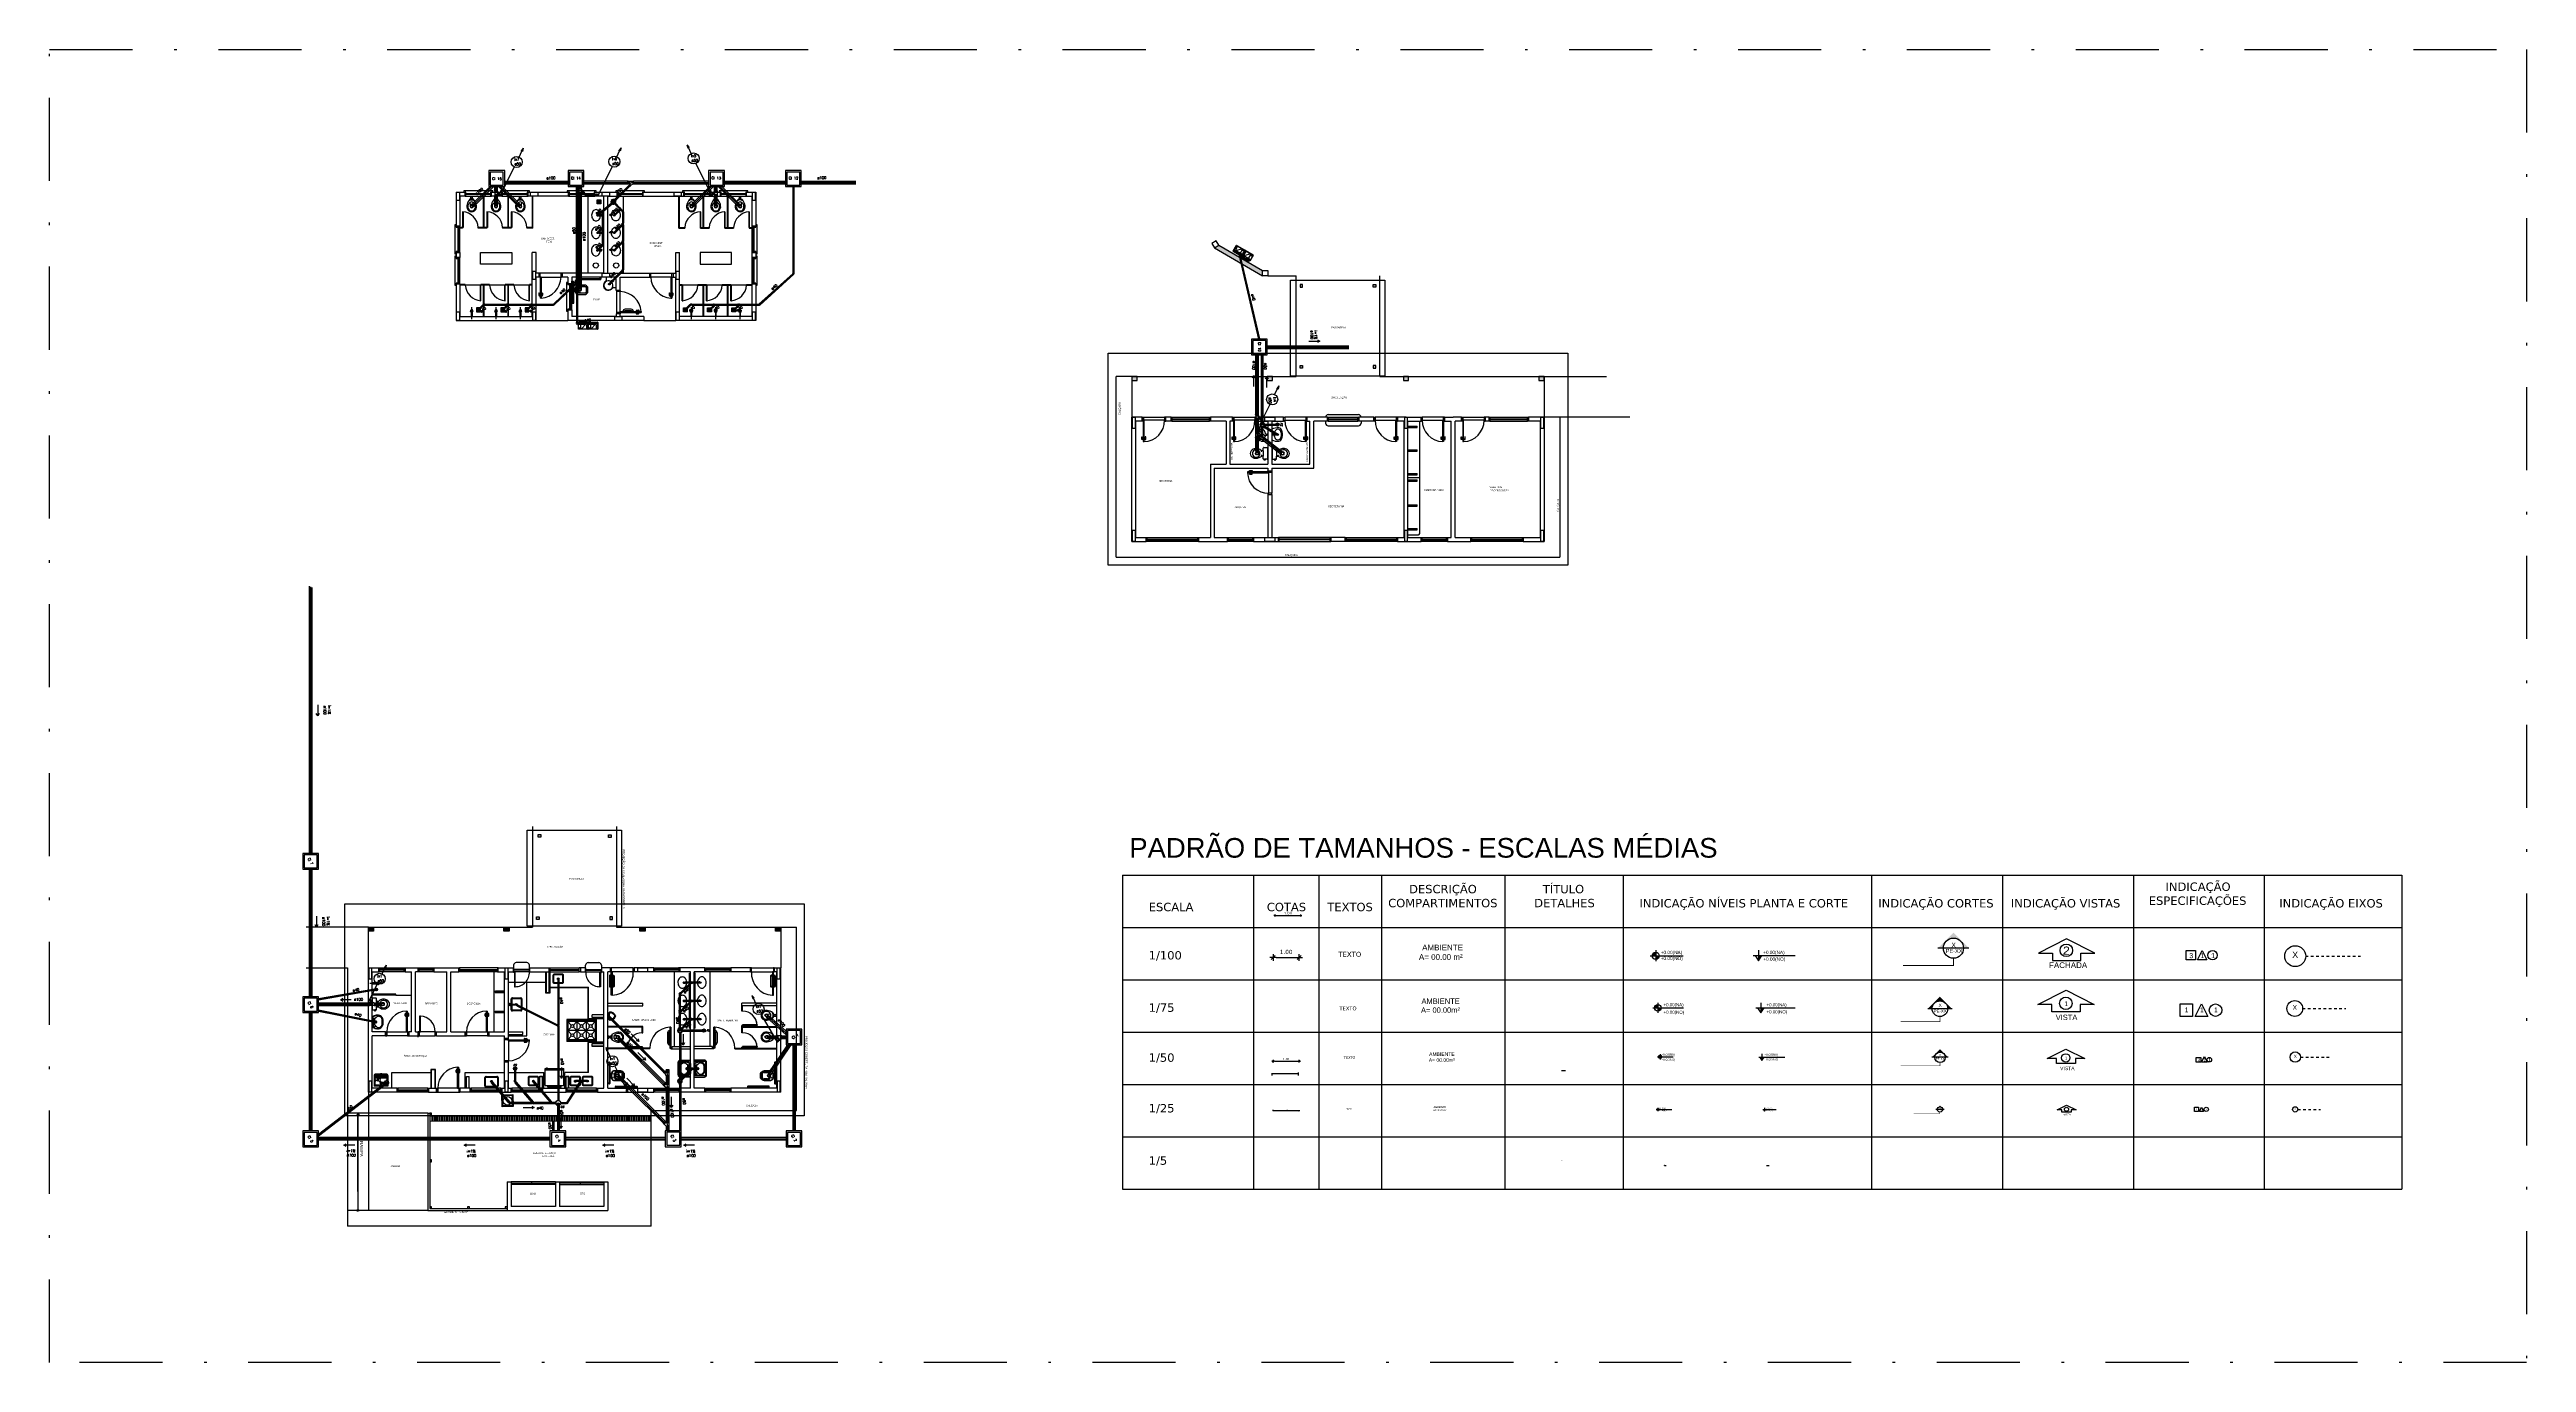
# Model space of a CAD drawing. Extents: x 411.9 to 506.5, y 66.1 to 116.3.
import ezdxf
from ezdxf.enums import TextEntityAlignment as Align

# ---------------------------------------------------------------- set-up
doc = ezdxf.new("R2010")
doc.units = 0
doc.header["$LTSCALE"] = 0.005
doc.set_wipeout_variables(frame=1)
doc.header["$PDMODE"] = 3
for name, pattern in [('C1', [12, 10, -1, 0, -1]), ('C5', [60, 50, -5, 0, -5]), ('CONTINU', [0]), ('DASHDOT', [25.4, 12.7, -6.35, 0, -6.35])]:
    doc.linetypes.add(name, pattern=pattern)
doc.layers.get('0').update_dxf_attribs({"linetype": 'CONTINUOUS'})
doc.layers.get('DEFPOINTS').update_dxf_attribs({"linetype": 'CONTINUOUS'})
for name, color, linetype in [('01', 1, 'CONTINUOUS'), ('2', 2, 'CONTINUOUS'), ('A-COTAS', 1, 'CONTINUOUS'), ('A-PAREDE', 5, 'CONTINUOUS'), ('A-PISOS-NIVEL', 1, 'CONTINUOUS'), ('A-TEXTO', 3, 'CONTINUOUS'), ('AR-HAT-SERVIÇO', 253, 'CONTINUOUS'), ('ARQ-ALV-CORTE', 5, 'CONTINUOUS'), ('ARQ-ALV-VISTA2', 2, 'CONTINUOUS'), ('ARQ-BNC-VISTA', 1, 'CONTINUOUS'), ('ARQ-CTA-1_025', 1, 'CONTINUOUS'), ('ARQ-CTA-1_050', 1, 'CONTINUOUS'), ('ARQ-CTA-1_100', 1, 'CONTINUOUS'), ('ARQ-ESQ-VISTA1', 2, 'CONTINUOUS'), ('ARQ-EXO-1_025', 251, 'C5'), ('ARQ-EXO-1_050', 251, 'C5'), ('ARQ-EXO-1_100', 251, 'C5'), ('ARQ-HTC', 9, 'CONTINUOUS'), ('ARQ-PIS-VISTA', 8, 'CONTINUOUS'), ('ARQ-SMB-1_025', 1, 'CONTINUOUS'), ('ARQ-SMB-1_050', 1, 'CONTINUOUS'), ('ARQ-SMB-1_075', 1, 'CONTINUOUS'), ('ARQ-SMB-1_100', 1, 'CONTINUOUS'), ('ARQ-TXT', 2, 'CONTINUOUS'), ('ARQ-TXT-1_025', 2, 'CONTINUOUS'), ('ARQ-TXT-1_050', 2, 'CONTINUOUS'), ('ARQ-TXT-1_075', 2, 'CONTINUOUS'), ('ARQ-TXT-1_100', 2, 'CONTINUOUS'), ('EIXOS', 1, 'CONTINUOUS'), ('ESG-GERAL', 7, 'CONTINUOUS'), ('ESGOTO', 3, 'CONTINUOUS'), ('Estr-Met-PILARES', 3, 'CONTINUOUS'), ('H-ESGOTO', 3, 'CONTINUOUS'), ('H-SITUAÇÃO', 3, 'CONTINUOUS'), ('LEGENDA', 7, 'CONTINUOUS'), ('PROJ', 4, 'CONTINUOUS'), ('SANIT', 3, 'CONTINUOUS'), ('TIGRECAD', 3, 'CONTINUOUS'), ('TINTERNO', 9, 'CONTINUOUS'), ('TUB-ESGOTO', 7, 'CONTINUOUS')]:
    doc.layers.add(name, color=color, linetype=linetype)
doc.styles.add('A20', font='arial.ttf', dxfattribs={"height": 0.2})
doc.styles.add('A26', font='arial.ttf', dxfattribs={"height": 0.26})
doc.styles.add('ARCAD1', font='romans.shx')
doc.styles.add('ESC-50-A20', font='arial.ttf', dxfattribs={"height": 0.1})
doc.styles.add('FNDE Text Cota 0005', font='verdana.ttf', dxfattribs={"height": 0.008})
doc.styles.add('FNDE Text Cota 0075', font='verdana.ttf', dxfattribs={"height": 0.1})
doc.styles.add('FNDE Texto Cota 0025', font='verdana.ttf', dxfattribs={"height": 0.04})
doc.styles.add('FNDE Texto Cota 0050', font='verdana.ttf', dxfattribs={"height": 0.08})
doc.styles.add('FNDE Texto Cota 0100', font='verdana.ttf', dxfattribs={"height": 0.16})
doc.styles.add('R80', font='SIMPLEX.SHX', dxfattribs={"height": 0.2})
doc.styles.add('SIMPLEX', font='SIMPLEX.SHX', dxfattribs={"width": 0.8})
doc.styles.get("Standard").update_dxf_attribs({"font": 'simplex.shx'})
doc.dimstyles.new('FNDE 1-0005', dxfattribs={"dimtxt": 0.008, "dimasz": 0.006, "dimexe": 0.075, "dimexo": 0.0625, "dimgap": 0.0625, "dimtad": 1, "dimdec": 4, "dimdsep": 46, "dimlunit": 6, "dimtxsty": 'FNDE Text Cota 0005', "dimblk": 'ARCHTICK', "dimcen": 0.0015, "dimclrd": 251, "dimclre": 251, "dimclrt": 1, "dimadec": 0, "dimazin": 0, "dimtfac": 1, "dimtdec": 4, "dimtmove": 0, "dimatfit": 3, "dimldrblk": 'ARCHTICK', "dimfxl": 1, "dimtolj": 1, "dimtzin": 0, "dimarcsym": 0})
doc.dimstyles.new('FNDE 1-0025', dxfattribs={"dimscale": 5, "dimtxt": 0.04, "dimasz": 0.0035, "dimexe": 0.15, "dimexo": 0.15, "dimgap": 0.0025, "dimtad": 1, "dimzin": 1, "dimdsep": 46, "dimtxsty": 'FNDE Texto Cota 0025', "dimblk": 'tic', "dimcen": 0.015, "dimdle": 0.15, "dimse1": 1, "dimse2": 1, "dimclrd": 251, "dimclre": 251, "dimclrt": 256, "dimaunit": 1, "dimadec": 3, "dimazin": 0, "dimtfac": 1, "dimtix": 1, "dimtmove": 2, "dimatfit": 3, "dimfxl": 0.15, "dimtvp": 1, "dimtolj": 1, "dimtzin": 0, "dimarcsym": 0})
doc.dimstyles.new('FNDE 1-0050', dxfattribs={"dimscale": 5, "dimtxt": 0.08, "dimasz": 0.01, "dimexe": 0.15, "dimexo": 0.15, "dimgap": 0.01, "dimtad": 1, "dimzin": 1, "dimdsep": 46, "dimtxsty": 'FNDE Texto Cota 0050', "dimblk": 'tic', "dimcen": 0.015, "dimdle": 0.15, "dimse1": 1, "dimse2": 1, "dimclrd": 251, "dimclre": 251, "dimclrt": 256, "dimaunit": 1, "dimadec": 3, "dimazin": 0, "dimtfac": 1, "dimtix": 1, "dimtmove": 2, "dimatfit": 3, "dimfxl": 0.15, "dimtvp": 1, "dimtolj": 1, "dimtzin": 0, "dimarcsym": 0})
doc.dimstyles.new('FNDE 1-0100', dxfattribs={"dimscale": 2.5, "dimtxt": 0.16, "dimasz": 0.05, "dimexe": 0.15, "dimexo": 0.15, "dimgap": 0.05, "dimtad": 1, "dimzin": 4, "dimdsep": 46, "dimtxsty": 'FNDE Texto Cota 0100', "dimblk": 'tic', "dimcen": 0.15, "dimdle": 0.15, "dimse1": 1, "dimse2": 1, "dimclrd": 251, "dimclre": 251, "dimclrt": 256, "dimaunit": 1, "dimadec": 3, "dimazin": 0, "dimtfac": 1, "dimtix": 1, "dimtmove": 2, "dimatfit": 3, "dimldrblk": 'tic', "dimfxl": 0.15, "dimtvp": 1, "dimtolj": 1, "dimtzin": 0, "dimarcsym": 0})
doc.dimstyles.new('FNDE 1-075', dxfattribs={"dimscale": 2.5, "dimtxt": 0.1, "dimasz": 0.015, "dimexe": 0.15, "dimexo": 0.15, "dimgap": 0.015, "dimtad": 1, "dimzin": 4, "dimdsep": 46, "dimtxsty": 'FNDE Text Cota 0075', "dimblk": 'tic', "dimcen": 0.025, "dimdle": 0.15, "dimse1": 1, "dimse2": 1, "dimclrd": 251, "dimclre": 251, "dimclrt": 256, "dimaunit": 1, "dimadec": 3, "dimazin": 0, "dimtfac": 1, "dimtix": 1, "dimtmove": 2, "dimatfit": 3, "dimldrblk": 'DOTSMALL', "dimfxl": 0.15, "dimtvp": 1, "dimtolj": 1, "dimtzin": 0, "dimarcsym": 0})

# ---------------------------------------------------------------- blocks, each defined once
blk = doc.blocks.new('FNDE-Nível Corte-1_050')
blk.add_hatch(color=251).paths.add_polyline_path([(140.657, -0.187), (140.741, -0.187), (140.657, -0.313)])
at = {"color": 251}
for p, q in [((140.531, -0.187), (141.531, -0.187)), ((140.657, -0.061), (140.657, -0.313))]:
    blk.add_line(p, q, dxfattribs=at)
blk.add_lwpolyline([(140.573, -0.187), (140.657, -0.313), (140.741, -0.187)], dxfattribs=at)
blk = doc.blocks.new('tic')
at = {"color": 251}
for p, q in [((-1, 0), (1, 0)), ((0, -1), (0, 1))]:
    blk.add_line(p, q, dxfattribs=at)
blk.add_line((-0.6, -0.6), (0.6, 0.6))
blk = doc.blocks.new('*D39')
at = {"layer": 'ARQ-CTA-1_025', "color": 251, "lineweight": -2}
blk.add_line((458.657, 75.709), (459.622, 75.709), dxfattribs=at)
at = {"layer": 'DEFPOINTS', "color": 0}
for p in [(459.639, 75.709), (458.639, 74.709), (459.639, 74.709)]:
    blk.add_point(p, dxfattribs=at)
at = {"layer": 'ARQ-CTA-1_025', "color": 251, "lineweight": -2, "xscale": 0.0175, "yscale": 0.0175, "zscale": 0.0175, "rotation": 180}
blk.add_blockref('tic', (458.639, 75.709), dxfattribs=at)
at = {"layer": 'ARQ-CTA-1_025', "color": 251, "lineweight": -2, "xscale": 0.0175, "yscale": 0.0175, "zscale": 0.0175}
blk.add_blockref('tic', (459.639, 75.709), dxfattribs=at)
at = {"layer": 'ARQ-CTA-1_025', "insert": (459.139, 75.742), "char_height": 0.04, "attachment_point": 5, "style": 'FNDE Texto Cota 0025'}
blk.add_mtext('\\A1;1.00', dxfattribs=at)
blk = doc.blocks.new('*D40')
at = {"layer": 'ARQ-CTA-1_100', "color": 251, "lineweight": -2}
blk.add_line((458.764, 81.564), (459.514, 81.564), dxfattribs=at)
at = {"layer": 'DEFPOINTS', "color": 0}
for p in [(459.639, 81.564), (458.639, 80.709), (459.639, 80.709)]:
    blk.add_point(p, dxfattribs=at)
at = {"layer": 'ARQ-CTA-1_100', "color": 251, "lineweight": -2, "xscale": 0.125, "yscale": 0.125, "zscale": 0.125, "rotation": 180}
blk.add_blockref('tic', (458.639, 81.564), dxfattribs=at)
at = {"layer": 'ARQ-CTA-1_100', "color": 251, "lineweight": -2, "xscale": 0.125, "yscale": 0.125, "zscale": 0.125}
blk.add_blockref('tic', (459.639, 81.564), dxfattribs=at)
at = {"layer": 'ARQ-CTA-1_100', "insert": (459.139, 81.773), "char_height": 0.16, "attachment_point": 5, "style": 'FNDE Texto Cota 0100'}
blk.add_mtext('\\A1;1.00', dxfattribs=at)
blk = doc.blocks.new('FNDE-Nível Planta-1_025')
at = {"linetype": 'Continuous', "ltscale": 0.5}
h = blk.add_hatch(color=251, dxfattribs=at)
h.paths.add_polyline_path([(135.657, 3.813), (135.657, 3.855, 0.414214), (135.615, 3.813)])
h.paths.add_polyline_path([(135.657, 3.813), (135.657, 3.771, 0.414214), (135.699, 3.813)])
at = {"color": 251}
for p, q in [((135.594, 3.813), (135.699, 3.813)), ((135.657, 3.876), (135.657, 3.75)), ((135.699, 3.813), (136.199, 3.813))]:
    blk.add_line(p, q, dxfattribs=at)
blk.add_circle((135.657, 3.813), 0.042, dxfattribs=at)
blk = doc.blocks.new('FNDE-Nível Planta-1_050')
at = {"linetype": 'Continuous', "ltscale": 0.5}
h = blk.add_hatch(color=251, dxfattribs=at)
h.paths.add_polyline_path([(135.698, 5.827), (135.698, 5.894, 0.414214), (135.631, 5.827)])
h.paths.add_polyline_path([(135.698, 5.827), (135.698, 5.76, 0.414214), (135.766, 5.827)])
at = {"color": 251}
for p, q in [((135.598, 5.827), (135.766, 5.827)), ((135.698, 5.928), (135.698, 5.726)), ((135.766, 5.827), (136.198, 5.827))]:
    blk.add_line(p, q, dxfattribs=at)
blk.add_circle((135.698, 5.827), 0.0672, dxfattribs=at)
blk = doc.blocks.new('FNDE-Nível Corte-1_100')
blk.add_hatch(color=251).paths.add_polyline_path([(140.66, 1.81), (140.82, 1.81), (140.66, 1.56)])
at = {"color": 251}
for p, q in [((140.4, 1.81), (142.4, 1.81)), ((140.66, 2.07), (140.66, 1.56))]:
    blk.add_line(p, q, dxfattribs=at)
blk.add_lwpolyline([(140.49, 1.81), (140.66, 1.56), (140.82, 1.81)], dxfattribs=at)
blk = doc.blocks.new('FNDE-Nível Corte-1_025')
blk.add_hatch(color=251).paths.add_polyline_path([(140.657, -2.479), (140.699, -2.479), (140.657, -2.542)])
at = {"color": 251}
for p, q in [((140.594, -2.479), (141.094, -2.479)), ((140.657, -2.416), (140.657, -2.542))]:
    blk.add_line(p, q, dxfattribs=at)
blk.add_lwpolyline([(140.615, -2.479), (140.657, -2.542), (140.699, -2.479)], dxfattribs=at)
blk = doc.blocks.new('FNDE-Ind Corte-1_025')
blk.add_hatch(color=251).paths.add_polyline_path([(242.46, -6.253), (242.514, -6.253, -1), (242.714, -6.253), (242.768, -6.253), (242.614, -6.099)])
at = {"color": 251, "linetype": 'Continuous'}
blk.add_line((242.768, -6.253), (242.46, -6.253), dxfattribs=at)
blk.add_circle((242.614, -6.253), 0.1, dxfattribs=at)
blk = doc.blocks.new('FNDE-Ind Corte-1_050')
blk.add_hatch(color=251).paths.add_polyline_path([(242.306, -4.253), (242.414, -4.253, -1), (242.814, -4.253), (242.922, -4.253), (242.614, -3.945)])
at = {"color": 251, "linetype": 'Continuous'}
blk.add_line((242.922, -4.253), (242.306, -4.253), dxfattribs=at)
blk.add_circle((242.614, -4.253), 0.2, dxfattribs=at)
blk = doc.blocks.new('FNDE-Nível Planta-1_100')
at = {"linetype": 'Continuous', "ltscale": 0.5}
h = blk.add_hatch(color=251, dxfattribs=at)
h.paths.add_polyline_path([(135.66, 7.81), (135.66, 7.98, 0.414214), (135.49, 7.81)])
h.paths.add_polyline_path([(135.66, 7.81), (135.66, 7.65, 0.414214), (135.82, 7.81)])
at = {"color": 251}
for p, q in [((135.4, 7.81), (135.82, 7.81)), ((135.66, 8.07), (135.66, 7.56)), ((135.82, 7.81), (136.97, 7.81))]:
    blk.add_line(p, q, dxfattribs=at)
blk.add_circle((135.66, 7.81), 0.168, dxfattribs=at)
blk = doc.blocks.new('FNDE-Ind Corte-1_100')
blk.add_hatch(color=251).paths.add_polyline_path([(241.999, -2.386), (242.214, -2.386, -1), (243.014, -2.386), (243.229, -2.386), (242.614, -1.77)])
at = {"color": 251, "linetype": 'Continuous'}
blk.add_line((243.229, -2.386), (241.999, -2.386), dxfattribs=at)
blk.add_circle((242.614, -2.386), 0.4, dxfattribs=at)
blk = doc.blocks.new('*D41')
at = {"layer": 'ARQ-CTA-1_050', "color": 251, "lineweight": -2}
blk.add_line((458.689, 77.596), (459.589, 77.596), dxfattribs=at)
at = {"layer": 'DEFPOINTS', "color": 0}
for p in [(458.639, 78.14), (459.639, 78.14), (459.639, 77.596)]:
    blk.add_point(p, dxfattribs=at)
at = {"layer": 'ARQ-CTA-1_050', "color": 251, "lineweight": -2, "xscale": 0.05, "yscale": 0.05, "zscale": 0.05, "rotation": 180}
blk.add_blockref('tic', (458.639, 77.596), dxfattribs=at)
at = {"layer": 'ARQ-CTA-1_050', "color": 251, "lineweight": -2, "xscale": 0.05, "yscale": 0.05, "zscale": 0.05}
blk.add_blockref('tic', (459.639, 77.596), dxfattribs=at)
at = {"layer": 'ARQ-CTA-1_050', "insert": (459.139, 77.679), "char_height": 0.08, "attachment_point": 5, "style": 'FNDE Texto Cota 0050'}
blk.add_mtext('\\A1;1.00', dxfattribs=at)
blk = doc.blocks.new('*D42')
at = {"layer": 'ARQ-HTC', "color": 251, "linetype": 'Continuous', "lineweight": -2}
blk.add_line((458.744, 83.164), (459.669, 83.164), dxfattribs=at)
at = {"layer": 'DEFPOINTS', "color": 0, "linetype": 'Continuous'}
for p in [(458.706, 83.288), (459.706, 83.288), (459.706, 83.164)]:
    blk.add_point(p, dxfattribs=at)
at = {"layer": 'ARQ-HTC', "color": 251, "linetype": 'Continuous', "lineweight": -2, "xscale": 0.0375, "yscale": 0.0375, "zscale": 0.0375, "rotation": 180}
blk.add_blockref('tic', (458.706, 83.164), dxfattribs=at)
at = {"layer": 'ARQ-HTC', "color": 251, "linetype": 'Continuous', "lineweight": -2, "xscale": 0.0375, "yscale": 0.0375, "zscale": 0.0375}
blk.add_blockref('tic', (459.706, 83.164), dxfattribs=at)
at = {"layer": 'ARQ-HTC', "linetype": 'Continuous', "insert": (459.206, 83.254), "char_height": 0.1, "attachment_point": 5, "style": 'FNDE Text Cota 0075'}
blk.add_mtext('\\A1;1.00', dxfattribs=at)
blk = doc.blocks.new('_DotSmall')
at = {"color": 0, "linetype": 'ByBlock', "const_width": 0.5}
blk.add_lwpolyline([(-0.0625, 0, 1), (0.0625, 0, 1)], format="xyb", close=True, dxfattribs=at)
blk = doc.blocks.new('_ARCHTICK')
at = {"color": 0, "linetype": 'ByBlock', "const_width": 0.15}
blk.add_lwpolyline([(-0.5, -0.5), (0.5, 0.5)], dxfattribs=at)
blk = doc.blocks.new('*D43')
at = {"layer": 'ARQ-HTC', "color": 251, "linetype": 'Continuous', "lineweight": -2}
for p, q in [((458.594, 77.146), (458.594, 77.056)), ((458.594, 77.131), (459.594, 77.131)), ((459.594, 77.163), (459.594, 77.056))]:
    blk.add_line(p, q, dxfattribs=at)
at = {"layer": 'DEFPOINTS', "color": 0, "linetype": 'Continuous'}
for p in [(458.594, 77.208), (459.594, 77.226), (459.594, 77.131)]:
    blk.add_point(p, dxfattribs=at)
at = {"layer": 'ARQ-HTC', "color": 251, "linetype": 'Continuous', "lineweight": -2, "xscale": 0.006, "yscale": 0.006, "zscale": 0.006, "rotation": 180}
blk.add_blockref('_ARCHTICK', (458.594, 77.131), dxfattribs=at)
at = {"layer": 'ARQ-HTC', "color": 251, "linetype": 'Continuous', "lineweight": -2, "xscale": 0.006, "yscale": 0.006, "zscale": 0.006}
blk.add_blockref('_ARCHTICK', (459.594, 77.131), dxfattribs=at)
at = {"layer": 'ARQ-HTC', "color": 1, "linetype": 'Continuous', "insert": (459.094, 77.197), "char_height": 0.008, "attachment_point": 5, "style": 'FNDE Text Cota 0005'}
blk.add_mtext('\\A1;1', dxfattribs=at)
blk = doc.blocks.new('BL.SERVIÇO1')
at = {"layer": 'ARQ-PIS-VISTA'}
h = blk.add_hatch(color=251, dxfattribs=at)
h.set_gradient(color1=(173, 173, 173), color2=(173, 173, 173))
h.paths.add_polyline_path([(10.179, 2.53), (10.179, 2.63), (10.079, 2.63), (10.079, 2.53)])
h.paths.add_polyline_path([(10.225, -0.5), (10.125, -0.5), (10.125, -0.6), (10.225, -0.6)])
h.paths.add_polyline_path([(7.425, -0.6), (7.425, -0.5), (7.325, -0.5), (7.325, -0.6)])
h.paths.add_polyline_path([(7.484, 2.542), (7.484, 2.642), (7.384, 2.642), (7.384, 2.542)])
h = blk.add_hatch(color=251, dxfattribs=at)
h.dxf.hatch_style = 1
h.paths.add_polyline_path([(0.9, -1.05), (0.9, -0.9), (1.1, -0.9), (1.1, -1.05)])
h = blk.add_hatch(color=251, dxfattribs=at)
h.dxf.hatch_style = 1
h.paths.add_polyline_path([(6.075, -1.05), (6.075, -0.9), (6.275, -0.9), (6.275, -1.05)])
h = blk.add_hatch(color=251, dxfattribs=at)
h.dxf.hatch_style = 1
h.paths.add_polyline_path([(11.275, -1.05), (11.275, -0.9), (11.475, -0.9), (11.475, -1.05)])
h = blk.add_hatch(color=251, dxfattribs=at)
h.dxf.hatch_style = 1
h.paths.add_polyline_path([(16.45, -1.05), (16.45, -0.9), (16.65, -0.9), (16.65, -1.05)])
at = {"layer": 'ARQ-PIS-VISTA', "color": 251}
for p, q in [((7.175, 2.954), (7.175, -0.9)), ((10.375, 2.953), (10.375, -0.9)), ((6.966, -0.859), (6.966, 2.816)), ((6.966, 2.816), (10.566, 2.816)), ((7.384, 2.642), (7.484, 2.642)), ((7.384, 2.542), (7.384, 2.642)), ((7.484, 2.542), (7.384, 2.542)), ((7.484, 2.642), (7.484, 2.542)), ((10.079, 2.63), (10.179, 2.63)), ((10.079, 2.53), (10.079, 2.63)), ((10.179, 2.53), (10.079, 2.53)), ((10.179, 2.63), (10.179, 2.53)), ((10.566, 2.816), (10.566, -0.859)), ((0, 0), (17.55, 0)), ((0, -8.1), (0, 0)), ((0.303, -0.9), (-1.475, -0.899)), ((0.9, -0.9), (0.1, -0.9)), ((0.9, -0.9), (7.175, -0.9)), ((0.9, -1.05), (0.9, -0.9)), ((0.9, -0.9), (1.1, -0.9)), ((0.9, -2.45), (0.9, -0.9)), ((1.1, -0.9), (1.1, -1.05)), ((6.075, -1.05), (6.075, -0.9)), ((6.075, -0.9), (6.275, -0.9)), ((6.275, -0.9), (6.275, -1.05)), ((10.566, -0.859), (6.966, -0.859)), ((7.325, -0.5), (7.425, -0.5)), ((7.325, -0.6), (7.325, -0.5)), ((7.425, -0.6), (7.325, -0.6)), ((7.425, -0.5), (7.425, -0.6)), ((10.225, -0.5), (10.125, -0.5)), ((10.125, -0.5), (10.125, -0.6)), ((10.125, -0.6), (10.225, -0.6)), ((10.225, -0.6), (10.225, -0.5)), ((10.375, -0.9), (16.65, -0.9)), ((11.275, -1.05), (11.275, -0.9)), ((11.275, -0.9), (11.475, -0.9)), ((11.475, -0.9), (11.475, -1.05)), ((16.45, -1.05), (16.45, -0.9)), ((16.45, -0.9), (16.65, -0.9)), ((16.65, -0.9), (16.65, -1.05)), ((16.65, -0.9), (16.65, -2.45)), ((16.65, -0.9), (17.25, -0.9)), ((17.25, -7.9), (17.25, -0.9)), ((17.55, 0), (17.55, -8.1)), ((1.1, -1.05), (0.9, -1.05)), ((6.275, -1.05), (6.075, -1.05)), ((11.475, -1.05), (11.275, -1.05)), ((16.65, -1.05), (16.45, -1.05)), ((-1.47, -2.449), (0.1, -2.45)), ((0.1, -2.45), (0.1, -12.322)), ((0.9, -7.2), (0.9, -2.45)), ((0.9, -2.45), (1.3, -2.45)), ((1.035, -2.465), (0.915, -2.465)), ((0.915, -2.465), (0.915, -2.865)), ((1.035, -2.865), (1.035, -2.465)), ((1.05, -4.9), (1.05, -2.6)), ((1.05, -2.6), (1.3, -2.6)), ((1.3, -2.6), (1.3, -2.45)), ((1.3, -2.45), (1.33, -2.45)), ((1.3, -2.6), (1.3, -2.45)), ((1.33, -2.6), (1.3, -2.6)), ((1.33, -2.45), (1.33, -2.6)), ((1.33, -2.45), (2.27, -2.45)), ((2.27, -2.515), (1.33, -2.515)), ((2.27, -2.535), (1.33, -2.535)), ((2.27, -2.6), (1.33, -2.6)), ((2.27, -2.6), (2.27, -2.45)), ((2.27, -2.45), (2.3, -2.45)), ((2.3, -2.6), (2.27, -2.6)), ((2.3, -2.45), (2.3, -2.6)), ((2.3, -2.45), (2.801, -2.45)), ((2.3, -2.6), (2.3, -2.45)), ((2.3, -2.6), (2.55, -2.6)), ((2.55, -4.9), (2.55, -2.6)), ((2.801, -2.6), (2.7, -2.6)), ((2.7, -4.9), (2.7, -2.6)), ((2.801, -2.6), (2.801, -2.45)), ((2.801, -2.45), (2.831, -2.45)), ((2.801, -2.6), (2.801, -2.45)), ((2.831, -2.6), (2.801, -2.6)), ((2.831, -2.45), (2.831, -2.6)), ((2.831, -2.45), (3.371, -2.45)), ((3.371, -2.6), (2.831, -2.6)), ((3.371, -2.515), (2.832, -2.515)), ((3.371, -2.535), (2.832, -2.535)), ((3.371, -2.6), (3.371, -2.45)), ((3.371, -2.45), (3.401, -2.45)), ((3.401, -2.6), (3.371, -2.6)), ((3.401, -2.45), (4.35, -2.45)), ((3.401, -2.45), (3.401, -2.6)), ((3.401, -2.6), (3.401, -2.45)), ((3.401, -2.6), (3.9, -2.6)), ((3.9, -4.9), (3.9, -2.6)), ((4.05, -4.9), (4.05, -2.6)), ((4.05, -2.6), (4.35, -2.6)), ((4.35, -2.6), (4.35, -2.45)), ((4.35, -2.45), (4.38, -2.45)), ((4.35, -2.6), (4.35, -2.45)), ((4.38, -2.6), (4.35, -2.6)), ((5.834, -2.45), (4.38, -2.45)), ((4.38, -2.45), (4.38, -2.6)), ((4.38, -2.51), (5.834, -2.51)), ((4.38, -2.54), (5.834, -2.54)), ((5.834, -2.6), (4.38, -2.6)), ((5.7, -4.9), (5.7, -2.6)), ((5.864, -2.45), (5.834, -2.45)), ((5.834, -2.45), (5.834, -2.6)), ((5.834, -2.6), (5.864, -2.6)), ((5.864, -2.45), (6.45, -2.45)), ((5.864, -2.6), (5.864, -2.45)), ((5.864, -2.6), (5.864, -2.45)), ((5.864, -2.6), (6.1, -2.6)), ((6.1, -4.9), (6.1, -2.6)), ((6.235, -2.465), (6.115, -2.465)), ((6.115, -2.465), (6.115, -2.865)), ((6.235, -2.865), (6.235, -2.465)), ((6.25, -2.6), (6.45, -2.6)), ((6.25, -5.15), (6.25, -2.6)), ((6.45, -2.35), (6.45, -2.6)), ((6.45, -2.6), (6.45, -2.45)), ((6.45, -2.6), (6.45, -2.45)), ((7.05, -2.509), (6.45, -2.509)), ((7.05, -2.539), (6.45, -2.539)), ((6.45, -2.63), (6.45, -2.6)), ((6.45, -2.6), (6.48, -2.6)), ((7.05, -2.6), (6.45, -2.6)), ((6.48, -2.63), (6.45, -2.63)), ((6.48, -2.6), (6.48, -3.17)), ((6.51, -2.6), (6.48, -2.6)), ((6.48, -2.6), (6.48, -2.63)), ((6.51, -3.17), (6.51, -2.6)), ((6.95, -2.25), (6.55, -2.25)), ((7.05, -2.6), (7.05, -2.35)), ((7.05, -2.45), (7.8, -2.45)), ((7.05, -2.453), (7.05, -2.603)), ((7.05, -2.603), (7.05, -2.453)), ((7.05, -2.6), (7.8, -2.6)), ((7.68, -3.42), (7.68, -2.6)), ((7.686, -3.414), (7.686, -2.6)), ((7.7, -3.4), (7.7, -2.6)), ((7.706, -3.394), (7.706, -2.6)), ((7.8, -2.45), (7.85, -2.45)), ((7.8, -2.45), (7.8, -2.6)), ((7.8, -2.6), (7.8, -2.45)), ((7.8, -2.6), (7.82, -2.6)), ((7.8, -3.4), (7.8, -2.6)), ((7.8, -2.6), (7.85, -2.6)), ((7.806, -3.394), (7.806, -2.6)), ((7.82, -2.6), (7.82, -3.42)), ((7.826, -2.6), (7.826, -3.414)), ((7.85, -2.6), (7.85, -2.45)), ((7.85, -2.45), (8.95, -2.45)), ((7.85, -2.51), (8.95, -2.51)), ((7.85, -2.54), (8.95, -2.54)), ((7.85, -2.6), (8.95, -2.6)), ((7.95, -2.74), (7.95, -3)), ((7.956, -2.734), (7.956, -2.994)), ((7.97, -2.74), (7.97, -3)), ((7.976, -2.734), (7.976, -2.994)), ((8.31, -2.7), (7.99, -2.7)), ((8.31, -2.72), (7.99, -2.72)), ((8.316, -2.694), (7.996, -2.694)), ((8.316, -2.714), (7.996, -2.714)), ((8.33, -3), (8.33, -2.74)), ((8.336, -2.994), (8.336, -2.734)), ((8.35, -3), (8.35, -2.74)), ((8.356, -2.994), (8.356, -2.734)), ((8.95, -2.6), (8.95, -2.45)), ((9, -2.45), (8.95, -2.45)), ((9, -2.6), (8.95, -2.6)), ((9.2, -2.45), (9, -2.45)), ((9, -2.45), (9, -2.6)), ((9, -2.6), (9.2, -2.6)), ((9.2, -2.6), (9.2, -2.35)), ((9.2, -2.45), (9.2, -2.6)), ((9.2, -2.509), (9.8, -2.509)), ((9.2, -2.539), (9.8, -2.539)), ((9.2, -2.6), (9.8, -2.6)), ((9.3, -2.25), (9.7, -2.25)), ((9.74, -3.17), (9.74, -2.6)), ((9.74, -2.6), (9.77, -2.6)), ((9.77, -2.6), (9.77, -3.17)), ((9.77, -2.6), (9.77, -2.63)), ((9.8, -2.6), (9.77, -2.6)), ((9.77, -2.63), (9.8, -2.63)), ((9.8, -2.35), (9.8, -2.6)), ((10.15, -2.45), (9.8, -2.45)), ((9.8, -2.45), (9.8, -2.6)), ((9.8, -2.6), (9.9, -2.6)), ((9.8, -2.63), (9.8, -2.6)), ((9.9, -7.05), (9.9, -2.6)), ((10.05, -7.05), (10.05, -2.6)), ((10.15, -2.6), (10.05, -2.6)), ((10.15, -2.6), (10.05, -2.6)), ((10.105, -2.757), (10.105, -3.157)), ((10.105, -2.757), (10.105, -3.157)), ((10.18, -2.732), (10.13, -2.732)), ((10.18, -2.732), (10.13, -2.732)), ((10.13, -3.15), (10.13, -2.764)), ((10.13, -3.15), (10.13, -2.764)), ((10.18, -2.754), (10.14, -2.754)), ((10.14, -2.754), (10.18, -2.754)), ((10.18, -2.754), (10.14, -2.754)), ((10.14, -2.754), (10.18, -2.754)), ((10.15, -2.6), (10.15, -2.45)), ((10.15, -2.6), (10.15, -2.45)), ((10.15, -2.45), (10.18, -2.45)), ((10.15, -2.45), (10.15, -2.6)), ((10.18, -2.6), (10.15, -2.6)), ((11.02, -2.45), (10.18, -2.45)), ((10.18, -2.45), (10.18, -2.6)), ((10.18, -3.5), (10.18, -2.6)), ((10.18, -2.6), (10.215, -2.6)), ((10.18, -2.754), (10.18, -2.732)), ((10.18, -2.754), (10.18, -2.732)), ((11.02, -2.6), (10.215, -2.6)), ((10.215, -2.6), (10.215, -3.5)), ((10.215, -2.754), (10.215, -2.732)), ((10.215, -2.732), (10.265, -2.732)), ((10.215, -2.754), (10.215, -2.732)), ((10.215, -2.732), (10.265, -2.732)), ((10.215, -2.754), (10.255, -2.754)), ((10.255, -2.754), (10.215, -2.754)), ((10.215, -2.754), (10.255, -2.754)), ((10.255, -2.754), (10.215, -2.754)), ((10.265, -3.15), (10.265, -2.764)), ((10.265, -3.15), (10.265, -2.764)), ((10.29, -2.757), (10.29, -3.157)), ((10.29, -2.757), (10.29, -3.157)), ((11.02, -2.6), (11.02, -2.45)), ((11.02, -2.45), (11.05, -2.45)), ((11.05, -2.6), (11.02, -2.6)), ((11.05, -2.6), (11.05, -2.45)), ((11.8, -2.45), (11.05, -2.45)), ((11.05, -2.45), (11.05, -2.6)), ((11.05, -2.45), (11.05, -2.6)), ((11.8, -2.6), (11.05, -2.6)), ((11.575, -2.465), (11.175, -2.465)), ((11.175, -2.465), (11.175, -2.585)), ((11.175, -2.585), (11.575, -2.585)), ((11.575, -2.585), (11.575, -2.465)), ((11.8, -2.45), (11.8, -2.6)), ((11.8, -2.6), (11.8, -2.45)), ((11.8, -2.45), (11.83, -2.45)), ((11.8, -2.45), (11.8, -2.6)), ((11.83, -2.6), (11.8, -2.6)), ((11.83, -2.45), (11.83, -2.6)), ((11.83, -2.45), (12.77, -2.45)), ((12.77, -2.515), (11.83, -2.515)), ((12.77, -2.535), (11.83, -2.535)), ((12.77, -2.6), (11.83, -2.6)), ((12.6, -5.45), (12.6, -2.6)), ((12.8, -2.45), (12.75, -2.45)), ((12.77, -2.6), (12.77, -2.45)), ((12.77, -2.45), (12.8, -2.45)), ((12.8, -2.6), (12.77, -2.6)), ((13.75, -2.45), (12.8, -2.45)), ((12.8, -2.45), (12.8, -2.6)), ((12.8, -2.45), (12.8, -2.6)), ((12.8, -2.45), (12.8, -2.6)), ((12.8, -2.45), (12.8, -2.6)), ((13.2, -2.6), (12.8, -2.6)), ((13.17, -4.76), (13.17, -2.66)), ((13.17, -2.66), (13.2, -2.66)), ((13.2, -7.05), (13.2, -2.6)), ((13.35, -7.05), (13.35, -2.6)), ((13.75, -2.6), (13.35, -2.6)), ((13.38, -2.66), (13.35, -2.66)), ((13.38, -4.76), (13.38, -2.66)), ((13.75, -2.45), (13.75, -2.6)), ((13.75, -2.6), (13.75, -2.45)), ((13.75, -2.45), (13.78, -2.45)), ((13.75, -2.45), (13.75, -2.6)), ((13.78, -2.6), (13.75, -2.6)), ((13.78, -2.45), (13.78, -2.6)), ((13.78, -2.45), (14.72, -2.45)), ((14.72, -2.515), (13.78, -2.515)), ((14.72, -2.535), (13.78, -2.535)), ((14.72, -2.6), (13.78, -2.6)), ((13.95, -5.45), (13.95, -2.6)), ((14.72, -2.6), (14.72, -2.45)), ((14.72, -2.45), (14.75, -2.45)), ((14.75, -2.6), (14.72, -2.6)), ((14.75, -2.45), (14.75, -2.6)), ((15.5, -2.45), (14.75, -2.45)), ((14.75, -2.45), (14.75, -2.6)), ((14.75, -2.45), (14.75, -2.6)), ((15.5, -2.6), (14.75, -2.6)), ((15.53, -2.45), (15.5, -2.45)), ((15.5, -2.45), (15.5, -2.6)), ((15.5, -2.6), (15.5, -2.45)), ((15.5, -2.6), (15.5, -2.45)), ((15.5, -2.6), (15.53, -2.6)), ((15.53, -2.6), (15.53, -2.45)), ((15.53, -2.45), (16.37, -2.45)), ((15.53, -2.6), (16.335, -2.6)), ((16.26, -2.757), (16.26, -3.157)), ((16.335, -2.732), (16.285, -2.732)), ((16.285, -3.15), (16.285, -2.764)), ((16.335, -2.754), (16.295, -2.754)), ((16.295, -2.754), (16.335, -2.754)), ((16.37, -2.6), (16.335, -2.6)), ((16.335, -2.6), (16.335, -3.5)), ((16.335, -2.754), (16.335, -2.732)), ((16.4, -2.45), (16.37, -2.45)), ((16.37, -2.45), (16.37, -2.6)), ((16.37, -3.5), (16.37, -2.6)), ((16.37, -2.6), (16.4, -2.6)), ((16.37, -2.754), (16.37, -2.732)), ((16.37, -2.732), (16.42, -2.732)), ((16.37, -2.754), (16.41, -2.754)), ((16.41, -2.754), (16.37, -2.754)), ((16.4, -2.45), (16.65, -2.45)), ((16.4, -2.6), (16.4, -2.45)), ((16.4, -2.6), (16.4, -2.45)), ((16.4, -2.6), (16.4, -2.45)), ((16.4, -2.45), (16.4, -2.6)), ((16.5, -2.6), (16.4, -2.6)), ((16.5, -2.6), (16.4, -2.6)), ((16.42, -3.15), (16.42, -2.764)), ((16.445, -2.757), (16.445, -3.157)), ((16.5, -7.05), (16.5, -2.6)), ((16.634, -2.465), (16.514, -2.465)), ((16.515, -2.865), (16.515, -2.465)), ((16.634, -2.865), (16.634, -2.465)), ((16.65, -7.2), (16.65, -2.45)), ((0.915, -2.865), (1.035, -2.865)), ((0.95, -3.04), (1.41, -3.04)), ((1.05, -3.025), (1.05, -3.055)), ((1.22, -3.025), (1.05, -3.025)), ((1.05, -3.055), (1.22, -3.055)), ((1.95, -3.46), (1.05, -3.46)), ((1.95, -3.5), (1.05, -3.5)), ((1.05, -3.629), (1.05, -3.836)), ((1.141, -3.611), (1.068, -3.611)), ((1.171, -3.611), (1.141, -3.611)), ((1.193, -3.611), (1.171, -3.611)), ((1.212, -3.733), (1.212, -3.629)), ((1.258, -3.73), (1.212, -3.733)), ((1.212, -3.733), (1.212, -3.836)), ((1.218, -3.069), (1.258, -3.083)), ((1.22, -3.055), (1.22, -3.025)), ((1.257, -2.997), (1.225, -3.01)), ((1.95, -3.5), (1.95, -3.46)), ((1.95, -3.5), (2.55, -3.5)), ((5.749, -3.39), (5.749, -3.34)), ((5.749, -3.34), (6.099, -3.34)), ((5.749, -3.39), (6.099, -3.39)), ((5.755, -3.383), (5.755, -3.333)), ((5.755, -3.333), (6.105, -3.333)), ((5.755, -3.383), (6.105, -3.383)), ((6.115, -2.865), (6.235, -2.865)), ((6.25, -3), (7.68, -3)), ((6.256, -2.993), (7.706, -2.994)), ((6.361, -4.059), (6.361, -3.639)), ((6.367, -4.053), (6.367, -3.633)), ((6.381, -4.059), (6.381, -3.639)), ((6.387, -4.053), (6.387, -3.633)), ((6.401, -3.599), (6.721, -3.599)), ((6.401, -3.619), (6.721, -3.619)), ((6.407, -3.593), (6.727, -3.593)), ((6.407, -3.613), (6.727, -3.613)), ((6.48, -3.17), (6.51, -3.17)), ((6.741, -3.639), (6.741, -4.059)), ((6.747, -3.633), (6.747, -4.053)), ((6.761, -3.639), (6.761, -4.059)), ((6.767, -3.633), (6.767, -4.053)), ((6.95, -5.05), (6.95, -3)), ((6.955, -5.044), (6.956, -2.994)), ((7.82, -3.42), (7.68, -3.42)), ((7.826, -3.414), (7.686, -3.414)), ((7.7, -3.4), (7.8, -3.4)), ((7.706, -3.394), (7.806, -3.394)), ((7.806, -3.194), (9.306, -3.195)), ((7.82, -3.2), (9.3, -3.2)), ((7.99, -3.02), (8.31, -3.02)), ((7.99, -3.04), (8.31, -3.04)), ((7.996, -3.014), (8.316, -3.014)), ((7.996, -3.034), (8.316, -3.034)), ((9.3, -4.4), (9.3, -3.2)), ((9.305, -4.395), (9.306, -3.195)), ((9.77, -3.17), (9.74, -3.17)), ((10.13, -3.182), (10.18, -3.182)), ((10.13, -3.182), (10.18, -3.182)), ((10.18, -3.16), (10.14, -3.16)), ((10.18, -3.16), (10.14, -3.16)), ((10.18, -3.182), (10.18, -3.16)), ((10.18, -3.182), (10.18, -3.16)), ((10.215, -3.5), (10.18, -3.5)), ((10.215, -3.182), (10.215, -3.16)), ((10.215, -3.16), (10.255, -3.16)), ((10.215, -3.182), (10.215, -3.16)), ((10.215, -3.16), (10.255, -3.16)), ((10.265, -3.182), (10.215, -3.182)), ((10.265, -3.182), (10.215, -3.182)), ((13.001, -3.021), (13.001, -3.003)), ((13.004, -3.721), (13.004, -3.703)), ((13.008, -2.995), (13.106, -2.987)), ((13.009, -3.028), (13.106, -3.035)), ((13.011, -3.695), (13.109, -3.687)), ((13.012, -3.728), (13.109, -3.735)), ((13.523, -2.994), (13.425, -2.987)), ((13.523, -3.027), (13.425, -3.035)), ((13.523, -3.694), (13.425, -3.687)), ((13.523, -3.727), (13.425, -3.735)), ((13.531, -3.019), (13.531, -3.002)), ((13.531, -3.719), (13.531, -3.702)), ((16.285, -3.182), (16.335, -3.182)), ((16.335, -3.16), (16.295, -3.16)), ((16.335, -3.182), (16.335, -3.16)), ((16.335, -3.5), (16.37, -3.5)), ((16.37, -3.182), (16.37, -3.16)), ((16.37, -3.16), (16.41, -3.16)), ((16.42, -3.182), (16.37, -3.182)), ((16.514, -2.865), (16.634, -2.865)), ((1.05, -3.836), (1.05, -4.043)), ((1.05, -4.328), (1.05, -4.706)), ((1.068, -4.061), (1.141, -4.061)), ((1.07, -4.704), (1.07, -4.33)), ((1.07, -4.364), (1.147, -4.391)), ((1.07, -4.365), (1.142, -4.401)), ((1.07, -4.665), (1.09, -4.665)), ((1.07, -4.669), (1.09, -4.669)), ((1.078, -4.665), (1.091, -4.659)), ((1.083, -4.665), (1.09, -4.663)), ((1.106, -4.498), (1.201, -4.506)), ((1.106, -4.537), (1.201, -4.529)), ((1.141, -4.073), (1.138, -4.073)), ((1.138, -4.073), (1.138, -4.089)), ((1.138, -4.089), (1.156, -4.089)), ((1.141, -4.061), (1.141, -4.073)), ((1.171, -4.061), (1.141, -4.061)), ((1.141, -4.073), (1.171, -4.073)), ((1.142, -4.501), (1.142, -4.401)), ((1.142, -4.629), (1.142, -4.534)), ((1.156, -4.089), (1.174, -4.089)), ((1.171, -4.073), (1.171, -4.061)), ((1.171, -4.061), (1.193, -4.061)), ((1.174, -4.073), (1.171, -4.073)), ((1.174, -4.089), (1.174, -4.073)), ((1.212, -3.836), (1.212, -3.939)), ((1.212, -4.043), (1.212, -3.939)), ((1.212, -3.939), (1.258, -3.942)), ((1.488, -3.792), (1.403, -3.792)), ((1.403, -3.881), (1.488, -3.881)), ((2.31, -4.29), (2.31, -4.21)), ((2.33, -4.29), (2.33, -4.21)), ((2.34, -4.18), (2.355, -4.18)), ((2.34, -4.2), (2.355, -4.2)), ((2.355, -4.215), (2.355, -4.165)), ((2.355, -4.165), (2.36, -4.165)), ((2.355, -4.215), (2.36, -4.215)), ((2.36, -4.9), (2.36, -4.1)), ((2.36, -4.1), (2.4, -4.1)), ((2.4, -4.9), (2.4, -4.1)), ((2.405, -4.165), (2.4, -4.165)), ((2.405, -4.215), (2.4, -4.215)), ((2.405, -4.215), (2.405, -4.165)), ((2.42, -4.18), (2.405, -4.18)), ((2.42, -4.2), (2.405, -4.2)), ((2.43, -4.29), (2.43, -4.21)), ((2.45, -4.29), (2.45, -4.21)), ((2.885, -4.3), (2.85, -4.3)), ((2.85, -4.3), (2.85, -4.9)), ((2.885, -4.9), (2.885, -4.3)), ((5.36, -4.29), (5.36, -4.21)), ((5.38, -4.29), (5.38, -4.21)), ((5.39, -4.18), (5.405, -4.18)), ((5.39, -4.2), (5.405, -4.2)), ((5.405, -4.215), (5.405, -4.165)), ((5.405, -4.165), (5.41, -4.165)), ((5.405, -4.215), (5.41, -4.215)), ((5.41, -4.9), (5.41, -4.1)), ((5.41, -4.1), (5.45, -4.1)), ((5.45, -4.9), (5.45, -4.1)), ((5.455, -4.165), (5.45, -4.165)), ((5.455, -4.215), (5.45, -4.215)), ((5.455, -4.215), (5.455, -4.165)), ((5.47, -4.18), (5.455, -4.18)), ((5.47, -4.2), (5.455, -4.2)), ((5.48, -4.29), (5.48, -4.21)), ((5.5, -4.29), (5.5, -4.21)), ((5.749, -4.156), (5.749, -4.106)), ((5.749, -4.106), (6.099, -4.106)), ((5.749, -4.156), (6.099, -4.156)), ((5.755, -4.15), (5.755, -4.1)), ((5.755, -4.1), (6.105, -4.1)), ((5.755, -4.15), (6.105, -4.15)), ((6.251, -3.839), (6.25, -3.84)), ((6.25, -3.84), (6.25, -3.842)), ((6.25, -3.842), (6.25, -3.858)), ((6.251, -3.86), (6.25, -3.858)), ((6.273, -3.839), (6.251, -3.839)), ((6.251, -3.839), (6.251, -3.859)), ((6.251, -3.84), (6.272, -3.84)), ((6.251, -3.859), (6.272, -3.859)), ((6.273, -3.86), (6.251, -3.86)), ((6.257, -3.832), (6.256, -3.834)), ((6.256, -3.833), (6.278, -3.833)), ((6.256, -3.834), (6.256, -3.835)), ((6.256, -3.835), (6.256, -3.851)), ((6.257, -3.853), (6.256, -3.851)), ((6.256, -3.852), (6.278, -3.852)), ((6.279, -3.832), (6.257, -3.832)), ((6.257, -3.832), (6.257, -3.852)), ((6.279, -3.853), (6.257, -3.853)), ((6.272, -3.839), (6.272, -3.859)), ((6.272, -3.86), (6.272, -3.859)), ((6.273, -3.834), (6.273, -3.864)), ((6.281, -3.864), (6.273, -3.864)), ((6.281, -3.834), (6.273, -3.834)), ((6.278, -3.832), (6.278, -3.852)), ((6.278, -3.853), (6.278, -3.852)), ((6.279, -3.828), (6.279, -3.858)), ((6.287, -3.828), (6.279, -3.828)), ((6.287, -3.858), (6.279, -3.858)), ((6.281, -3.822), (6.292, -3.822)), ((6.281, -3.822), (6.281, -3.876)), ((6.281, -3.876), (6.292, -3.876)), ((6.287, -3.816), (6.297, -3.816)), ((6.287, -3.816), (6.287, -3.87)), ((6.287, -3.87), (6.297, -3.87)), ((6.293, -3.875), (6.293, -3.824)), ((6.391, -3.834), (6.293, -3.834)), ((6.391, -3.864), (6.293, -3.864)), ((6.299, -3.868), (6.299, -3.817)), ((6.397, -3.828), (6.299, -3.828)), ((6.397, -3.858), (6.299, -3.858)), ((6.301, -3.894), (6.301, -3.864)), ((6.301, -3.899), (6.301, -3.894)), ((6.301, -3.894), (6.361, -3.894)), ((6.361, -3.899), (6.301, -3.899)), ((6.307, -3.888), (6.307, -3.858)), ((6.307, -3.893), (6.307, -3.888)), ((6.307, -3.888), (6.367, -3.888)), ((6.367, -3.893), (6.307, -3.893)), ((6.331, -3.834), (6.331, -3.809)), ((6.331, -3.815), (6.391, -3.815)), ((6.331, -3.819), (6.391, -3.819)), ((6.331, -3.889), (6.331, -3.864)), ((6.331, -3.879), (6.391, -3.879)), ((6.331, -3.883), (6.391, -3.883)), ((6.337, -3.828), (6.337, -3.802)), ((6.337, -3.808), (6.397, -3.808)), ((6.337, -3.812), (6.397, -3.812)), ((6.337, -3.883), (6.337, -3.858)), ((6.337, -3.873), (6.397, -3.873)), ((6.337, -3.877), (6.397, -3.877)), ((6.361, -3.894), (6.361, -3.899)), ((6.367, -3.888), (6.367, -3.893)), ((6.391, -3.834), (6.391, -3.809)), ((6.391, -3.834), (6.391, -3.864)), ((6.391, -3.839), (6.52, -3.839)), ((6.391, -3.86), (6.52, -3.86)), ((6.391, -3.889), (6.391, -3.864)), ((6.397, -3.828), (6.397, -3.802)), ((6.397, -3.828), (6.397, -3.858)), ((6.397, -3.832), (6.526, -3.832)), ((6.397, -3.853), (6.526, -3.853)), ((6.397, -3.883), (6.397, -3.858)), ((6.721, -4.079), (6.401, -4.079)), ((6.721, -4.099), (6.401, -4.099)), ((6.727, -4.073), (6.407, -4.073)), ((6.727, -4.093), (6.407, -4.093)), ((6.53, -3.848), (6.53, -3.849)), ((6.536, -3.841), (6.536, -3.843)), ((9.605, -4.425), (8.478, -4.424)), ((8.478, -4.424), (8.478, -5.264)), ((9.605, -4.46), (8.478, -4.459)), ((8.517, -4.499), (8.652, -4.635)), ((9.567, -4.5), (8.517, -4.499)), ((8.517, -4.499), (8.517, -5.199)), ((8.517, -4.849), (8.652, -4.714)), ((8.731, -4.635), (8.867, -4.499)), ((8.731, -4.714), (9.002, -4.985)), ((9.002, -4.714), (8.731, -4.985)), ((8.867, -4.499), (9.002, -4.635)), ((8.867, -4.499), (8.867, -5.199)), ((9.217, -4.5), (9.081, -4.635)), ((9.081, -4.714), (9.352, -4.985)), ((9.352, -4.714), (9.081, -4.985)), ((9.352, -4.635), (9.217, -4.5)), ((9.217, -4.5), (9.217, -5.2)), ((9.9, -4.4), (9.3, -4.4)), ((9.9, -4.4), (9.3, -4.4)), ((9.905, -4.395), (9.305, -4.395)), ((9.905, -4.395), (9.305, -4.395)), ((9.567, -4.5), (9.431, -4.635)), ((9.567, -4.85), (9.431, -4.714)), ((9.45, -4.35), (9.45, -4.25)), ((9.9, -4.25), (9.45, -4.25)), ((9.9, -4.35), (9.45, -4.35)), ((9.455, -4.345), (9.455, -4.245)), ((9.905, -4.245), (9.455, -4.245)), ((9.905, -4.345), (9.455, -4.345)), ((9.567, -4.5), (9.567, -5.2)), ((9.6, -5.3), (9.6, -4.4)), ((9.605, -5.295), (9.605, -4.395)), ((9.605, -4.425), (9.605, -5.265)), ((10.05, -3.8), (11.383, -3.8)), ((10.05, -3.9), (11.383, -3.9)), ((10.05, -4.12), (10.05, -4.12)), ((10.05, -4.257), (10.069, -4.257)), ((10.05, -4.332), (10.069, -4.332)), ((11.383, -4.69), (10.05, -4.69)), ((11.353, -4.72), (10.05, -4.72)), ((11.353, -4.72), (10.05, -4.72)), ((10.088, -4.201), (10.059, -4.21)), ((10.088, -4.389), (10.059, -4.38)), ((10.069, -4.332), (10.069, -4.257)), ((10.069, -4.267), (10.104, -4.267)), ((10.069, -4.323), (10.104, -4.323)), ((10.088, -4.267), (10.088, -4.167)), ((10.088, -4.422), (10.088, -4.323)), ((10.105, -4.267), (10.105, -4.21)), ((10.105, -4.38), (10.105, -4.323)), ((10.114, -4.313), (10.114, -4.277)), ((10.2, -4.154), (10.2, -4.184)), ((10.2, -4.407), (10.2, -4.436)), ((11.353, -4.934), (11.353, -4.72)), ((11.383, -3.9), (11.383, -3.8)), ((11.383, -4.934), (11.383, -4.69)), ((12.45, -4.72), (12.416, -4.721)), ((12.416, -4.721), (12.416, -5.52)), ((12.45, -4.72), (12.45, -5.52)), ((12.45, -5.55), (12.45, -4.72)), ((13.007, -4.421), (13.007, -4.403)), ((13.014, -4.395), (13.112, -4.387)), ((13.015, -4.428), (13.112, -4.435)), ((13.523, -4.394), (13.425, -4.387)), ((13.523, -4.427), (13.425, -4.435)), ((13.531, -4.419), (13.531, -4.402)), ((14.1, -5.55), (14.1, -4.72)), ((14.1, -4.72), (14.1, -5.52)), ((14.1, -4.72), (14.13, -4.72)), ((14.13, -4.72), (14.1, -4.72)), ((14.13, -4.72), (14.13, -4.721)), ((14.134, -4.721), (14.134, -5.52)), ((16.5, -3.8), (15.167, -3.8)), ((15.167, -3.9), (15.167, -3.8)), ((16.5, -3.9), (15.167, -3.9)), ((15.167, -4.104), (15.167, -3.9)), ((15.197, -4.104), (15.167, -4.104)), ((15.167, -4.934), (15.167, -4.654)), ((15.167, -4.654), (15.747, -4.654)), ((15.197, -4.104), (15.197, -3.9)), ((15.197, -4.69), (15.197, -4.624)), ((15.197, -4.69), (15.197, -4.624)), ((15.747, -4.624), (15.197, -4.624)), ((15.197, -4.69), (15.197, -4.654)), ((15.197, -4.69), (16.5, -4.69)), ((15.197, -4.72), (16.5, -4.72)), ((15.197, -4.72), (16.5, -4.72)), ((15.197, -4.934), (15.197, -4.72)), ((15.747, -4.624), (15.747, -4.654)), ((16.099, -4.216), (16.177, -4.216)), ((16.099, -4.313), (16.177, -4.313)), ((16.177, -4.216), (16.239, -4.209)), ((16.177, -4.313), (16.177, -4.216)), ((16.177, -4.313), (16.239, -4.321)), ((16.239, -4.209), (16.241, -4.206)), ((16.239, -4.321), (16.241, -4.323)), ((16.354, -4.179), (16.354, -4.176)), ((16.354, -4.179), (16.354, -4.35)), ((16.354, -4.215), (16.381, -4.215)), ((16.354, -4.235), (16.381, -4.235)), ((16.354, -4.295), (16.381, -4.295)), ((16.354, -4.315), (16.381, -4.315)), ((16.354, -4.35), (16.354, -4.354)), ((16.381, -4.235), (16.381, -4.202)), ((16.381, -4.235), (16.386, -4.235)), ((16.381, -4.295), (16.381, -4.327)), ((16.381, -4.295), (16.386, -4.295)), ((16.386, -4.295), (16.386, -4.235)), ((16.4, -4.295), (16.4, -4.235)), ((16.4, -4.235), (16.47, -4.235)), ((16.4, -4.295), (16.47, -4.295)), ((16.47, -4.232), (16.47, -4.298)), ((16.475, -4.23), (16.472, -4.23)), ((16.475, -4.3), (16.472, -4.3)), ((16.475, -4.227), (16.475, -4.23)), ((16.475, -4.23), (16.475, -4.3)), ((16.475, -4.3), (16.475, -4.303)), ((16.5, -4.225), (16.477, -4.225)), ((16.5, -4.305), (16.477, -4.305)), ((1.55, -4.9), (1.05, -4.9)), ((1.05, -7.05), (1.05, -5.05)), ((1.55, -5.05), (1.05, -5.05)), ((1.55, -5.05), (1.55, -4.9)), ((1.55, -4.9), (1.55, -5.05)), ((1.55, -4.9), (1.6, -4.9)), ((1.55, -5.05), (1.6, -5.05)), ((1.6, -4.9), (2.36, -4.9)), ((1.6, -4.9), (1.6, -5.05)), ((2.4, -5.05), (1.6, -5.05)), ((2.36, -4.9), (2.4, -4.9)), ((2.4, -4.9), (2.4, -5.05)), ((2.4, -4.9), (2.45, -4.9)), ((2.4, -5.05), (2.45, -5.05)), ((2.45, -5.05), (2.45, -4.9)), ((2.55, -4.9), (2.45, -4.9)), ((2.45, -4.9), (2.45, -5.05)), ((2.45, -5.05), (2.8, -5.05)), ((2.7, -4.9), (2.8, -4.9)), ((2.8, -5.05), (2.8, -4.9)), ((2.85, -4.9), (2.8, -4.9)), ((2.8, -4.9), (2.8, -5.05)), ((2.8, -5.1), (2.8, -4.95)), ((2.8, -5.05), (2.85, -5.05)), ((2.85, -5.05), (2.85, -4.9)), ((2.85, -4.9), (2.885, -4.9)), ((2.85, -5.05), (3.45, -5.05)), ((3.45, -4.897), (2.89, -4.9)), ((3.45, -5.05), (3.45, -4.9)), ((3.45, -4.9), (3.5, -4.9)), ((3.5, -5.05), (3.45, -5.05)), ((3.5, -5.05), (3.5, -4.9)), ((3.5, -4.9), (3.9, -4.9)), ((3.5, -5.05), (3.5, -4.9)), ((3.5, -5.05), (3.5, -4.9)), ((3.5, -5.05), (3.5, -4.9)), ((3.5, -5.05), (4.6, -5.05)), ((4.05, -4.9), (4.6, -4.9)), ((4.6, -5.05), (4.6, -4.9)), ((4.6, -4.9), (4.6, -5.05)), ((4.6, -4.9), (4.65, -4.9)), ((4.6, -5.05), (4.65, -5.05)), ((4.65, -4.9), (5.41, -4.9)), ((4.65, -4.9), (4.65, -5.05)), ((5.45, -5.05), (4.65, -5.05)), ((5.41, -4.9), (5.45, -4.9)), ((5.45, -4.9), (5.45, -5.05)), ((5.45, -4.9), (5.5, -4.9)), ((5.45, -5.05), (5.5, -5.05)), ((5.5, -5.05), (5.5, -4.9)), ((5.5, -4.9), (6.1, -4.9)), ((5.5, -4.9), (5.5, -5.05)), ((5.5, -5.05), (6.1, -5.05)), ((6.1, -5.15), (6.1, -5.05)), ((6.1, -5.15), (6.25, -5.15)), ((6.25, -5.15), (6.1, -5.15)), ((6.1, -5.2), (6.1, -5.15)), ((6.1, -6), (6.1, -5.2)), ((6.25, -5.2), (6.1, -5.2)), ((6.25, -4.9), (6.8, -4.9)), ((6.25, -5), (6.8, -5)), ((6.25, -5.05), (6.95, -5.05)), ((6.25, -5.2), (6.25, -5.15)), ((6.25, -5.2), (7.05, -5.2)), ((6.25, -5.24), (6.25, -5.2)), ((6.25, -5.24), (6.25, -6)), ((6.25, -5.24), (7.05, -5.24)), ((6.255, -4.893), (6.805, -4.894)), ((6.255, -4.993), (6.805, -4.994)), ((6.255, -5.043), (6.955, -5.044)), ((6.8, -5), (6.8, -4.9)), ((6.805, -4.994), (6.805, -4.894)), ((6.86, -5.15), (6.94, -5.15)), ((6.86, -5.17), (6.94, -5.17)), ((6.86, -5.27), (6.94, -5.27)), ((6.86, -5.29), (6.94, -5.29)), ((6.935, -5.195), (6.985, -5.195)), ((6.935, -5.195), (6.935, -5.2)), ((6.935, -5.245), (6.935, -5.24)), ((6.935, -5.245), (6.985, -5.245)), ((6.95, -5.18), (6.95, -5.195)), ((6.95, -5.26), (6.95, -5.245)), ((6.97, -5.18), (6.97, -5.195)), ((6.97, -5.26), (6.97, -5.245)), ((6.985, -5.195), (6.985, -5.2)), ((6.985, -5.245), (6.985, -5.24)), ((7.05, -5.24), (7.05, -5.2)), ((9.605, -5.235), (8.478, -5.234)), ((9.605, -5.249), (8.478, -5.248)), ((9.605, -5.265), (8.478, -5.264)), ((8.652, -4.985), (8.517, -4.849)), ((9.567, -4.85), (8.517, -4.849)), ((8.652, -5.064), (8.517, -5.199)), ((9.567, -5.2), (8.517, -5.199)), ((8.867, -5.199), (8.731, -5.064)), ((9.002, -5.064), (8.867, -5.199)), ((9.081, -5.064), (9.217, -5.2)), ((9.217, -5.2), (9.352, -5.064)), ((9.3, -6.45), (9.3, -5.3)), ((9.9, -5.3), (9.3, -5.3)), ((9.305, -6.445), (9.305, -5.295)), ((9.9, -5.295), (9.305, -5.295)), ((9.431, -4.985), (9.567, -4.85)), ((9.431, -5.064), (9.567, -5.2)), ((9.45, -5.45), (9.45, -5.35)), ((9.9, -5.35), (9.45, -5.35)), ((9.9, -5.45), (9.45, -5.45)), ((9.455, -5.445), (9.455, -5.345)), ((9.9, -5.345), (9.455, -5.345)), ((9.9, -5.445), (9.455, -5.445)), ((10.05, -5.06), (10.073, -5.06)), ((10.05, -5.14), (10.073, -5.14)), ((11.353, -5.52), (10.05, -5.52)), ((11.65, -5.55), (10.05, -5.55)), ((10.075, -5.062), (10.075, -5.065)), ((10.075, -5.065), (10.075, -5.135)), ((10.075, -5.065), (10.078, -5.065)), ((10.075, -5.135), (10.075, -5.138)), ((10.075, -5.135), (10.078, -5.135)), ((10.08, -5.067), (10.08, -5.133)), ((10.15, -5.07), (10.08, -5.07)), ((10.15, -5.13), (10.08, -5.13)), ((10.15, -5.13), (10.15, -5.07)), ((10.164, -5.13), (10.164, -5.07)), ((10.169, -5.07), (10.164, -5.07)), ((10.169, -5.13), (10.164, -5.13)), ((10.169, -5.07), (10.169, -5.037)), ((10.196, -5.05), (10.169, -5.05)), ((10.196, -5.07), (10.169, -5.07)), ((10.196, -5.13), (10.169, -5.13)), ((10.169, -5.13), (10.169, -5.162)), ((10.196, -5.15), (10.169, -5.15)), ((10.196, -5.014), (10.196, -5.011)), ((10.196, -5.014), (10.196, -5.186)), ((10.196, -5.186), (10.196, -5.189)), ((10.311, -5.044), (10.309, -5.041)), ((10.311, -5.156), (10.309, -5.158)), ((10.373, -5.051), (10.311, -5.044)), ((10.373, -5.148), (10.311, -5.156)), ((10.451, -5.051), (10.373, -5.051)), ((10.373, -5.148), (10.373, -5.051)), ((10.451, -5.148), (10.373, -5.148)), ((10.803, -5.454), (11.353, -5.454)), ((11.383, -5.484), (10.803, -5.484)), ((11.353, -4.934), (11.383, -4.934)), ((11.353, -5.52), (11.353, -5.454)), ((11.353, -5.52), (11.353, -5.454)), ((11.353, -5.52), (11.353, -5.484)), ((11.383, -5.52), (11.383, -5.484)), ((11.65, -5.52), (11.383, -5.52)), ((11.65, -5.55), (11.65, -5.52)), ((12.331, -4.933), (12.331, -5.308)), ((12.376, -5.308), (12.376, -4.933)), ((12.416, -4.893), (12.416, -4.848)), ((12.416, -4.848), (12.416, -4.848)), ((12.416, -5.393), (12.416, -5.348)), ((12.416, -5.393), (12.416, -5.393)), ((12.416, -5.52), (12.45, -5.52)), ((12.45, -5.52), (12.509, -5.52)), ((12.45, -5.55), (12.509, -5.55)), ((12.5, -5.55), (13.2, -5.55)), ((12.509, -5.45), (13.2, -5.45)), ((12.509, -5.55), (12.509, -5.45)), ((13.17, -4.76), (13.2, -4.76)), ((13.38, -4.76), (13.35, -4.76)), ((14.05, -5.45), (13.35, -5.45)), ((14.05, -5.55), (13.35, -5.55)), ((14.1, -5.55), (14.041, -5.55)), ((14.05, -5.55), (14.05, -5.45)), ((14.1, -5.52), (14.05, -5.52)), ((14.134, -5.52), (14.1, -5.52)), ((14.134, -4.893), (14.134, -4.848)), ((14.134, -4.848), (14.134, -4.848)), ((14.134, -5.393), (14.134, -5.348)), ((14.134, -5.393), (14.134, -5.393)), ((14.174, -5.308), (14.174, -4.933)), ((14.219, -4.933), (14.219, -5.308)), ((14.9, -5.55), (14.9, -5.52)), ((14.9, -5.52), (15.167, -5.52)), ((14.9, -5.55), (16.5, -5.55)), ((15.197, -4.934), (15.167, -4.934)), ((15.167, -5.484), (15.747, -5.484)), ((15.167, -5.52), (15.167, -5.484)), ((15.197, -5.52), (15.197, -5.454)), ((15.197, -5.52), (15.197, -5.454)), ((15.747, -5.454), (15.197, -5.454)), ((15.197, -5.52), (15.197, -5.484)), ((15.197, -5.52), (16.5, -5.52)), ((15.747, -5.454), (15.747, -5.484)), ((16.099, -5.046), (16.177, -5.046)), ((16.099, -5.143), (16.177, -5.143)), ((16.177, -5.046), (16.239, -5.039)), ((16.177, -5.143), (16.177, -5.046)), ((16.177, -5.143), (16.239, -5.151)), ((16.239, -5.039), (16.241, -5.036)), ((16.239, -5.151), (16.241, -5.153)), ((16.354, -5.009), (16.354, -5.006)), ((16.354, -5.009), (16.354, -5.18)), ((16.354, -5.045), (16.381, -5.045)), ((16.354, -5.065), (16.381, -5.065)), ((16.354, -5.125), (16.381, -5.125)), ((16.354, -5.145), (16.381, -5.145)), ((16.354, -5.18), (16.354, -5.184)), ((16.381, -5.065), (16.381, -5.032)), ((16.381, -5.065), (16.386, -5.065)), ((16.381, -5.125), (16.381, -5.157)), ((16.381, -5.125), (16.386, -5.125)), ((16.386, -5.125), (16.386, -5.065)), ((16.4, -5.125), (16.4, -5.065)), ((16.4, -5.065), (16.47, -5.065)), ((16.4, -5.125), (16.47, -5.125)), ((16.47, -5.062), (16.47, -5.128)), ((16.475, -5.06), (16.472, -5.06)), ((16.475, -5.13), (16.472, -5.13)), ((16.475, -5.057), (16.475, -5.06)), ((16.475, -5.06), (16.475, -5.13)), ((16.475, -5.13), (16.475, -5.133)), ((16.5, -5.055), (16.477, -5.055)), ((16.5, -5.135), (16.477, -5.135)), ((1.12, -6.558), (1.12, -6.97)), ((1.146, -6.658), (1.142, -6.559)), ((1.347, -6.504), (1.38, -6.504)), ((1.349, -6.524), (1.38, -6.524)), ((1.351, -6.539), (1.38, -6.539)), ((1.352, -6.555), (1.38, -6.555)), ((1.354, -6.565), (1.38, -6.565)), ((1.355, -6.582), (1.38, -6.582)), ((1.357, -6.592), (1.38, -6.592)), ((1.358, -6.608), (1.38, -6.608)), ((1.359, -6.618), (1.38, -6.618)), ((1.414, -6.504), (1.38, -6.504)), ((1.411, -6.524), (1.38, -6.524)), ((1.41, -6.539), (1.38, -6.539)), ((1.408, -6.555), (1.38, -6.555)), ((1.407, -6.565), (1.38, -6.565)), ((1.405, -6.582), (1.38, -6.582)), ((1.404, -6.592), (1.38, -6.592)), ((1.402, -6.608), (1.38, -6.608)), ((1.401, -6.618), (1.38, -6.618)), ((1.614, -6.658), (1.618, -6.559)), ((1.64, -6.558), (1.64, -6.97)), ((1.8, -7.05), (1.8, -6.45)), ((1.8, -6.45), (3.3, -6.45)), ((3.47, -6.33), (3.28, -6.33)), ((3.28, -6.33), (3.28, -7.05)), ((3.45, -6.35), (3.3, -6.35)), ((3.3, -6.35), (3.3, -7.05)), ((3.45, -7.05), (3.45, -6.35)), ((3.47, -7.05), (3.47, -6.33)), ((4.26, -6.44), (4.26, -6.36)), ((4.28, -6.44), (4.28, -6.36)), ((4.29, -6.33), (4.305, -6.33)), ((4.29, -6.35), (4.305, -6.35)), ((4.305, -6.365), (4.305, -6.315)), ((4.305, -6.315), (4.31, -6.315)), ((4.305, -6.365), (4.31, -6.365)), ((4.31, -7.05), (4.31, -6.25)), ((4.31, -6.25), (4.35, -6.25)), ((4.35, -7.05), (4.35, -6.25)), ((4.355, -6.315), (4.35, -6.315)), ((4.355, -6.365), (4.35, -6.365)), ((4.355, -6.365), (4.355, -6.315)), ((4.37, -6.33), (4.355, -6.33)), ((4.37, -6.35), (4.355, -6.35)), ((4.38, -6.44), (4.38, -6.36)), ((4.4, -6.44), (4.4, -6.36)), ((4.6, -6.45), (6.1, -6.45)), ((4.6, -7.05), (4.6, -6.45)), ((4.65, -6.6), (4.75, -6.6)), ((4.65, -7.05), (4.65, -6.6)), ((4.75, -7.05), (4.75, -6.6)), ((5.391, -6.606), (5.811, -6.606)), ((5.396, -6.599), (5.816, -6.599)), ((5.396, -6.619), (5.816, -6.619)), ((6.25, -6), (6.1, -6)), ((6.1, -6.05), (6.1, -6)), ((6.1, -7.05), (6.1, -6.05)), ((6.25, -6.05), (6.1, -6.05)), ((6.25, -6.05), (6.1, -6.05)), ((6.25, -6.05), (6.25, -6)), ((6.25, -7.05), (6.25, -6.05)), ((6.25, -6.45), (7.6, -6.45)), ((6.255, -6.443), (7.605, -6.444)), ((7.36, -6.611), (7.04, -6.611)), ((7.364, -6.605), (7.044, -6.605)), ((7.45, -6.6), (7.55, -6.6)), ((7.45, -7.05), (7.45, -6.6)), ((7.454, -6.594), (7.554, -6.594)), ((7.454, -7.044), (7.454, -6.594)), ((7.55, -7.05), (7.55, -6.6)), ((7.554, -7.044), (7.554, -6.594)), ((7.6, -7.05), (7.6, -6.45)), ((7.604, -7.044), (7.605, -6.444)), ((7.653, -6.299), (8.368, -6.299)), ((7.653, -6.952), (7.653, -6.299)), ((7.653, -6.34), (8.368, -6.34)), ((7.653, -6.35), (8.368, -6.35)), ((7.701, -6.273), (7.732, -6.273)), ((7.701, -6.299), (7.701, -6.273)), ((7.714, -6.282), (7.714, -6.299)), ((7.732, -6.282), (7.714, -6.282)), ((7.732, -6.273), (7.732, -6.282)), ((8.368, -6.952), (8.368, -6.299)), ((9.3, -6.45), (8.4, -6.45)), ((8.4, -7.05), (8.4, -6.45)), ((8.404, -7.044), (8.405, -6.444)), ((9.305, -6.445), (8.405, -6.444)), ((8.45, -6.6), (8.55, -6.6)), ((8.45, -7.05), (8.45, -6.6)), ((8.454, -6.594), (8.554, -6.594)), ((8.454, -7.044), (8.454, -6.594)), ((8.55, -7.05), (8.55, -6.6)), ((8.554, -7.044), (8.554, -6.594)), ((8.96, -6.61), (8.64, -6.61)), ((8.964, -6.604), (8.644, -6.604)), ((9.43, -6.61), (9.11, -6.61)), ((9.434, -6.605), (9.114, -6.604)), ((10.05, -6.04), (10.05, -6.1)), ((10.06, -6.09), (10.06, -6.05)), ((10.06, -6.055), (10.115, -6.055)), ((10.06, -6.085), (10.1, -6.085)), ((10.1, -6.085), (10.1, -6.855)), ((10.13, -6.07), (10.13, -6.87)), ((10.153, -6.517), (10.153, -6.623)), ((10.162, -6.521), (10.183, -6.521)), ((10.162, -6.619), (10.183, -6.619)), ((10.278, -6.39), (10.527, -6.39)), ((10.334, -6.532), (10.362, -6.532)), ((10.334, -6.608), (10.363, -6.608)), ((10.591, -6.653), (10.591, -6.487)), ((10.615, -6.651), (10.615, -6.489)), ((10.655, -6.485), (10.619, -6.485)), ((10.665, -6.476), (10.665, -6.664)), ((12.73, -6.54), (12.73, -6.06)), ((12.775, -6.06), (12.775, -6.54)), ((12.815, -5.975), (13.2, -5.975)), ((13.2, -6.02), (12.815, -6.02)), ((12.815, -6.58), (13.2, -6.58)), ((13.144, -6.281), (13.049, -6.289)), ((13.144, -6.32), (13.049, -6.312)), ((13.18, -6.147), (13.103, -6.175)), ((13.18, -6.148), (13.108, -6.184)), ((13.108, -6.284), (13.108, -6.184)), ((13.108, -6.412), (13.108, -6.317)), ((13.172, -6.448), (13.159, -6.442)), ((13.167, -6.448), (13.16, -6.446)), ((13.18, -6.448), (13.16, -6.448)), ((13.18, -6.452), (13.16, -6.452)), ((13.18, -6.487), (13.18, -6.113)), ((13.2, -6.111), (13.2, -6.489)), ((13.735, -5.975), (13.35, -5.975)), ((13.35, -6.02), (13.735, -6.02)), ((13.35, -6.111), (13.35, -6.489)), ((13.735, -6.58), (13.35, -6.58)), ((13.37, -6.487), (13.37, -6.113)), ((13.37, -6.147), (13.447, -6.175)), ((13.37, -6.148), (13.442, -6.184)), ((13.37, -6.448), (13.39, -6.448)), ((13.37, -6.452), (13.39, -6.452)), ((13.378, -6.448), (13.391, -6.442)), ((13.383, -6.448), (13.39, -6.446)), ((13.406, -6.281), (13.501, -6.289)), ((13.406, -6.32), (13.501, -6.312)), ((13.442, -6.284), (13.442, -6.184)), ((13.442, -6.412), (13.442, -6.317)), ((13.775, -6.06), (13.775, -6.54)), ((13.82, -6.54), (13.82, -6.06)), ((15.885, -6.476), (15.887, -6.47)), ((15.885, -6.57), (15.885, -6.476)), ((15.885, -6.476), (15.885, -6.664)), ((15.885, -6.664), (15.885, -6.57)), ((15.887, -6.47), (15.89, -6.465)), ((15.89, -6.465), (15.892, -6.461)), ((15.892, -6.461), (15.896, -6.456)), ((15.895, -6.485), (15.931, -6.485)), ((15.896, -6.456), (15.898, -6.452)), ((15.898, -6.452), (15.906, -6.443)), ((15.906, -6.443), (15.913, -6.435)), ((15.913, -6.435), (15.919, -6.43)), ((15.919, -6.43), (15.929, -6.422)), ((15.929, -6.422), (15.942, -6.413)), ((15.935, -6.651), (15.935, -6.489)), ((15.942, -6.413), (15.949, -6.409)), ((15.949, -6.409), (15.954, -6.406)), ((15.954, -6.406), (15.957, -6.405)), ((15.957, -6.405), (15.959, -6.403)), ((15.959, -6.403), (15.971, -6.399)), ((15.959, -6.653), (15.959, -6.487)), ((15.971, -6.399), (15.978, -6.397)), ((15.978, -6.397), (15.984, -6.395)), ((15.984, -6.395), (15.992, -6.393)), ((15.992, -6.393), (16, -6.392)), ((16, -6.392), (16.002, -6.392)), ((16.002, -6.392), (16.009, -6.391)), ((16.009, -6.391), (16.02, -6.39)), ((16.02, -6.39), (16.023, -6.39)), ((16.023, -6.39), (16.272, -6.39)), ((16.272, -6.39), (16.023, -6.39)), ((16.216, -6.608), (16.187, -6.608)), ((16.216, -6.532), (16.188, -6.532)), ((16.272, -6.39), (16.284, -6.391)), ((16.284, -6.391), (16.29, -6.392)), ((16.29, -6.392), (16.297, -6.394)), ((16.297, -6.394), (16.305, -6.397)), ((16.305, -6.397), (16.311, -6.4)), ((16.311, -6.4), (16.313, -6.401)), ((16.313, -6.401), (16.316, -6.402)), ((16.316, -6.402), (16.319, -6.404)), ((16.319, -6.404), (16.322, -6.406)), ((16.322, -6.406), (16.326, -6.409)), ((16.326, -6.409), (16.329, -6.412)), ((16.329, -6.412), (16.336, -6.419)), ((16.336, -6.419), (16.341, -6.425)), ((16.341, -6.425), (16.344, -6.43)), ((16.344, -6.43), (16.349, -6.439)), ((16.349, -6.439), (16.353, -6.449)), ((16.353, -6.449), (16.356, -6.459)), ((16.356, -6.459), (16.36, -6.471)), ((16.36, -6.471), (16.361, -6.477)), ((16.361, -6.477), (16.362, -6.477)), ((16.362, -6.477), (16.364, -6.478)), ((16.364, -6.478), (16.368, -6.479)), ((16.388, -6.521), (16.367, -6.521)), ((16.388, -6.619), (16.367, -6.619)), ((16.368, -6.479), (16.372, -6.48)), ((16.372, -6.48), (16.374, -6.481)), ((16.374, -6.481), (16.378, -6.483)), ((16.378, -6.483), (16.38, -6.484)), ((16.38, -6.484), (16.381, -6.485)), ((16.381, -6.485), (16.383, -6.486)), ((16.383, -6.486), (16.383, -6.487)), ((16.383, -6.487), (16.387, -6.49)), ((16.387, -6.49), (16.388, -6.491)), ((16.388, -6.491), (16.388, -6.492)), ((16.388, -6.492), (16.389, -6.493)), ((16.389, -6.493), (16.39, -6.494)), ((16.39, -6.494), (16.39, -6.494)), ((16.39, -6.494), (16.39, -6.495)), ((16.39, -6.495), (16.391, -6.495)), ((16.391, -6.495), (16.391, -6.496)), ((16.391, -6.496), (16.392, -6.497)), ((16.392, -6.497), (16.392, -6.498)), ((16.392, -6.498), (16.393, -6.499)), ((16.393, -6.499), (16.394, -6.5)), ((16.394, -6.5), (16.394, -6.502)), ((16.394, -6.502), (16.395, -6.505)), ((16.395, -6.505), (16.396, -6.508)), ((16.396, -6.508), (16.397, -6.511)), ((16.397, -6.511), (16.397, -6.516)), ((16.397, -6.516), (16.397, -6.517)), ((16.397, -6.517), (16.397, -6.623)), ((16.397, -6.517), (16.397, -6.623)), ((16.397, -6.623), (16.397, -6.623)), ((16.397, -6.623), (16.397, -6.623)), ((16.42, -6.07), (16.42, -6.87)), ((16.49, -6.055), (16.435, -6.055)), ((16.49, -6.085), (16.45, -6.085)), ((16.45, -6.085), (16.45, -6.855)), ((16.49, -6.09), (16.49, -6.05)), ((16.5, -6.04), (16.5, -6.1)), ((2, -7.2), (0.9, -7.2)), ((0.9, -7.2), (0.9, -11.722)), ((1.035, -6.785), (0.915, -6.785)), ((0.915, -6.785), (0.915, -7.185)), ((0.915, -7.185), (1.035, -7.185)), ((1.035, -7.185), (1.035, -6.785)), ((2, -7.05), (1.05, -7.05)), ((1.64, -6.97), (1.12, -6.97)), ((1.146, -6.658), (1.148, -6.702)), ((1.157, -6.905), (1.148, -6.699)), ((1.174, -6.675), (1.168, -6.675)), ((1.573, -6.933), (1.187, -6.933)), ((1.331, -6.839), (1.38, -6.839)), ((1.361, -6.635), (1.38, -6.635)), ((1.363, -6.646), (1.38, -6.646)), ((1.364, -6.662), (1.38, -6.662)), ((1.399, -6.635), (1.38, -6.635)), ((1.398, -6.646), (1.38, -6.646)), ((1.396, -6.662), (1.38, -6.662)), ((1.38, -6.889), (1.38, -6.79)), ((1.429, -6.839), (1.38, -6.839)), ((1.587, -6.675), (1.592, -6.675)), ((1.603, -6.905), (1.612, -6.699)), ((1.614, -6.658), (1.612, -6.702)), ((2, -7.2), (2, -7.05)), ((2, -7.05), (2.03, -7.05)), ((2, -7.2), (2, -7.05)), ((2, -7.2), (2, -7.05)), ((2.03, -7.2), (2, -7.2)), ((2.03, -7.05), (2.03, -7.2)), ((3.17, -7.05), (2.03, -7.05)), ((2.03, -7.11), (3.17, -7.11)), ((2.03, -7.14), (3.17, -7.14)), ((3.17, -7.2), (2.03, -7.2)), ((3.17, -7.2), (3.17, -7.05)), ((3.17, -7.05), (3.2, -7.05)), ((3.2, -7.2), (3.17, -7.2)), ((3.2, -7.05), (3.2, -7.2)), ((3.2, -7.2), (3.2, -7.05)), ((3.2, -7.05), (3.5, -7.05)), ((3.2, -7.2), (3.5, -7.2)), ((3.45, -7.05), (3.47, -7.05)), ((3.5, -7.05), (3.5, -7.2)), ((3.5, -7.05), (3.55, -7.05)), ((3.5, -7.2), (3.5, -7.05)), ((3.5, -7.2), (3.55, -7.2)), ((3.55, -7.05), (3.55, -7.2)), ((4.31, -7.05), (3.55, -7.05)), ((3.55, -7.2), (4.35, -7.2)), ((4.31, -7.05), (4.35, -7.05)), ((4.35, -7.05), (4.35, -7.2)), ((4.35, -7.05), (4.4, -7.05)), ((4.35, -7.2), (4.4, -7.2)), ((4.4, -7.05), (4.4, -7.2)), ((4.794, -7.05), (4.4, -7.05)), ((4.4, -7.2), (4.4, -7.05)), ((4.794, -7.2), (4.4, -7.2)), ((4.794, -7.2), (4.794, -7.05)), ((4.794, -7.2), (4.794, -7.05)), ((4.794, -7.05), (4.794, -7.2)), ((4.794, -7.2), (4.794, -7.05)), ((4.794, -7.05), (4.824, -7.05)), ((4.794, -7.2), (4.794, -7.05)), ((4.824, -7.2), (4.794, -7.2)), ((5.964, -7.05), (4.824, -7.05)), ((4.824, -7.05), (4.824, -7.2)), ((4.824, -7.11), (5.964, -7.11)), ((4.824, -7.14), (5.964, -7.14)), ((5.964, -7.2), (4.824, -7.2)), ((5.351, -6.966), (5.351, -6.646)), ((5.356, -6.959), (5.356, -6.639)), ((5.371, -6.966), (5.371, -6.646)), ((5.376, -6.959), (5.376, -6.639)), ((5.391, -6.626), (5.811, -6.626)), ((5.811, -6.986), (5.391, -6.986)), ((5.811, -7.006), (5.391, -7.006)), ((5.816, -6.979), (5.396, -6.979)), ((5.816, -6.999), (5.396, -6.999)), ((5.831, -6.646), (5.831, -6.966)), ((5.836, -6.639), (5.836, -6.959)), ((5.851, -6.646), (5.851, -6.966)), ((5.856, -6.639), (5.856, -6.959)), ((5.964, -7.2), (5.964, -7.05)), ((5.964, -7.05), (5.994, -7.05)), ((5.994, -7.2), (5.964, -7.2)), ((5.994, -7.2), (5.994, -7.05)), ((5.994, -7.2), (5.994, -7.05)), ((5.994, -7.05), (6.1, -7.05)), ((5.994, -7.05), (5.994, -7.2)), ((5.994, -7.05), (5.994, -7.2)), ((5.994, -7.2), (5.994, -7.05)), ((5.994, -7.2), (6.35, -7.2)), ((5.996, -7.298), (6.422, -7.288)), ((6.006, -7.761), (5.996, -7.298)), ((6.03, -7.331), (6.389, -7.322)), ((6.039, -7.727), (6.03, -7.331)), ((6.235, -6.785), (6.115, -6.785)), ((6.115, -6.785), (6.115, -7.185)), ((6.115, -7.185), (6.235, -7.185)), ((6.235, -7.185), (6.235, -6.785)), ((6.25, -7.05), (6.35, -7.05)), ((6.25, -7.05), (6.35, -7.05)), ((6.35, -7.2), (6.35, -7.05)), ((6.35, -7.2), (6.35, -7.05)), ((6.35, -7.05), (6.38, -7.05)), ((6.35, -7.2), (6.35, -7.05)), ((6.38, -7.2), (6.35, -7.2)), ((7.52, -7.05), (6.38, -7.05)), ((6.38, -7.05), (6.38, -7.2)), ((6.38, -7.11), (7.52, -7.11)), ((6.38, -7.14), (7.52, -7.14)), ((7.52, -7.2), (6.38, -7.2)), ((6.389, -7.322), (6.398, -7.719)), ((6.422, -7.288), (6.433, -7.752)), ((7, -6.651), (7, -6.911)), ((7.004, -6.645), (7.004, -6.905)), ((7.02, -6.651), (7.02, -6.911)), ((7.024, -6.645), (7.024, -6.905)), ((7.36, -6.631), (7.04, -6.631)), ((7.04, -6.931), (7.36, -6.931)), ((7.04, -6.951), (7.36, -6.951)), ((7.364, -6.625), (7.044, -6.625)), ((7.044, -6.925), (7.364, -6.925)), ((7.044, -6.945), (7.364, -6.945)), ((7.38, -6.911), (7.38, -6.651)), ((7.384, -6.905), (7.384, -6.645)), ((7.4, -6.911), (7.4, -6.651)), ((7.404, -6.905), (7.404, -6.645)), ((7.52, -7.2), (7.52, -7.05)), ((7.52, -7.05), (7.55, -7.05)), ((7.55, -7.2), (7.52, -7.2)), ((7.55, -7.05), (8.45, -7.05)), ((7.55, -7.2), (7.55, -7.05)), ((7.55, -7.05), (7.55, -7.2)), ((7.55, -7.2), (7.55, -7.05)), ((7.55, -7.2), (8.45, -7.2)), ((7.653, -6.952), (8.368, -6.952)), ((7.755, -7.014), (7.755, -6.963)), ((7.755, -6.963), (8.266, -6.963)), ((7.755, -7.014), (8.266, -7.014)), ((7.87, -7.2), (8.295, -7.2)), ((8.266, -7.014), (8.266, -6.963)), ((8.45, -7.2), (8.45, -7.05)), ((8.45, -7.2), (8.45, -7.05)), ((8.45, -7.05), (8.48, -7.05)), ((8.45, -7.2), (8.45, -7.05)), ((8.48, -7.2), (8.45, -7.2)), ((9.62, -7.05), (8.48, -7.05)), ((8.48, -7.05), (8.48, -7.2)), ((8.48, -7.11), (9.62, -7.11)), ((8.48, -7.14), (9.62, -7.14)), ((9.62, -7.2), (8.48, -7.2)), ((8.6, -6.65), (8.6, -6.91)), ((8.604, -6.644), (8.604, -6.904)), ((8.62, -6.65), (8.62, -6.91)), ((8.624, -6.644), (8.624, -6.904)), ((8.96, -6.63), (8.64, -6.63)), ((8.64, -6.93), (8.96, -6.93)), ((8.64, -6.95), (8.96, -6.95)), ((8.964, -6.624), (8.644, -6.624)), ((8.644, -6.924), (8.964, -6.924)), ((8.644, -6.944), (8.964, -6.944)), ((8.98, -6.91), (8.98, -6.65)), ((8.984, -6.904), (8.984, -6.644)), ((9, -6.91), (9, -6.65)), ((9.004, -6.904), (9.004, -6.644)), ((9.07, -6.65), (9.07, -6.91)), ((9.074, -6.644), (9.074, -6.904)), ((9.09, -6.65), (9.09, -6.91)), ((9.094, -6.644), (9.094, -6.904)), ((9.43, -6.63), (9.11, -6.63)), ((9.11, -6.93), (9.43, -6.93)), ((9.11, -6.95), (9.43, -6.95)), ((9.434, -6.625), (9.114, -6.624)), ((9.114, -6.924), (9.434, -6.925)), ((9.114, -6.944), (9.434, -6.945)), ((9.45, -6.91), (9.45, -6.65)), ((9.454, -6.905), (9.454, -6.645)), ((9.47, -6.91), (9.47, -6.65)), ((9.474, -6.905), (9.474, -6.645)), ((9.62, -7.2), (9.62, -7.05)), ((9.62, -7.05), (9.65, -7.05)), ((9.65, -7.2), (9.62, -7.2)), ((9.65, -7.05), (9.65, -7.2)), ((9.65, -7.05), (9.9, -7.05)), ((9.65, -7.2), (9.65, -7.05)), ((9.65, -7.2), (11.8, -7.2)), ((10.05, -6.84), (10.05, -6.9)), ((10.05, -7.05), (11.8, -7.05)), ((10.06, -6.89), (10.06, -6.85)), ((10.1, -6.855), (10.06, -6.855)), ((10.115, -6.885), (10.06, -6.885)), ((10.527, -6.75), (10.278, -6.75)), ((10.32, -7.05), (10.38, -7.05)), ((10.37, -7.04), (10.33, -7.04)), ((10.335, -7.04), (10.335, -6.985)), ((10.35, -6.97), (11.15, -6.97)), ((10.365, -7.04), (10.365, -7)), ((10.365, -7), (11.135, -7)), ((10.655, -6.654), (10.619, -6.654)), ((10.665, -6.664), (10.665, -6.654)), ((11.12, -7.05), (11.18, -7.05)), ((11.17, -7.04), (11.13, -7.04)), ((11.135, -7), (11.135, -7.04)), ((11.165, -6.985), (11.165, -7.04)), ((11.575, -7.065), (11.175, -7.065)), ((11.175, -7.065), (11.175, -7.185)), ((11.175, -7.185), (11.575, -7.185)), ((11.575, -7.185), (11.575, -7.065)), ((11.8, -7.2), (11.8, -7.05)), ((11.8, -7.05), (11.83, -7.05)), ((11.8, -7.2), (11.8, -7.05)), ((11.83, -7.2), (11.8, -7.2)), ((11.83, -7.05), (11.83, -7.2)), ((11.83, -7.05), (12.77, -7.05)), ((12.77, -7.115), (11.83, -7.115)), ((12.77, -7.135), (11.83, -7.135)), ((12.77, -7.2), (11.83, -7.2)), ((12.77, -7.2), (12.77, -7.05)), ((12.77, -7.05), (12.8, -7.05)), ((12.8, -7.2), (12.77, -7.2)), ((13.2, -7.05), (12.8, -7.05)), ((12.8, -7.05), (12.8, -7.2)), ((12.8, -7.2), (12.8, -7.05)), ((13.75, -7.2), (12.8, -7.2)), ((13.2, -6.625), (12.815, -6.625)), ((13.35, -6.625), (13.735, -6.625)), ((13.75, -7.05), (13.35, -7.05)), ((13.75, -7.2), (13.75, -7.05)), ((13.75, -7.05), (13.75, -7.2)), ((13.75, -7.2), (13.75, -7.05)), ((13.75, -7.05), (13.78, -7.05)), ((13.75, -7.2), (13.75, -7.05)), ((13.78, -7.2), (13.75, -7.2)), ((13.78, -7.05), (13.78, -7.2)), ((13.78, -7.05), (14.72, -7.05)), ((14.72, -7.115), (13.78, -7.115)), ((14.72, -7.135), (13.78, -7.135)), ((14.72, -7.2), (13.78, -7.2)), ((14.72, -7.2), (14.72, -7.05)), ((14.72, -7.05), (14.75, -7.05)), ((14.75, -7.2), (14.72, -7.2)), ((16.5, -7.05), (14.75, -7.05)), ((14.75, -7.05), (14.75, -7.2)), ((14.75, -7.05), (14.75, -7.2)), ((14.75, -7.05), (14.75, -7.2)), ((16.65, -7.2), (14.75, -7.2)), ((15.43, -7.05), (15.37, -7.05)), ((15.38, -7.04), (15.42, -7.04)), ((15.385, -6.985), (15.385, -7.04)), ((16.2, -6.97), (15.4, -6.97)), ((16.185, -7), (15.415, -7)), ((15.415, -7), (15.415, -7.04)), ((15.885, -6.664), (15.885, -6.654)), ((15.886, -6.665), (15.885, -6.664)), ((15.887, -6.669), (15.886, -6.665)), ((15.892, -6.678), (15.887, -6.669)), ((15.897, -6.685), (15.892, -6.678)), ((15.895, -6.654), (15.931, -6.654)), ((15.903, -6.692), (15.897, -6.685)), ((15.914, -6.705), (15.903, -6.692)), ((15.92, -6.711), (15.914, -6.705)), ((15.926, -6.715), (15.92, -6.711)), ((15.935, -6.722), (15.926, -6.715)), ((15.937, -6.724), (15.935, -6.722)), ((15.946, -6.729), (15.937, -6.724)), ((15.951, -6.732), (15.946, -6.729)), ((15.954, -6.734), (15.951, -6.732)), ((15.956, -6.735), (15.954, -6.734)), ((15.959, -6.736), (15.956, -6.735)), ((15.961, -6.737), (15.959, -6.736)), ((15.963, -6.738), (15.961, -6.737)), ((15.965, -6.739), (15.963, -6.738)), ((15.967, -6.739), (15.965, -6.739)), ((15.971, -6.741), (15.967, -6.739)), ((15.974, -6.742), (15.971, -6.741)), ((15.986, -6.745), (15.974, -6.742)), ((15.988, -6.746), (15.986, -6.745)), ((15.989, -6.746), (15.988, -6.746)), ((15.99, -6.746), (15.989, -6.746)), ((15.993, -6.747), (15.99, -6.746)), ((15.995, -6.747), (15.993, -6.747)), ((15.999, -6.748), (15.995, -6.747)), ((16.002, -6.748), (15.999, -6.748)), ((16.005, -6.749), (16.002, -6.748)), ((16.009, -6.749), (16.005, -6.749)), ((16.014, -6.749), (16.009, -6.749)), ((16.023, -6.75), (16.014, -6.749)), ((16.272, -6.75), (16.023, -6.75)), ((16.023, -6.75), (16.272, -6.75)), ((16.23, -7.05), (16.17, -7.05)), ((16.18, -7.04), (16.22, -7.04)), ((16.185, -7.04), (16.185, -7)), ((16.215, -7.04), (16.215, -6.985)), ((16.274, -6.75), (16.272, -6.75)), ((16.272, -6.75), (16.272, -6.75)), ((16.275, -6.75), (16.274, -6.75)), ((16.279, -6.75), (16.275, -6.75)), ((16.281, -6.749), (16.279, -6.75)), ((16.282, -6.749), (16.281, -6.749)), ((16.283, -6.749), (16.282, -6.749)), ((16.289, -6.748), (16.283, -6.749)), ((16.293, -6.747), (16.289, -6.748)), ((16.298, -6.745), (16.293, -6.747)), ((16.304, -6.743), (16.298, -6.745)), ((16.309, -6.741), (16.304, -6.743)), ((16.314, -6.738), (16.309, -6.741)), ((16.319, -6.735), (16.314, -6.738)), ((16.324, -6.732), (16.319, -6.735)), ((16.33, -6.727), (16.324, -6.732)), ((16.333, -6.724), (16.33, -6.727)), ((16.337, -6.72), (16.333, -6.724)), ((16.338, -6.718), (16.337, -6.72)), ((16.341, -6.715), (16.338, -6.718)), ((16.344, -6.71), (16.341, -6.715)), ((16.347, -6.706), (16.344, -6.71)), ((16.349, -6.701), (16.347, -6.706)), ((16.352, -6.694), (16.349, -6.701)), ((16.357, -6.679), (16.352, -6.694)), ((16.359, -6.674), (16.357, -6.679)), ((16.36, -6.668), (16.359, -6.674)), ((16.361, -6.664), (16.36, -6.668)), ((16.362, -6.662), (16.361, -6.663)), ((16.361, -6.663), (16.361, -6.664)), ((16.368, -6.661), (16.362, -6.662)), ((16.362, -6.662), (16.362, -6.662)), ((16.37, -6.661), (16.368, -6.661)), ((16.368, -6.661), (16.368, -6.661)), ((16.372, -6.66), (16.37, -6.661)), ((16.373, -6.66), (16.372, -6.66)), ((16.374, -6.659), (16.373, -6.659)), ((16.373, -6.659), (16.373, -6.66)), ((16.375, -6.659), (16.374, -6.659)), ((16.374, -6.659), (16.374, -6.659)), ((16.376, -6.658), (16.375, -6.659)), ((16.377, -6.658), (16.376, -6.658)), ((16.376, -6.658), (16.376, -6.658)), ((16.378, -6.657), (16.377, -6.658)), ((16.379, -6.656), (16.378, -6.657)), ((16.378, -6.657), (16.378, -6.657)), ((16.38, -6.655), (16.379, -6.656)), ((16.381, -6.655), (16.38, -6.655)), ((16.382, -6.654), (16.381, -6.655)), ((16.383, -6.653), (16.382, -6.654)), ((16.387, -6.65), (16.383, -6.653)), ((16.383, -6.653), (16.383, -6.653)), ((16.388, -6.649), (16.387, -6.649)), ((16.387, -6.649), (16.387, -6.65)), ((16.389, -6.647), (16.388, -6.649)), ((16.39, -6.646), (16.389, -6.647)), ((16.391, -6.645), (16.39, -6.646)), ((16.392, -6.642), (16.391, -6.645)), ((16.394, -6.64), (16.392, -6.642)), ((16.395, -6.636), (16.394, -6.639)), ((16.394, -6.639), (16.394, -6.64)), ((16.396, -6.634), (16.395, -6.636)), ((16.397, -6.63), (16.396, -6.631)), ((16.396, -6.631), (16.396, -6.634)), ((16.397, -6.623), (16.397, -6.624)), ((16.397, -6.624), (16.397, -6.625)), ((16.397, -6.625), (16.397, -6.627)), ((16.397, -6.627), (16.397, -6.629)), ((16.397, -6.629), (16.397, -6.63)), ((16.435, -6.885), (16.49, -6.885)), ((16.45, -6.855), (16.49, -6.855)), ((16.49, -6.89), (16.49, -6.85)), ((16.5, -6.84), (16.5, -6.9)), ((16.635, -6.785), (16.515, -6.785)), ((16.515, -6.785), (16.515, -7.185)), ((16.515, -7.185), (16.635, -7.185)), ((16.635, -7.185), (16.635, -6.785)), ((17.55, -8.1), (0, -8.1)), ((0.9, -8), (0.1, -8)), ((0.5, -8), (0.441, -8.103)), ((0.5, -8), (0.5, -11.722)), ((0.5, -10.993), (0.5, -8)), ((0.5, -8), (0.559, -8.103)), ((0.5, -10.993), (0.5, -8)), ((3.175, -8), (0.9, -8)), ((3.175, -8), (3.175, -11.722)), ((3.175, -8), (3.245, -8)), ((3.245, -8), (3.245, -11.652)), ((3.315, -8), (3.245, -8)), ((3.245, -8), (3.245, -8.07)), ((3.245, -8.07), (3.315, -8.07)), ((3.315, -8.07), (3.315, -8)), ((6.433, -7.752), (6.006, -7.761)), ((6.398, -7.719), (6.039, -7.727)), ((11.7, -12.322), (11.7, -7.9)), ((11.7, -7.9), (17.25, -7.9)), ((3.315, -9.791), (3.245, -9.791)), ((3.245, -9.791), (3.245, -9.861)), ((3.245, -9.861), (3.315, -9.861)), ((3.315, -9.861), (3.315, -9.791)), ((6.2, -10.622), (6.2, -11.722)), ((6.2, -10.622), (6.35, -10.622)), ((7.15, -10.622), (6.35, -10.622)), ((6.35, -10.622), (6.35, -11.572)), ((6.35, -10.682), (7.25, -10.682)), ((7.25, -10.732), (6.35, -10.732)), ((8.05, -10.622), (7.15, -10.622)), ((7.15, -10.672), (7.15, -10.622)), ((7.15, -10.672), (8.05, -10.672)), ((7.25, -10.732), (7.25, -10.682)), ((8.05, -10.732), (7.25, -10.732)), ((8.05, -10.622), (8.2, -10.622)), ((8.05, -10.622), (8.05, -11.572)), ((8.2, -10.622), (8.2, -11.572)), ((8.2, -10.622), (9.1, -10.622)), ((9.1, -10.672), (8.2, -10.672)), ((8.2, -10.732), (9, -10.732)), ((9, -10.732), (9, -10.682)), ((9.9, -10.682), (9, -10.682)), ((9, -10.732), (9.9, -10.732)), ((9.1, -10.622), (9.9, -10.622)), ((9.1, -10.672), (9.1, -10.622)), ((9.9, -10.622), (9.9, -11.572)), ((9.9, -10.622), (10.05, -10.622)), ((10.05, -10.622), (10.05, -11.722)), ((3.175, -11.722), (0.1, -11.722)), ((3.175, -11.722), (6.2, -11.722)), ((3.315, -11.582), (3.245, -11.582)), ((3.245, -11.582), (3.245, -11.652)), ((3.245, -11.652), (6.2, -11.652)), ((3.245, -11.652), (3.315, -11.652)), ((3.315, -11.652), (3.315, -11.582)), ((4.757, -11.582), (4.687, -11.582)), ((4.687, -11.582), (4.687, -11.652)), ((4.687, -11.652), (4.757, -11.652)), ((4.757, -11.652), (4.757, -11.582)), ((6.2, -11.582), (6.13, -11.582)), ((6.13, -11.582), (6.13, -11.652)), ((6.13, -11.652), (6.2, -11.652)), ((6.2, -11.652), (6.2, -11.582)), ((6.2, -11.722), (10.05, -11.722)), ((8.05, -11.572), (6.35, -11.572)), ((9.9, -11.572), (8.2, -11.572)), ((11.7, -12.322), (0.1, -12.322)), ((1.7, -12.322), (0.2, -12.322))]:
    blk.add_line(p, q, dxfattribs=at)
at = {"layer": 'ARQ-PIS-VISTA', "color": 251, "extrusion": (0, 0, -1)}
for p, q in [((10.154, -6.508), (10.153, -6.511)), ((10.153, -6.511), (10.153, -6.516)), ((10.153, -6.516), (10.153, -6.517)), ((10.153, -6.517), (10.153, -6.623)), ((10.153, -6.623), (10.153, -6.623)), ((10.153, -6.623), (10.153, -6.623)), ((10.155, -6.505), (10.154, -6.508)), ((10.156, -6.502), (10.155, -6.505)), ((10.157, -6.499), (10.156, -6.5)), ((10.156, -6.5), (10.156, -6.502)), ((10.158, -6.498), (10.157, -6.499)), ((10.159, -6.496), (10.158, -6.497)), ((10.158, -6.497), (10.158, -6.498)), ((10.16, -6.495), (10.159, -6.495)), ((10.159, -6.495), (10.159, -6.496)), ((10.161, -6.493), (10.16, -6.494)), ((10.16, -6.494), (10.16, -6.494)), ((10.16, -6.494), (10.16, -6.495)), ((10.162, -6.492), (10.161, -6.493)), ((10.163, -6.49), (10.162, -6.491)), ((10.162, -6.491), (10.162, -6.492)), ((10.167, -6.487), (10.163, -6.49)), ((10.169, -6.485), (10.167, -6.486)), ((10.167, -6.486), (10.167, -6.487)), ((10.17, -6.484), (10.169, -6.485)), ((10.172, -6.483), (10.17, -6.484)), ((10.176, -6.481), (10.172, -6.483)), ((10.178, -6.48), (10.176, -6.481)), ((10.182, -6.479), (10.178, -6.48)), ((10.186, -6.478), (10.182, -6.479)), ((10.188, -6.477), (10.186, -6.478)), ((10.189, -6.477), (10.188, -6.477)), ((10.19, -6.471), (10.189, -6.477)), ((10.194, -6.459), (10.19, -6.471)), ((10.197, -6.449), (10.194, -6.459)), ((10.201, -6.439), (10.197, -6.449)), ((10.206, -6.43), (10.201, -6.439)), ((10.209, -6.425), (10.206, -6.43)), ((10.214, -6.419), (10.209, -6.425)), ((10.221, -6.412), (10.214, -6.419)), ((10.224, -6.409), (10.221, -6.412)), ((10.228, -6.406), (10.224, -6.409)), ((10.231, -6.404), (10.228, -6.406)), ((10.234, -6.402), (10.231, -6.404)), ((10.237, -6.401), (10.234, -6.402)), ((10.239, -6.4), (10.237, -6.401)), ((10.245, -6.397), (10.239, -6.4)), ((10.253, -6.394), (10.245, -6.397)), ((10.26, -6.392), (10.253, -6.394)), ((10.266, -6.391), (10.26, -6.392)), ((10.278, -6.39), (10.266, -6.391)), ((10.527, -6.39), (10.278, -6.39)), ((10.53, -6.39), (10.527, -6.39)), ((10.541, -6.391), (10.53, -6.39)), ((10.548, -6.392), (10.541, -6.391)), ((10.55, -6.392), (10.548, -6.392)), ((10.558, -6.393), (10.55, -6.392)), ((10.566, -6.395), (10.558, -6.393)), ((10.572, -6.397), (10.566, -6.395)), ((10.579, -6.399), (10.572, -6.397)), ((10.591, -6.403), (10.579, -6.399)), ((10.593, -6.405), (10.591, -6.403)), ((10.596, -6.406), (10.593, -6.405)), ((10.601, -6.409), (10.596, -6.406)), ((10.608, -6.413), (10.601, -6.409)), ((10.621, -6.422), (10.608, -6.413)), ((10.631, -6.43), (10.621, -6.422)), ((10.637, -6.435), (10.631, -6.43)), ((10.644, -6.443), (10.637, -6.435)), ((10.652, -6.452), (10.644, -6.443)), ((10.654, -6.456), (10.652, -6.452)), ((10.658, -6.461), (10.654, -6.456)), ((10.66, -6.465), (10.658, -6.461)), ((10.663, -6.47), (10.66, -6.465)), ((10.665, -6.476), (10.663, -6.47)), ((10.665, -6.57), (10.665, -6.476)), ((10.665, -6.664), (10.665, -6.57)), ((10.153, -6.623), (10.153, -6.624)), ((10.153, -6.624), (10.153, -6.625)), ((10.153, -6.625), (10.153, -6.627)), ((10.153, -6.627), (10.153, -6.629)), ((10.153, -6.629), (10.153, -6.63)), ((10.153, -6.63), (10.154, -6.631)), ((10.154, -6.631), (10.154, -6.634)), ((10.154, -6.634), (10.155, -6.636)), ((10.155, -6.636), (10.156, -6.639)), ((10.156, -6.639), (10.156, -6.64)), ((10.156, -6.64), (10.158, -6.642)), ((10.158, -6.642), (10.159, -6.645)), ((10.159, -6.645), (10.16, -6.646)), ((10.16, -6.646), (10.161, -6.647)), ((10.161, -6.647), (10.162, -6.649)), ((10.162, -6.649), (10.163, -6.649)), ((10.163, -6.649), (10.163, -6.65)), ((10.163, -6.65), (10.167, -6.653)), ((10.167, -6.653), (10.167, -6.653)), ((10.167, -6.653), (10.168, -6.654)), ((10.168, -6.654), (10.169, -6.655)), ((10.169, -6.655), (10.17, -6.655)), ((10.17, -6.655), (10.171, -6.656)), ((10.171, -6.656), (10.172, -6.657)), ((10.172, -6.657), (10.172, -6.657)), ((10.172, -6.657), (10.173, -6.658)), ((10.173, -6.658), (10.174, -6.658)), ((10.174, -6.658), (10.174, -6.658)), ((10.174, -6.658), (10.175, -6.659)), ((10.175, -6.659), (10.176, -6.659)), ((10.176, -6.659), (10.176, -6.659)), ((10.176, -6.659), (10.177, -6.659)), ((10.177, -6.659), (10.177, -6.66)), ((10.177, -6.66), (10.178, -6.66)), ((10.178, -6.66), (10.18, -6.661)), ((10.18, -6.661), (10.182, -6.661)), ((10.182, -6.661), (10.182, -6.661)), ((10.182, -6.661), (10.188, -6.662)), ((10.188, -6.662), (10.188, -6.662)), ((10.188, -6.662), (10.189, -6.663)), ((10.189, -6.663), (10.189, -6.664)), ((10.189, -6.664), (10.19, -6.668)), ((10.19, -6.668), (10.191, -6.674)), ((10.191, -6.674), (10.193, -6.679)), ((10.193, -6.679), (10.198, -6.694)), ((10.198, -6.694), (10.201, -6.701)), ((10.201, -6.701), (10.203, -6.706)), ((10.203, -6.706), (10.206, -6.71)), ((10.206, -6.71), (10.209, -6.715)), ((10.209, -6.715), (10.212, -6.718)), ((10.212, -6.718), (10.213, -6.72)), ((10.213, -6.72), (10.217, -6.724)), ((10.217, -6.724), (10.22, -6.727)), ((10.22, -6.727), (10.226, -6.732)), ((10.226, -6.732), (10.231, -6.735)), ((10.231, -6.735), (10.236, -6.738)), ((10.236, -6.738), (10.241, -6.741)), ((10.241, -6.741), (10.246, -6.743)), ((10.246, -6.743), (10.252, -6.745)), ((10.252, -6.745), (10.257, -6.747)), ((10.257, -6.747), (10.261, -6.748)), ((10.261, -6.748), (10.267, -6.749)), ((10.267, -6.749), (10.268, -6.749)), ((10.268, -6.749), (10.269, -6.749)), ((10.269, -6.749), (10.271, -6.75)), ((10.271, -6.75), (10.275, -6.75)), ((10.275, -6.75), (10.276, -6.75)), ((10.276, -6.75), (10.278, -6.75)), ((10.278, -6.75), (10.278, -6.75)), ((10.278, -6.75), (10.527, -6.75)), ((10.527, -6.75), (10.536, -6.749)), ((10.536, -6.749), (10.541, -6.749)), ((10.541, -6.749), (10.545, -6.749)), ((10.545, -6.749), (10.548, -6.748)), ((10.548, -6.748), (10.551, -6.748)), ((10.551, -6.748), (10.555, -6.747)), ((10.555, -6.747), (10.557, -6.747)), ((10.557, -6.747), (10.56, -6.746)), ((10.56, -6.746), (10.561, -6.746)), ((10.561, -6.746), (10.562, -6.746)), ((10.562, -6.746), (10.564, -6.745)), ((10.564, -6.745), (10.576, -6.742)), ((10.576, -6.742), (10.579, -6.741)), ((10.579, -6.741), (10.583, -6.739)), ((10.583, -6.739), (10.585, -6.739)), ((10.585, -6.739), (10.587, -6.738)), ((10.587, -6.738), (10.589, -6.737)), ((10.589, -6.737), (10.591, -6.736)), ((10.591, -6.736), (10.594, -6.735)), ((10.594, -6.735), (10.596, -6.734)), ((10.596, -6.734), (10.599, -6.732)), ((10.599, -6.732), (10.604, -6.729)), ((10.604, -6.729), (10.613, -6.724)), ((10.613, -6.724), (10.615, -6.722)), ((10.615, -6.722), (10.624, -6.715)), ((10.624, -6.715), (10.63, -6.711)), ((10.63, -6.711), (10.636, -6.705)), ((10.636, -6.705), (10.647, -6.692)), ((10.647, -6.692), (10.653, -6.685)), ((10.653, -6.685), (10.658, -6.678)), ((10.658, -6.678), (10.663, -6.669)), ((10.663, -6.669), (10.664, -6.665)), ((10.664, -6.665), (10.665, -6.664))]:
    blk.add_line(p, q, dxfattribs=at)
at = {"layer": 'ARQ-PIS-VISTA', "color": 251}
for centre, radius in [((8.156, -2.864), 0.03), ((1.28, -3.761), 0.0075), ((8.15, -2.87), 0.03), ((12.951, -3.013), 0.0278), ((12.954, -3.713), 0.0278), ((13.106, -3.011), 0.024), ((13.109, -3.711), 0.024), ((13.425, -3.011), 0.024), ((13.425, -3.711), 0.024), ((13.58, -3.011), 0.0278), ((13.58, -3.711), 0.0278), ((1.103, -4.433), 0.03), ((1.103, -4.601), 0.03), ((1.103, -4.433), 0.02), ((1.103, -4.601), 0.02), ((1.13, -4.667), 0.04), ((1.13, -4.667), 0.037), ((1.28, -3.911), 0.0075), ((6.544, -3.849), 0.03), ((6.55, -3.843), 0.03), ((8.692, -4.674), 0.056), ((9.042, -4.674), 0.056), ((9.392, -4.675), 0.056), ((12.958, -4.413), 0.0278), ((13.112, -4.411), 0.024), ((13.425, -4.411), 0.024), ((13.58, -4.411), 0.0278), ((16.336, -4.19), 0.00682), ((16.336, -4.34), 0.00682), ((8.692, -5.024), 0.056), ((9.042, -5.024), 0.056), ((9.392, -5.025), 0.056), ((10.214, -5.025), 0.00682), ((10.214, -5.175), 0.00682), ((16.336, -5.02), 0.00682), ((16.336, -5.17), 0.00682), ((13.12, -6.45), 0.04), ((13.12, -6.45), 0.037), ((13.147, -6.216), 0.03), ((13.147, -6.384), 0.03), ((13.147, -6.216), 0.02), ((13.147, -6.384), 0.02), ((13.403, -6.216), 0.03), ((13.403, -6.384), 0.03), ((13.403, -6.216), 0.02), ((13.403, -6.384), 0.02), ((13.43, -6.45), 0.04), ((13.43, -6.45), 0.037), ((5.601, -6.789), 0.03), ((5.606, -6.782), 0.03), ((6.217, -7.531), 0.165), ((7.2, -6.781), 0.03), ((7.204, -6.775), 0.03), ((8.8, -6.78), 0.03), ((8.804, -6.774), 0.03), ((9.27, -6.78), 0.03), ((9.274, -6.775), 0.03), ((0.5, -11.722), 0.0321)]:
    blk.add_circle(centre, radius, dxfattribs=at)
for centre, radius, start, end in [((6.55, -2.35), 0.1, 90, 180), ((6.513, -2.632), 0.538, 269.20188, 3.36789), ((6.95, -2.35), 0.1, 0, 90), ((7.99, -2.74), 0.04, 90, 180), ((7.996, -2.734), 0.04, 89.9772, 179.9772), ((7.99, -2.74), 0.02, 90, 180), ((7.996, -2.734), 0.02, 89.9772, 179.9772), ((8.31, -2.74), 0.04, 360, 90), ((8.31, -2.74), 0.02, 360, 90), ((8.316, -2.734), 0.04, 359.9772, 89.9772), ((8.316, -2.734), 0.02, 359.9772, 89.9772), ((9.738, -2.632), 0.538, 176.63211, 270.79812), ((9.3, -2.35), 0.1, 90, 180), ((9.7, -2.35), 0.1, 0, 90), ((10.13, -2.757), 0.025, 90, 180), ((10.13, -2.757), 0.025, 90, 180), ((10.14, -2.764), 0.01, 90, 180), ((10.14, -2.764), 0.01, 90, 180), ((10.157, -2.638), 0.864, 273.84101, 2.53726), ((10.255, -2.764), 0.01, 360, 90), ((10.255, -2.764), 0.01, 360, 90), ((10.265, -2.757), 0.025, 0, 90), ((10.265, -2.757), 0.025, 0, 90), ((12.913, -2.969), 0.178, 118.38576, 142.47574), ((12.891, -2.929), 0.132, 90.33011, 118.38576), ((12.891, -2.929), 0.132, 62.27447, 90.33011), ((12.87, -2.97), 0.178, 38.18449, 62.27447), ((13.661, -2.968), 0.178, 117.97794, 142.06792), ((13.64, -2.927), 0.132, 89.9223, 117.97794), ((13.64, -2.927), 0.132, 61.86665, 89.9223), ((13.618, -2.968), 0.178, 37.77667, 61.86665), ((16.393, -2.638), 0.864, 177.46274, 266.15899), ((16.285, -2.757), 0.025, 90, 180), ((16.295, -2.764), 0.01, 90, 180), ((16.41, -2.764), 0.01, 0, 90), ((16.42, -2.757), 0.025, 360, 90), ((1.068, -3.629), 0.0179, 89.59291, 180.33959), ((1.194, -3.629), 0.0182, 0.57318, 92.52313), ((1.231, -3.038), 0.0303, 140.19443, 154.22424), ((1.231, -3.042), 0.0303, 205.77576, 219.80557), ((1.227, -3.035), 0.0258, 116.42996, 140.19443), ((1.227, -3.045), 0.0258, 219.80557, 243.57004), ((1.225, -3.031), 0.021, 90, 116.42996), ((1.225, -3.049), 0.021, 243.57004, 270), ((1.225, -3.031), 0.021, 63.57004, 90), ((1.225, -3.049), 0.021, 270, 296.42996), ((1.223, -3.035), 0.0258, 39.80557, 63.57004), ((1.223, -3.045), 0.0258, 296.42996, 320.19443), ((1.219, -3.038), 0.0303, 19.04355, 39.80557), ((1.219, -3.042), 0.0303, 320.19443, 340.95645), ((1.214, -3.04), 0.0359, 0, 19.04355), ((1.214, -3.04), 0.0359, 340.95645, 0), ((1.27, -3.031), 0.0357, 90, 111.41016), ((1.27, -3.049), 0.0357, 250.55058, 270), ((1.221, -3.518), 0.215, 279.95407, 285.40669), ((1.27, -3.031), 0.0357, 65.01494, 90), ((1.27, -3.049), 0.0357, 270, 294.98506), ((1.229, -3.582), 0.151, 288.91021, 302.8225), ((1.268, -3.035), 0.0407, 41.63354, 65.01494), ((1.268, -3.045), 0.0407, 294.98506, 318.36646), ((1.265, -3.038), 0.045, 20.21319, 41.63354), ((1.265, -3.042), 0.045, 318.36646, 339.78681), ((1.259, -3.04), 0.0505, 0, 20.21319), ((1.259, -3.04), 0.0505, 339.78681, 0), ((1.476, -3.922), 0.269, 113.72123, 127.91018), ((1.488, -3.837), 0.149, 137.26676, 179.6252), ((1.484, -3.921), 0.272, 99.68202, 115.21235), ((1.483, -3.833), 0.142, 100.10492, 137.01432), ((1.484, -3.882), 0.233, 81.54684, 101.31735), ((1.484, -3.846), 0.155, 65.71548, 99.72118), ((1.484, -3.898), 0.248, 62.58456, 82.05608), ((1.482, -3.839), 0.15, 25.17293, 64.01437), ((1.487, -3.896), 0.245, 40.58101, 63.03709), ((1.481, -3.838), 0.15, 0.69028, 24.46759), ((1.559, -3.837), 0.152, 0.17647, 41.43711), ((6.401, -3.639), 0.04, 90, 180), ((6.407, -3.633), 0.04, 89.9772, 179.9772), ((6.401, -3.639), 0.02, 90, 180), ((6.407, -3.633), 0.02, 89.9772, 179.9772), ((6.721, -3.639), 0.04, 360, 90), ((6.721, -3.639), 0.02, 360, 90), ((6.727, -3.633), 0.04, 359.9772, 89.9772), ((6.727, -3.633), 0.02, 359.9772, 89.9772), ((7.99, -3), 0.04, 180, 270), ((7.996, -2.994), 0.04, 179.9772, 269.9772), ((7.99, -3), 0.02, 180, 270), ((7.996, -2.994), 0.02, 179.9772, 269.9772), ((8.31, -3), 0.02, 270, 0), ((8.31, -3), 0.04, 270, 0), ((8.316, -2.994), 0.02, 269.9772, 359.9772), ((8.316, -2.994), 0.04, 269.9772, 359.9772), ((10.13, -3.157), 0.025, 180, 270), ((10.13, -3.157), 0.025, 180, 270), ((10.14, -3.15), 0.01, 180, 270), ((10.14, -3.15), 0.01, 180, 270), ((10.255, -3.15), 0.01, 270, 0), ((10.255, -3.15), 0.01, 270, 0), ((10.265, -3.157), 0.025, 270, 360), ((10.265, -3.157), 0.025, 270, 0), ((13.001, -3.013), 0.277, 162.48534, 180.33011), ((13.001, -3.013), 0.277, 180.33011, 198.17488), ((13.004, -3.713), 0.277, 162.48534, 180.33011), ((13.004, -3.713), 0.277, 180.33011, 198.17488), ((12.947, -2.996), 0.221, 142.47574, 162.48534), ((12.948, -3.03), 0.221, 198.17488, 218.18449), ((12.95, -3.696), 0.221, 142.47574, 162.48534), ((12.914, -3.057), 0.178, 218.18449, 242.27447), ((12.916, -3.669), 0.178, 118.38576, 142.47574), ((12.892, -3.097), 0.132, 242.27447, 270.33011), ((12.894, -3.629), 0.132, 90.33011, 118.38576), ((12.892, -3.097), 0.132, 270.33011, 298.38576), ((12.894, -3.629), 0.132, 62.27447, 90.33011), ((12.87, -3.057), 0.178, 298.38576, 322.47574), ((12.873, -3.67), 0.178, 38.18449, 62.27447), ((13.009, -3.003), 0.008, 94.68367, 180.33011), ((13.009, -3.021), 0.008, 180.33011, 265.97656), ((13.012, -3.703), 0.008, 94.68367, 180.33011), ((13.012, -3.721), 0.008, 180.33011, 265.97656), ((12.836, -2.996), 0.221, 18.17488, 38.18449), ((12.836, -3.031), 0.221, 322.47574, 342.48534), ((12.839, -3.696), 0.221, 18.17488, 38.18449), ((12.783, -3.014), 0.277, 4.66319, 18.17488), ((12.783, -3.014), 0.277, 342.48534, 356.21804), ((12.786, -3.714), 0.277, 4.66319, 18.17488), ((12.786, -3.714), 0.277, 342.48534, 356.21804), ((13.749, -3.012), 0.277, 184.03437, 197.76707), ((13.749, -3.712), 0.277, 184.03437, 197.76707), ((13.749, -3.012), 0.277, 162.07753, 175.58922), ((13.749, -3.712), 0.277, 162.07753, 175.58922), ((13.695, -2.994), 0.221, 142.06792, 162.07753), ((13.695, -3.029), 0.221, 197.76707, 217.77667), ((13.695, -3.694), 0.221, 142.06792, 162.07753), ((13.661, -3.055), 0.178, 217.77667, 241.86665), ((13.661, -3.668), 0.178, 117.97794, 142.06792), ((13.523, -3.002), 0.008, 359.9223, 85.56874), ((13.523, -3.019), 0.008, 274.27585, 359.9223), ((13.523, -3.702), 0.008, 359.9223, 85.56874), ((13.523, -3.719), 0.008, 274.27585, 359.9223), ((13.64, -3.096), 0.132, 241.86665, 269.9223), ((13.64, -3.627), 0.132, 89.9223, 117.97794), ((13.64, -3.096), 0.132, 269.9223, 297.97794), ((13.64, -3.627), 0.132, 61.86665, 89.9223), ((13.618, -3.055), 0.178, 297.97794, 322.06792), ((13.618, -3.668), 0.178, 37.77667, 61.86665), ((13.584, -3.029), 0.221, 322.06792, 342.07753), ((13.584, -2.994), 0.221, 17.76707, 37.77667), ((13.584, -3.694), 0.221, 17.76707, 37.77667), ((13.531, -3.011), 0.277, 342.07753, 359.9223), ((13.531, -3.711), 0.277, 342.07753, 359.9223), ((13.531, -3.011), 0.277, 359.9223, 17.76707), ((13.531, -3.711), 0.277, 359.9223, 17.76707), ((16.285, -3.157), 0.025, 180, 270), ((16.295, -3.15), 0.01, 180, 270), ((16.41, -3.15), 0.01, 270, 0), ((16.42, -3.157), 0.025, 270, 360), ((1.068, -4.043), 0.0179, 179.66041, 270.40709), ((1.336, -4.759), 0.518, 105.11147, 123.54991), ((1.336, -4.275), 0.518, 236.45009, 254.88853), ((1.336, -4.759), 0.505, 104.71828, 121.79278), ((1.336, -4.275), 0.505, 238.20722, 255.28172), ((1.103, -4.517), 0.03, 38.80431, 321.19569), ((1.103, -4.517), 0.02, 80.37518, 279.62482), ((1.155, -4.401), 0.0126, 131.32768, 180), ((5.584, -9.437), 6.719, 130.55971, 131.32768), ((1.165, -4.385), 0.0137, 126.16525, 188.27106), ((5.122, -9.798), 6.719, 125.55971, 126.16525), ((1.195, -4.517), 0.0315, 207.94879, 152.76724), ((5.584, 0.403), 6.719, 228.93408, 229.44029), ((5.122, 0.764), 6.719, 233.96959, 234.44029), ((1.195, -4.517), 0.021, 220.92554, 140.29094), ((1.194, -4.043), 0.0182, 267.47687, 359.42682), ((1.256, -4.463), 0.21, 8.12538, 105.11147), ((1.2, -4.517), 0.0118, 274.81241, 85.18759), ((1.256, -4.571), 0.21, 254.88853, 351.87462), ((1.258, -4.464), 0.2, 7.88506, 104.71828), ((1.258, -4.57), 0.2, 255.28172, 352.11494), ((1.295, -4.426), 0.123, 17.587, 130.55971), ((1.295, -4.608), 0.123, 229.44029, 342.413), ((1.221, -4.154), 0.215, 74.59331, 80.04593), ((1.229, -4.09), 0.151, 57.1775, 71.08979), ((1.476, -3.751), 0.269, 232.08982, 246.27877), ((1.488, -3.835), 0.149, 180.3748, 222.73324), ((1.484, -3.751), 0.272, 244.78765, 260.31798), ((1.483, -3.839), 0.142, 222.98568, 259.89508), ((1.451, -3.836), 0.0653, 137.0647, 222.9353), ((1.008, -4.517), 0.424, 360, 17.587), ((1.008, -4.517), 0.424, 342.413, 360), ((1.484, -3.79), 0.233, 258.68265, 278.45316), ((0.875, -4.517), 0.587, 360, 7.88506), ((0.875, -4.517), 0.587, 352.11494, 360), ((1.484, -3.826), 0.155, 260.27882, 294.28452), ((0.875, -4.517), 0.595, 360, 8.12538), ((0.875, -4.517), 0.595, 351.87462, 360), ((1.487, -3.817), 0.0256, 25.64773, 87.57524), ((1.487, -3.855), 0.0256, 272.42476, 334.35227), ((1.438, -3.836), 0.078, 337.38014, 22.61986), ((1.484, -3.775), 0.248, 277.94392, 297.41544), ((1.482, -3.833), 0.15, 295.98563, 334.82707), ((1.487, -3.777), 0.245, 296.96291, 319.41899), ((2.4, -4.899), 0.8, 92.86598, 180.07166), ((1.481, -3.834), 0.15, 335.53241, 359.30972), ((1.559, -3.836), 0.152, 318.56289, 359.82353), ((2.34, -4.21), 0.03, 90, 180), ((2.32, -4.29), 0.01, 180, 0), ((2.34, -4.21), 0.01, 90, 180), ((2.42, -4.21), 0.03, 0, 90), ((2.42, -4.21), 0.01, 0, 90), ((2.44, -4.29), 0.01, 180, 0), ((2.868, -4.882), 0.583, 358.27919, 88.27919), ((5.45, -4.899), 0.8, 92.86598, 180.07166), ((5.39, -4.21), 0.03, 90, 180), ((5.37, -4.29), 0.01, 180, 0), ((5.39, -4.21), 0.01, 90, 180), ((5.47, -4.21), 0.03, 0, 90), ((5.47, -4.21), 0.01, 0, 90), ((5.49, -4.29), 0.01, 180, 0), ((6.292, -3.824), 0.0016, 0.00105, 90), ((6.292, -3.875), 0.0016, 270, 359.99962), ((6.297, -3.817), 0.0016, 359.97825, 89.9772), ((6.297, -3.868), 0.0016, 269.9772, 359.97682), ((6.361, -3.896), 0.0925, 71.00668, 108.85596), ((6.361, -3.802), 0.0925, 251.14404, 288.99332), ((6.367, -3.89), 0.0925, 70.98388, 108.83317), ((6.367, -3.795), 0.0925, 251.12124, 288.97053), ((6.401, -4.059), 0.04, 180, 270), ((6.407, -4.053), 0.04, 179.9772, 269.9772), ((6.401, -4.059), 0.02, 180, 270), ((6.407, -4.053), 0.02, 179.9772, 269.9772), ((6.52, -3.849), 0.0103, 270, 90), ((6.526, -3.843), 0.0103, 269.9772, 89.9772), ((6.721, -4.059), 0.02, 270, 0), ((6.721, -4.059), 0.04, 270, 0), ((6.727, -4.053), 0.02, 269.9772, 359.9772), ((6.727, -4.053), 0.04, 269.9772, 359.9772), ((10.063, -4.222), 0.0131, 106.69924, 180), ((10.063, -4.368), 0.0131, 180, 253.30076), ((10.143, -4.21), 0.0656, 86.13081, 147.05881), ((10.11, -4.167), 0.0225, 90, 180), ((10.143, -4.38), 0.0656, 212.94119, 273.86919), ((10.11, -4.422), 0.0225, 180, 270), ((10.104, -4.277), 0.01, 0, 90), ((10.104, -4.313), 0.01, 270, 0), ((10.143, -4.21), 0.0375, 86.13081, 180), ((10.143, -4.38), 0.0375, 180, 273.86919), ((10.131, -4.378), 0.234, 25.0023, 95.20014), ((10.131, -4.212), 0.234, 264.79986, 334.9977), ((10.131, -4.378), 0.206, 29.55397, 86.13081), ((10.131, -4.212), 0.206, 273.86919, 330.44603), ((10.278, -4.295), 0.0375, 330.44603, 29.55397), ((10.309, -4.295), 0.0375, 334.9977, 25.0023), ((12.45, -5.52), 0.8, 92.1491, 180), ((13.007, -4.413), 0.277, 162.48534, 180.33011), ((13.007, -4.413), 0.277, 180.33011, 198.17488), ((12.951, -3.73), 0.221, 198.17488, 218.18449), ((12.954, -4.396), 0.221, 142.47574, 162.48534), ((12.954, -4.43), 0.221, 198.17488, 218.18449), ((12.917, -3.757), 0.178, 218.18449, 242.27447), ((12.919, -4.369), 0.178, 118.38576, 142.47574), ((12.92, -4.457), 0.178, 218.18449, 242.27447), ((12.895, -3.797), 0.132, 242.27447, 270.33011), ((12.897, -4.329), 0.132, 90.33011, 118.38576), ((12.898, -4.497), 0.132, 242.27447, 270.33011), ((12.895, -3.797), 0.132, 270.33011, 298.38576), ((12.897, -4.329), 0.132, 62.27447, 90.33011), ((12.898, -4.497), 0.132, 270.33011, 298.38576), ((12.873, -3.757), 0.178, 298.38576, 322.47574), ((12.876, -4.37), 0.178, 38.18449, 62.27447), ((12.877, -4.457), 0.178, 298.38576, 322.47574), ((13.015, -4.403), 0.008, 94.68367, 180.33011), ((13.015, -4.421), 0.008, 180.33011, 265.97656), ((12.839, -3.731), 0.221, 322.47574, 342.48534), ((12.842, -4.396), 0.221, 18.17488, 38.18449), ((12.842, -4.431), 0.221, 322.47574, 342.48534), ((12.789, -4.414), 0.277, 4.66319, 18.17488), ((12.789, -4.414), 0.277, 342.48534, 356.21804), ((13.749, -4.412), 0.277, 184.03437, 197.76707), ((13.749, -4.412), 0.277, 162.07753, 175.58922), ((13.695, -3.729), 0.221, 197.76707, 217.77667), ((13.695, -4.394), 0.221, 142.06792, 162.07753), ((13.695, -4.429), 0.221, 197.76707, 217.77667), ((13.661, -3.755), 0.178, 217.77667, 241.86665), ((13.661, -4.368), 0.178, 117.97794, 142.06792), ((13.661, -4.455), 0.178, 217.77667, 241.86665), ((13.523, -4.402), 0.008, 359.9223, 85.56874), ((13.523, -4.419), 0.008, 274.27585, 359.9223), ((13.64, -3.796), 0.132, 241.86665, 269.9223), ((13.64, -4.496), 0.132, 241.86665, 269.9223), ((13.64, -4.327), 0.132, 89.9223, 117.97794), ((13.64, -3.796), 0.132, 269.9223, 297.97794), ((13.64, -4.496), 0.132, 269.9223, 297.97794), ((13.64, -4.327), 0.132, 61.86665, 89.9223), ((13.618, -3.755), 0.178, 297.97794, 322.06792), ((13.618, -4.368), 0.178, 37.77667, 61.86665), ((13.618, -4.455), 0.178, 297.97794, 322.06792), ((13.584, -3.729), 0.221, 322.06792, 342.07753), ((13.584, -4.429), 0.221, 322.06792, 342.07753), ((13.584, -4.394), 0.221, 17.76707, 37.77667), ((13.531, -4.411), 0.277, 342.07753, 359.9223), ((13.531, -4.411), 0.277, 359.9223, 17.76707), ((14.1, -5.52), 0.8, 0, 87.8509), ((15.197, -4.654), 0.55, 3.12678, 90), ((15.197, -4.654), 0.55, 360, 90), ((16.073, -4.265), 0.174, 140.47667, 216.88811), ((16.1, -4.244), 0.208, 216.88811, 277.68046), ((16.067, -4.265), 0.132, 138.67007, 180), ((16.067, -4.265), 0.132, 180, 221.32993), ((16.1, -4.285), 0.208, 82.31954, 140.89786), ((16.087, -4.283), 0.159, 125.74855, 138.67007), ((16.087, -4.247), 0.159, 221.32993, 234.25145), ((16.103, -4.305), 0.187, 32.67986, 125.74855), ((16.103, -4.224), 0.187, 234.25145, 327.32014), ((16.099, -4.265), 0.0486, 90, 270), ((16.064, -4.558), 0.484, 53.75773, 82.31954), ((16.064, -3.971), 0.484, 277.68046, 306.34544), ((16.166, -4.265), 0.112, 0, 32.67986), ((16.166, -4.265), 0.112, 327.32014, 0), ((16.345, -4.176), 0.00909, 0, 58.98254), ((16.345, -4.354), 0.00909, 306.33581, 0), ((16.096, -4.58), 0.477, 53.83956, 57.21816), ((16.096, -3.949), 0.477, 302.78184, 306.16044), ((16.372, -4.202), 0.00909, 0, 53.83956), ((16.372, -4.327), 0.00909, 306.16044, 0), ((16.393, -4.235), 0.00697, 0, 180), ((16.393, -4.295), 0.00697, 180, 0), ((16.472, -4.232), 0.002, 90, 180), ((16.472, -4.298), 0.002, 180, 270), ((16.477, -4.227), 0.002, 90, 180), ((16.477, -4.303), 0.002, 180, 270), ((6.251, -5.2), 0.8, 269.92834, 357.13402), ((6.86, -5.16), 0.01, 90, 270), ((6.86, -5.28), 0.01, 90, 270), ((6.94, -5.18), 0.03, 360, 90), ((6.94, -5.18), 0.01, 360, 90), ((6.94, -5.26), 0.01, 270, 360), ((6.94, -5.26), 0.03, 270, 360), ((10.073, -5.062), 0.002, 0, 90), ((10.073, -5.138), 0.002, 270, 0), ((10.078, -5.067), 0.002, 0, 90), ((10.078, -5.133), 0.002, 270, 0), ((10.157, -5.07), 0.00697, 0, 180), ((10.157, -5.13), 0.00697, 180, 0), ((10.178, -5.037), 0.00909, 126.16044, 180), ((10.178, -5.162), 0.00909, 180, 233.83956), ((10.454, -5.415), 0.477, 122.78184, 126.16044), ((10.454, -4.784), 0.477, 233.83956, 237.21816), ((10.205, -5.011), 0.00909, 121.01746, 180), ((10.205, -5.189), 0.00909, 180, 233.66419), ((10.486, -5.393), 0.484, 97.68046, 126.24227), ((10.486, -4.806), 0.484, 233.65456, 262.31954), ((10.384, -5.1), 0.112, 147.32014, 180), ((10.384, -5.1), 0.112, 180, 212.67986), ((10.447, -5.14), 0.187, 54.25145, 147.32014), ((10.447, -5.059), 0.187, 212.67986, 305.74855), ((10.45, -5.12), 0.208, 39.10214, 97.68046), ((10.45, -5.079), 0.208, 262.31954, 323.11189), ((10.451, -5.1), 0.0486, 270, 90), ((10.463, -5.118), 0.159, 41.32993, 54.25145), ((10.463, -5.082), 0.159, 305.74855, 318.67007), ((10.483, -5.1), 0.132, 0, 41.32993), ((10.483, -5.1), 0.132, 318.67007, 0), ((10.477, -5.1), 0.174, 323.11189, 39.52333), ((11.353, -5.484), 0.55, 90, 180), ((11.353, -5.484), 0.55, 90, 176.87322), ((12.416, -4.933), 0.085, 90, 180), ((12.416, -5.308), 0.085, 180, 270), ((12.416, -4.933), 0.04, 90, 180), ((12.416, -5.308), 0.04, 180, 270), ((14.134, -4.933), 0.085, 0, 90), ((14.134, -4.933), 0.04, 0, 90), ((14.134, -5.308), 0.085, 270, 360), ((14.134, -5.308), 0.04, 270, 360), ((15.197, -5.484), 0.55, 360, 90), ((15.197, -5.484), 0.55, 3.12678, 90), ((16.073, -5.095), 0.174, 140.47667, 216.88811), ((16.1, -5.074), 0.208, 216.88811, 277.68046), ((16.067, -5.095), 0.132, 138.67007, 180), ((16.067, -5.095), 0.132, 180, 221.32993), ((16.1, -5.115), 0.208, 82.31954, 140.89786), ((16.087, -5.113), 0.159, 125.74855, 138.67007), ((16.087, -5.077), 0.159, 221.32993, 234.25145), ((16.103, -5.135), 0.187, 32.67986, 125.74855), ((16.103, -5.054), 0.187, 234.25145, 327.32014), ((16.099, -5.095), 0.0486, 90, 270), ((16.064, -5.388), 0.484, 53.75773, 82.31954), ((16.064, -4.801), 0.484, 277.68046, 306.34544), ((16.166, -5.095), 0.112, 0, 32.67986), ((16.166, -5.095), 0.112, 327.32014, 0), ((16.345, -5.006), 0.00909, 0, 58.98254), ((16.345, -5.184), 0.00909, 306.33581, 0), ((16.096, -5.41), 0.477, 53.83956, 57.21816), ((16.096, -4.779), 0.477, 302.78184, 306.16044), ((16.372, -5.032), 0.00909, 0, 53.83956), ((16.372, -5.157), 0.00909, 306.16044, 0), ((16.393, -5.065), 0.00697, 0, 180), ((16.393, -5.125), 0.00697, 180, 0), ((16.472, -5.062), 0.002, 90, 180), ((16.472, -5.128), 0.002, 180, 270), ((16.477, -5.057), 0.002, 90, 180), ((16.477, -5.133), 0.002, 180, 270), ((1.163, -6.558), 0.043, 102.59157, 180.54671), ((1.164, -6.558), 0.0225, 94.6495, 182.49154), ((1.669, -12.768), 6.272, 92.94724, 94.71421), ((1.164, -6.559), 0.00825, 91.57269, 277.72631), ((1.165, -6.586), 0.00847, 85.74579, 283.55321), ((1.166, -6.613), 0.00855, 79.11992, 290.17908), ((1.669, -12.768), 6.252, 92.93636, 94.6495), ((1.669, -12.768), 6.237, 92.92828, 94.6495), ((1.669, -12.768), 6.221, 92.91929, 94.6495), ((1.669, -12.768), 6.21, 92.91357, 94.6495), ((1.669, -12.768), 6.194, 92.90437, 94.6495), ((1.669, -12.768), 6.184, 92.89885, 94.6495), ((1.669, -12.768), 6.167, 92.8897, 94.6495), ((1.669, -12.768), 6.157, 92.88414, 94.6495), ((1.091, -12.768), 6.157, 85.3505, 87.11586), ((1.091, -12.768), 6.167, 85.3505, 87.1103), ((1.091, -12.768), 6.184, 85.3505, 87.10115), ((1.091, -12.768), 6.194, 85.3505, 87.09563), ((1.091, -12.768), 6.21, 85.3505, 87.08643), ((1.091, -12.768), 6.221, 85.3505, 87.08071), ((1.091, -12.768), 6.237, 85.3505, 87.07172), ((1.091, -12.768), 6.252, 85.3505, 87.06364), ((1.091, -12.768), 6.272, 85.28579, 87.05276), ((1.594, -6.613), 0.00855, 249.82092, 100.88009), ((1.595, -6.586), 0.00847, 256.44679, 94.25421), ((1.596, -6.559), 0.00825, 262.27369, 88.42731), ((1.596, -6.558), 0.0225, 357.50846, 85.3505), ((1.597, -6.558), 0.043, 359.45329, 77.40843), ((4.35, -7.049), 0.8, 92.86598, 180.07166), ((4.29, -6.36), 0.03, 90, 180), ((4.27, -6.44), 0.01, 180, 0), ((4.29, -6.36), 0.01, 90, 180), ((4.37, -6.36), 0.03, 0, 90), ((4.37, -6.36), 0.01, 0, 90), ((4.39, -6.44), 0.01, 180, 0), ((5.391, -6.646), 0.04, 90, 180), ((5.396, -6.639), 0.04, 89.9772, 179.9772), ((5.396, -6.639), 0.02, 89.9772, 179.9772), ((5.811, -6.646), 0.04, 0, 90), ((5.816, -6.639), 0.04, 359.9772, 89.9772), ((5.816, -6.639), 0.02, 359.9772, 89.9772), ((7.04, -6.651), 0.04, 90, 180), ((7.044, -6.645), 0.04, 89.9772, 179.9772), ((7.36, -6.651), 0.04, 360, 90), ((7.364, -6.645), 0.04, 359.9772, 89.9772), ((8.64, -6.65), 0.04, 90, 180), ((8.644, -6.644), 0.04, 89.9772, 179.9772), ((8.96, -6.65), 0.04, 360, 90), ((8.964, -6.644), 0.04, 359.9772, 89.9772), ((9.11, -6.65), 0.04, 90, 180), ((9.114, -6.644), 0.04, 89.9772, 179.9772), ((9.43, -6.65), 0.04, 360, 90), ((9.434, -6.645), 0.04, 359.9772, 89.9772), ((10.05, -6.05), 0.01, 0, 90), ((10.05, -6.09), 0.01, 270, 0), ((10.115, -6.07), 0.015, 360, 90), ((10.193, -6.517), 0.04, 96.99143, 180), ((10.162, -6.53), 0.00889, 89.99999, 180), ((10.162, -6.61), 0.00889, 180, 270), ((10.193, -6.623), 0.04, 180, 263.00857), ((11.578, -6.57), 1.396, 177.94917, 182.05083), ((10.432, -6.529), 0.249, 160.85799, 177.9493), ((10.432, -6.611), 0.249, 182.05069, 199.14199), ((10.278, -6.475), 0.0853, 89.99999, 160.85787), ((10.244, -6.492), 0.00756, 360, 180), ((10.244, -6.492), 0.00756, 180, 360), ((10.53, -6.57), 0.244, 155.03989, 180.00016), ((10.53, -6.57), 0.244, 179.99983, 204.96011), ((10.357, -6.489), 0.0533, 89.09347, 155.03926), ((10.53, -6.57), 0.206, 157.73681, 180), ((10.53, -6.57), 0.206, 180, 202.26319), ((10.53, -6.57), 0.2, 159.13484, 180), ((10.53, -6.57), 0.2, 179.99974, 191.01738), ((10.53, -6.57), 0.2, 191.01738, 200.86491), ((10.421, -6.525), 0.0889, 89.77707, 157.73672), ((10.42, -6.528), 0.0827, 89.76615, 159.13473), ((10.443, -1.054), 5.382, 269.09396, 270.92817), ((10.362, -6.57), 0.0382, 270, 89.99999), ((10.443, -1.054), 5.391, 269.76625, 270.92813), ((10.527, -6.545), 0.156, 28.73733, 90.00004), ((10.531, -6.538), 0.102, 41.37082, 90.92824), ((10.531, -6.538), 0.0933, 66.27316, 90.92853), ((10.554, -6.487), 0.0372, 359.99985, 66.27262), ((10.587, -6.489), 0.0278, 360, 41.37071), ((10.619, -6.48), 0.00533, 195.35515, 270), ((10.655, -6.475), 0.00999, 270, 357.64867), ((10.655, -6.475), 0.00999, 357.64867, 28.73728), ((12.815, -6.06), 0.085, 90, 180), ((12.815, -6.54), 0.085, 180, 270), ((12.815, -6.06), 0.04, 90, 180), ((12.815, -6.54), 0.04, 180, 270), ((13.375, -6.3), 0.595, 171.87462, 180), ((13.375, -6.3), 0.595, 180, 188.12538), ((12.994, -6.246), 0.21, 74.88853, 171.87462), ((12.994, -6.355), 0.21, 188.12538, 285.11147), ((13.375, -6.3), 0.587, 172.11494, 180), ((13.375, -6.3), 0.587, 180, 187.88506), ((12.992, -6.247), 0.2, 75.28172, 172.11494), ((12.992, -6.353), 0.2, 187.88506, 284.71828), ((13.242, -6.3), 0.424, 162.413, 180), ((13.242, -6.3), 0.424, 180, 197.587), ((12.955, -6.209), 0.123, 49.44029, 162.413), ((12.955, -6.391), 0.123, 197.587, 310.55971), ((13.055, -6.3), 0.0315, 27.23276, 332.05121), ((13.055, -6.3), 0.021, 39.70906, 319.07446), ((9.128, -11.582), 6.719, 53.83475, 54.44029), ((8.666, -11.22), 6.719, 48.67232, 49.44029), ((8.666, -1.38), 6.719, 310.55971, 311.06592), ((9.128, -1.019), 6.719, 305.55971, 306.03041), ((13.05, -6.3), 0.0118, 94.81241, 265.18759), ((12.914, -6.543), 0.505, 58.20722, 75.28172), ((12.914, -6.058), 0.505, 284.71828, 301.79278), ((12.914, -6.543), 0.518, 56.45009, 74.88853), ((12.914, -6.058), 0.518, 285.11147, 303.54991), ((13.085, -6.168), 0.0137, 351.72894, 53.83475), ((13.095, -6.184), 0.0126, 0, 48.67232), ((13.147, -6.3), 0.03, 218.80431, 141.19569), ((13.147, -6.3), 0.02, 260.37518, 99.62482), ((13.636, -6.543), 0.518, 105.11147, 123.54991), ((13.636, -6.058), 0.518, 236.45009, 254.88853), ((13.636, -6.543), 0.505, 104.71828, 121.79278), ((13.636, -6.058), 0.505, 238.20722, 255.28172), ((13.403, -6.3), 0.03, 38.80431, 321.19569), ((13.403, -6.3), 0.02, 80.37518, 279.62482), ((13.455, -6.184), 0.0126, 131.32768, 180), ((17.884, -11.22), 6.719, 130.55971, 131.32768), ((13.465, -6.168), 0.0137, 126.16525, 188.27106), ((17.422, -11.582), 6.719, 125.55971, 126.16525), ((13.495, -6.3), 0.0315, 207.94879, 152.76724), ((17.884, -1.38), 6.719, 228.93408, 229.44029), ((17.422, -1.019), 6.719, 233.96959, 234.44029), ((13.495, -6.3), 0.021, 220.92554, 140.29094), ((13.556, -6.246), 0.21, 8.12538, 105.11147), ((13.5, -6.3), 0.0118, 274.81241, 85.18759), ((13.556, -6.355), 0.21, 254.88853, 351.87462), ((13.558, -6.247), 0.2, 7.88506, 104.71828), ((13.558, -6.353), 0.2, 255.28172, 352.11494), ((13.595, -6.209), 0.123, 17.587, 130.55971), ((13.595, -6.391), 0.123, 229.44029, 342.413), ((13.308, -6.3), 0.424, 360, 17.587), ((13.308, -6.3), 0.424, 342.413, 360), ((13.735, -6.06), 0.085, 360, 90), ((13.735, -6.06), 0.04, 360, 90), ((13.735, -6.54), 0.04, 270, 360), ((13.735, -6.54), 0.085, 270, 360), ((13.175, -6.3), 0.587, 360, 7.88506), ((13.175, -6.3), 0.587, 352.11494, 360), ((13.175, -6.3), 0.595, 360, 8.12538), ((13.175, -6.3), 0.595, 351.87462, 360), ((15.895, -6.475), 0.00999, 151.26272, 182.35133), ((15.895, -6.475), 0.00999, 182.35133, 270), ((16.023, -6.545), 0.156, 89.99996, 151.26267), ((15.931, -6.48), 0.00533, 270, 344.64485), ((15.963, -6.489), 0.0278, 138.62929, 180), ((16.019, -6.538), 0.102, 89.07176, 138.62918), ((15.996, -6.487), 0.0372, 113.72738, 180.00015), ((16.019, -6.538), 0.0933, 89.07147, 113.72684), ((16.107, -1.054), 5.382, 269.07183, 270.90604), ((16.107, -1.054), 5.391, 269.07187, 270.23375), ((16.129, -6.525), 0.0889, 22.26328, 90.22293), ((16.13, -6.528), 0.0827, 20.86527, 90.23385), ((16.188, -6.57), 0.0382, 90.00001, 270), ((16.193, -6.489), 0.0533, 24.96074, 90.90653), ((16.02, -6.57), 0.2, 0, 20.86516), ((16.02, -6.57), 0.2, 339.13509, 348.98262), ((16.02, -6.57), 0.206, 0, 22.26319), ((16.02, -6.57), 0.206, 337.73681, 0), ((16.02, -6.57), 0.2, 348.98262, 0.00026), ((16.02, -6.57), 0.244, 359.99984, 24.96011), ((16.02, -6.57), 0.244, 335.03989, 0.00017), ((16.272, -6.475), 0.0853, 19.14213, 90.00001), ((16.306, -6.492), 0.00756, 0, 180), ((16.306, -6.492), 0.00756, 180, 0), ((16.118, -6.529), 0.249, 2.0507, 19.14201), ((16.118, -6.611), 0.249, 340.85801, 357.94931), ((16.357, -6.517), 0.04, 0, 83.00857), ((16.357, -6.623), 0.04, 276.99143, 0), ((14.972, -6.57), 1.396, 357.94917, 2.05083), ((16.388, -6.53), 0.00889, 0, 90.00001), ((16.388, -6.61), 0.00889, 270, 0), ((16.435, -6.07), 0.015, 90, 180), ((16.5, -6.05), 0.01, 90, 180), ((16.5, -6.09), 0.01, 180, 270), ((1.17, -6.698), 0.0225, 95.00466, 182.49154), ((1.187, -6.903), 0.03, 182.49154, 270), ((1.169, -6.639), 0.00857, 78.764, 290.53499), ((1.171, -6.667), 0.00851, 80.36065, 262.12549), ((1.669, -12.768), 6.141, 92.87491, 94.6495), ((1.669, -12.768), 6.129, 92.86854, 94.6495), ((1.669, -12.768), 6.113, 92.85912, 94.6495), ((1.38, -6.839), 0.0341, 90, 270), ((1.38, -6.839), 0.0341, 90, 270), ((1.38, -6.839), 0.0219, 90, 270), ((1.38, -6.839), 0.0219, 90, 270), ((1.38, -6.839), 0.0341, 270, 90), ((1.38, -6.839), 0.0341, 270, 90), ((1.38, -6.839), 0.0219, 270, 90), ((1.38, -6.839), 0.0219, 270, 90), ((1.091, -12.768), 6.113, 85.3505, 87.14088), ((1.091, -12.768), 6.129, 85.3505, 87.13146), ((1.091, -12.768), 6.141, 85.3505, 87.12509), ((1.573, -6.903), 0.03, 270, 357.50846), ((1.589, -6.667), 0.00851, 277.87451, 99.63935), ((1.592, -6.639), 0.00857, 249.46501, 101.236), ((1.59, -6.698), 0.0225, 357.50846, 84.99534), ((5.391, -6.966), 0.04, 180, 270), ((5.396, -6.959), 0.04, 179.9772, 269.9772), ((5.391, -6.646), 0.02, 90, 180), ((5.391, -6.966), 0.02, 180, 270), ((5.396, -6.959), 0.02, 179.9772, 269.9772), ((5.811, -6.646), 0.02, 0, 90), ((5.811, -6.966), 0.02, 270, 360), ((5.811, -6.966), 0.04, 270, 360), ((5.816, -6.959), 0.02, 269.9772, 359.9772), ((5.816, -6.959), 0.04, 269.9772, 359.9772), ((7.04, -6.911), 0.04, 180, 270), ((7.044, -6.905), 0.04, 179.9772, 269.9772), ((7.04, -6.651), 0.02, 90, 180), ((7.04, -6.911), 0.02, 180, 270), ((7.044, -6.645), 0.02, 89.9772, 179.9772), ((7.044, -6.905), 0.02, 179.9772, 269.9772), ((7.36, -6.651), 0.02, 360, 90), ((7.36, -6.911), 0.02, 270, 0), ((7.36, -6.911), 0.04, 270, 0), ((7.364, -6.645), 0.02, 359.9772, 89.9772), ((7.364, -6.905), 0.02, 269.9772, 359.9772), ((7.364, -6.905), 0.04, 269.9772, 359.9772), ((8.64, -6.91), 0.04, 180, 270), ((8.644, -6.904), 0.04, 179.9772, 269.9772), ((8.64, -6.65), 0.02, 90, 180), ((8.64, -6.91), 0.02, 180, 270), ((8.644, -6.644), 0.02, 89.9772, 179.9772), ((8.644, -6.904), 0.02, 179.9772, 269.9772), ((8.96, -6.65), 0.02, 360, 90), ((8.96, -6.91), 0.02, 270, 0), ((8.96, -6.91), 0.04, 270, 0), ((8.964, -6.644), 0.02, 359.9772, 89.9772), ((8.964, -6.904), 0.02, 269.9772, 359.9772), ((8.964, -6.904), 0.04, 269.9772, 359.9772), ((9.11, -6.91), 0.04, 180, 270), ((9.114, -6.904), 0.04, 179.9772, 269.9772), ((9.11, -6.65), 0.02, 90, 180), ((9.11, -6.91), 0.02, 180, 270), ((9.114, -6.644), 0.02, 89.9772, 179.9772), ((9.114, -6.904), 0.02, 179.9772, 269.9772), ((9.43, -6.65), 0.02, 360, 90), ((9.43, -6.91), 0.02, 270, 0), ((9.43, -6.91), 0.04, 270, 0), ((9.434, -6.645), 0.02, 359.9772, 89.9772), ((9.434, -6.905), 0.02, 269.9772, 359.9772), ((9.434, -6.905), 0.04, 269.9772, 359.9772), ((10.05, -6.85), 0.01, 360, 90), ((10.05, -6.89), 0.01, 270, 0), ((10.115, -6.87), 0.015, 270, 360), ((10.278, -6.665), 0.0853, 199.14213, 270), ((10.244, -6.648), 0.00756, 0, 180), ((10.244, -6.648), 0.00756, 180, 0), ((10.357, -6.651), 0.0533, 204.96027, 270.90608), ((10.33, -7.05), 0.01, 90, 180), ((10.35, -6.985), 0.015, 90, 180), ((10.421, -6.614), 0.0889, 202.26321, 270.22287), ((10.42, -6.612), 0.0827, 200.86517, 270.23375), ((10.443, -12.085), 5.382, 89.07201, 90.90622), ((10.37, -7.05), 0.01, 360, 90), ((10.443, -12.085), 5.391, 89.07201, 90.23389), ((10.527, -6.594), 0.156, 270, 331.26272), ((10.531, -6.602), 0.102, 269.07177, 318.62917), ((10.531, -6.602), 0.0933, 269.07119, 293.72657), ((10.554, -6.653), 0.0372, 293.72725, 360), ((10.587, -6.651), 0.0278, 318.6293, 360), ((10.619, -6.66), 0.00533, 89.99999, 164.64485), ((10.655, -6.664), 0.00999, 1.23667, 89.99999), ((10.655, -6.664), 0.00999, 331.26272, 1.23667), ((11.13, -7.05), 0.01, 90, 180), ((11.15, -6.985), 0.015, 360, 90), ((11.17, -7.05), 0.01, 360, 90), ((15.38, -7.05), 0.01, 90, 180), ((15.4, -6.985), 0.015, 90, 180), ((15.42, -7.05), 0.01, 360, 90), ((15.895, -6.664), 0.00999, 90.00001, 178.76333), ((15.895, -6.664), 0.00999, 178.76333, 208.73728), ((16.023, -6.594), 0.156, 208.73728, 270), ((15.931, -6.66), 0.00533, 15.35515, 90.00001), ((15.963, -6.651), 0.0278, 180, 221.3707), ((16.019, -6.602), 0.102, 221.37083, 270.92823), ((15.996, -6.653), 0.0372, 180, 246.27275), ((16.019, -6.602), 0.0933, 246.27343, 270.92881), ((16.107, -12.085), 5.391, 89.76611, 90.92799), ((16.107, -12.085), 5.382, 89.09378, 90.92799), ((16.129, -6.614), 0.0889, 269.77713, 337.73679), ((16.13, -6.612), 0.0827, 269.76625, 339.13483), ((16.18, -7.05), 0.01, 90, 180), ((16.193, -6.651), 0.0533, 269.09392, 335.03973), ((16.2, -6.985), 0.015, 0, 90), ((16.22, -7.05), 0.01, 0, 90), ((16.272, -6.665), 0.0853, 270, 340.85787), ((16.306, -6.648), 0.00756, 0, 180), ((16.306, -6.648), 0.00756, 180, 0), ((16.435, -6.87), 0.015, 180, 270), ((16.5, -6.85), 0.01, 90, 180), ((16.5, -6.89), 0.01, 180, 270)]:
    blk.add_arc(centre, radius, start, end, dxfattribs=at)
at = {"layer": 'ARQ-PIS-VISTA', "color": 251, "style": 'ESC-50-A20'}
for s, height, rotation, p in [('PROJEÇÃO DA COBERTURA DA PASSARELA', 0.075, 270.23212, (10.615, 2.074, -1.89)), ('PROJEÇÃO COBERTURA - BEIRAL 90cm', 0.075, 270.23212, (17.59, -5.058)), ('RAMPA', 0.12, 270, (0.579, -9.071)), ('GRADIL h = 1.60 m', 0.075, 0.23212, (3.786, -11.819))]:
    blk.add_text(s, height=height, rotation=rotation, dxfattribs=at).set_placement(p)
for s, height, p in [('PASSARELA', 0.0683, (8.574, 0.92)), ('CIRCULAÇÃO', 0.0683, (7.719, -1.683)), ('VESTIÁRIO', 0.0683, (1.859, -3.831)), ('DEPÓSITO', 0.0683, (3.053, -3.849)), ('DESPENSA', 0.0683, (4.663, -3.855)), ('SANIT. MASCULINO', 0.06827, (10.967, -4.478)), ('SANIT. FEMININO', 0.06827, (14.224, -4.495)), ('COZINHA', 0.0683, (7.584, -5.034)), ('ÁREA DE SERVIÇO', 0.06827, (2.254, -5.845)), ('CL', 0.0683, (6.154, -7.56)), ('CALÇADA', 0.0683, (15.326, -7.752)), ('JARDIM', 0.0683, (1.747, -10.06)), ('ÁREA DE SERVIÇO', 0.06827, (7.188, -9.566)), ('EXTERNA', 0.0683, (7.55, -9.68)), (' LIXO', 0.0683, (7.054, -11.114)), (' GÁS', 0.0683, (8.957, -11.103))]:
    blk.add_text(s, height=height, dxfattribs=at).set_placement(p)
blk = doc.blocks.new('BL. ADM1')
at = {"layer": 'ARQ-PIS-VISTA'}
h = blk.add_hatch(color=251, dxfattribs=at)
h.set_gradient(color1=(173, 173, 173), color2=(173, 173, 173))
h.paths.add_polyline_path([(7.325, -0.475), (7.425, -0.475), (7.425, -0.575), (7.325, -0.575)])
h.paths.add_polyline_path([(7.325, 2.525), (7.425, 2.525), (7.425, 2.625), (7.325, 2.625)])
h.paths.add_polyline_path([(10.225, 2.525), (10.125, 2.525), (10.125, 2.625), (10.225, 2.625)])
h.paths.add_polyline_path([(10.225, -0.475), (10.125, -0.475), (10.125, -0.575), (10.225, -0.575)])
h = blk.add_hatch(color=251, dxfattribs=at)
h.set_gradient(color1=(173, 173, 173), color2=(173, 173, 173))
h.paths.add_polyline_path([(16.45, -0.9), (16.45, -1), (16.575, -1), (16.575, -0.9)])
h.paths.add_polyline_path([(16.575, -0.9), (16.575, -1), (16.65, -1), (16.65, -0.9)])
h.paths.add_polyline_path([(11.375, -0.9), (11.375, -1), (11.475, -1), (11.475, -0.9)])
h.paths.add_polyline_path([(11.375, -1), (11.375, -1.05), (11.475, -1.05), (11.475, -1)])
h.paths.add_polyline_path([(11.275, -0.9), (11.275, -1), (11.375, -1), (11.375, -0.9)])
h.paths.add_polyline_path([(11.275, -1), (11.275, -1.05), (11.375, -1.05), (11.375, -1)])
h.paths.add_polyline_path([(6.175, -0.9), (6.175, -1), (6.275, -1), (6.275, -0.9)])
h.paths.add_polyline_path([(6.075, -0.9), (6.075, -1), (6.175, -1), (6.175, -0.9)])
h.paths.add_polyline_path([(6.075, -1), (6.075, -1.05), (6.175, -1.05), (6.175, -1)])
h.paths.add_polyline_path([(6.275, -1), (6.175, -1), (6.175, -1.05), (6.275, -1.05)])
h.paths.add_polyline_path([(0.975, -0.9), (0.975, -1), (1.1, -1), (1.1, -0.9)])
h.paths.add_polyline_path([(0.9, -0.9), (0.9, -1), (0.975, -1), (0.975, -0.9)])
h.paths.add_polyline_path([(0.975, -1.05), (1.1, -1.05), (1.1, -1), (0.975, -1)])
h.paths.add_polyline_path([(0.9, -1.05), (0.975, -1.05), (0.975, -1), (0.9, -1)])
h.paths.add_polyline_path([(16.45, -1.05), (16.575, -1.05), (16.575, -1), (16.45, -1)])
h.paths.add_polyline_path([(16.575, -1.05), (16.65, -1.05), (16.65, -1), (16.575, -1)])
at = {"layer": 'ARQ-PIS-VISTA', "color": 251}
for p, q in [((7.175, -0.9), (7.175, 2.95)), ((10.375, -0.9), (10.375, 2.95)), ((6.966, -0.884), (6.966, 2.791)), ((6.966, 2.791), (10.566, 2.791)), ((7.425, 2.625), (7.325, 2.625)), ((7.325, 2.625), (7.325, 2.525)), ((7.325, 2.525), (7.425, 2.525)), ((7.425, 2.525), (7.425, 2.625)), ((10.125, 2.525), (10.125, 2.625)), ((10.125, 2.625), (10.225, 2.625)), ((10.225, 2.525), (10.125, 2.525)), ((10.225, 2.625), (10.225, 2.525)), ((10.566, 2.791), (10.566, -0.884)), ((0, -8.1), (0, 0)), ((0, 0), (17.55, 0)), ((17.55, 0), (17.55, -8.1)), ((0.3, -2.525), (0.3, -0.9)), ((0.9, -0.9), (0.3, -0.9)), ((0.9, -0.9), (7.175, -0.9)), ((1.1, -0.9), (0.9, -0.9)), ((0.9, -0.9), (0.9, -1.05)), ((0.9, -0.925), (0.9, -2.45)), ((1.1, -1.05), (1.1, -0.9)), ((6.275, -0.9), (6.075, -0.9)), ((6.075, -0.9), (6.075, -1.05)), ((6.275, -1.05), (6.275, -0.9)), ((10.566, -0.884), (6.966, -0.884)), ((7.325, -0.475), (7.425, -0.475)), ((7.325, -0.575), (7.325, -0.475)), ((7.425, -0.575), (7.325, -0.575)), ((7.425, -0.475), (7.425, -0.575)), ((10.225, -0.475), (10.125, -0.475)), ((10.125, -0.475), (10.125, -0.575)), ((10.125, -0.575), (10.225, -0.575)), ((10.225, -0.575), (10.225, -0.475)), ((10.375, -0.9), (16.65, -0.9)), ((11.475, -0.9), (11.275, -0.9)), ((11.275, -0.9), (11.275, -1.05)), ((11.475, -1.05), (11.475, -0.9)), ((16.65, -0.9), (16.45, -0.9)), ((16.45, -0.9), (16.45, -1.05)), ((16.65, -0.9), (16.65, -2.45)), ((16.65, -0.9), (19.032, -0.9)), ((16.65, -1.05), (16.65, -0.9)), ((0.9, -1.05), (1.1, -1.05)), ((6.075, -1.05), (6.275, -1.05)), ((11.275, -1.05), (11.475, -1.05)), ((16.45, -1.05), (16.65, -1.05)), ((0.3, -7.8), (0.3, -2.525)), ((0.9, -7.2), (0.9, -2.45)), ((1.3, -2.45), (0.9, -2.45)), ((1.035, -2.465), (0.915, -2.465)), ((0.915, -2.465), (0.915, -2.865)), ((1.035, -2.865), (1.035, -2.465)), ((1.05, -7.05), (1.05, -2.6)), ((1.3, -2.6), (1.05, -2.6)), ((1.3, -2.6), (1.3, -2.45)), ((1.3, -2.6), (1.3, -2.45)), ((1.3, -2.45), (1.345, -2.45)), ((1.3, -2.6), (1.3, -2.45)), ((1.335, -2.6), (1.3, -2.6)), ((1.335, -2.565), (1.335, -2.6)), ((1.345, -2.565), (1.335, -2.565)), ((1.34, -2.57), (1.34, -3.38)), ((1.37, -2.57), (1.34, -2.57)), ((1.345, -2.565), (1.345, -2.45)), ((1.345, -2.45), (2.155, -2.45)), ((1.345, -2.45), (1.345, -2.565)), ((1.345, -2.45), (1.345, -2.565)), ((2.155, -2.565), (1.345, -2.565)), ((1.37, -3.38), (1.37, -2.57)), ((2.155, -2.45), (2.155, -2.565)), ((2.2, -2.45), (2.155, -2.45)), ((2.155, -2.45), (2.155, -2.565)), ((2.155, -2.565), (2.165, -2.565)), ((2.165, -2.565), (2.165, -2.6)), ((2.165, -2.6), (2.2, -2.6)), ((2.2, -2.6), (2.2, -2.45)), ((2.4, -2.45), (2.2, -2.45)), ((2.2, -2.6), (2.2, -2.45)), ((2.2, -2.6), (2.2, -2.45)), ((2.4, -2.6), (2.2, -2.6)), ((2.4, -2.45), (2.4, -2.6)), ((2.4, -2.45), (2.4, -2.6)), ((2.4, -2.45), (2.43, -2.45)), ((2.4, -2.6), (2.4, -2.45)), ((2.4, -2.6), (2.4, -2.45)), ((2.43, -2.6), (2.4, -2.6)), ((2.43, -2.45), (3.87, -2.45)), ((2.43, -2.45), (2.43, -2.6)), ((2.43, -2.515), (3.87, -2.515)), ((2.43, -2.535), (3.87, -2.535)), ((2.43, -2.6), (3.87, -2.6)), ((3.87, -2.45), (3.9, -2.45)), ((3.87, -2.6), (3.87, -2.45)), ((3.9, -2.6), (3.87, -2.6)), ((3.9, -2.45), (3.9, -2.6)), ((4.65, -2.45), (3.9, -2.45)), ((3.9, -2.45), (3.9, -2.6)), ((3.9, -2.45), (3.9, -2.6)), ((3.9, -2.45), (3.9, -2.6)), ((3.9, -2.45), (3.9, -2.6)), ((4.5, -2.6), (3.9, -2.6)), ((4.5, -2.6), (4.5, -4.25)), ((4.5, -2.6), (4.5, -2.815)), ((4.75, -2.45), (4.65, -2.45)), ((4.65, -2.6), (4.65, -4.25)), ((4.75, -2.6), (4.65, -2.6)), ((4.75, -2.6), (4.75, -2.45)), ((4.75, -2.6), (4.75, -2.45)), ((4.75, -2.45), (4.795, -2.45)), ((4.75, -2.6), (4.75, -2.45)), ((4.785, -2.6), (4.75, -2.6)), ((4.785, -2.565), (4.785, -2.6)), ((4.795, -2.565), (4.785, -2.565)), ((4.79, -2.57), (4.79, -3.38)), ((4.82, -2.57), (4.79, -2.57)), ((4.795, -2.565), (4.795, -2.45)), ((4.795, -2.45), (5.605, -2.45)), ((4.795, -2.45), (4.795, -2.565)), ((4.795, -2.45), (4.795, -2.565)), ((5.605, -2.565), (4.795, -2.565)), ((4.82, -3.38), (4.82, -2.57)), ((5.605, -2.45), (5.605, -2.565)), ((5.65, -2.45), (5.605, -2.45)), ((5.605, -2.45), (5.605, -2.565)), ((5.605, -2.565), (5.615, -2.565)), ((5.615, -2.565), (5.615, -2.6)), ((5.615, -2.6), (5.65, -2.6)), ((6.7, -2.45), (5.65, -2.45)), ((5.65, -2.6), (5.65, -2.45)), ((5.65, -2.6), (5.65, -2.45)), ((5.65, -2.6), (5.65, -2.45)), ((5.65, -2.6), (6.1, -2.6)), ((6.375, -2.465), (5.975, -2.465)), ((5.975, -2.465), (5.975, -2.585)), ((5.975, -2.585), (6.375, -2.585)), ((6.1, -2.6), (6.1, -4.25)), ((6.1, -2.6), (6.1, -2.815)), ((6.25, -2.6), (6.25, -4.25)), ((6.25, -2.6), (6.25, -2.815)), ((6.25, -2.6), (6.7, -2.6)), ((6.375, -2.585), (6.375, -2.465)), ((6.7, -2.6), (6.7, -2.45)), ((6.7, -2.6), (6.7, -2.45)), ((6.7, -2.45), (6.745, -2.45)), ((6.7, -2.6), (6.7, -2.45)), ((6.735, -2.6), (6.7, -2.6)), ((6.735, -2.565), (6.735, -2.6)), ((6.745, -2.565), (6.735, -2.565)), ((7.555, -2.45), (6.745, -2.45)), ((6.745, -2.45), (6.745, -2.565)), ((6.745, -2.45), (6.745, -2.565)), ((6.745, -2.565), (7.555, -2.565)), ((7.53, -3.38), (7.53, -2.57)), ((7.53, -2.57), (7.56, -2.57)), ((7.555, -2.565), (7.555, -2.45)), ((7.6, -2.45), (7.555, -2.45)), ((7.555, -2.45), (7.555, -2.565)), ((7.555, -2.45), (7.555, -2.565)), ((7.555, -2.565), (7.565, -2.565)), ((7.56, -2.57), (7.56, -3.38)), ((7.565, -2.565), (7.565, -2.6)), ((7.565, -2.6), (7.6, -2.6)), ((7.6, -2.6), (7.6, -2.45)), ((7.6, -2.6), (7.6, -2.45)), ((7.6, -2.6), (7.6, -2.45)), ((8.37, -2.45), (7.6, -2.45)), ((7.6, -2.6), (7.7, -2.6)), ((7.7, -4.25), (7.7, -2.6)), ((7.85, -4.4), (7.85, -2.6)), ((8.37, -2.6), (7.85, -2.6)), ((7.85, -2.815), (7.85, -2.6)), ((8.305, -2.45), (8.305, -2.45)), ((8.305, -2.6), (8.305, -2.678)), ((8.37, -2.45), (8.37, -2.6)), ((8.37, -2.45), (8.37, -2.6)), ((8.37, -2.45), (8.4, -2.45)), ((8.37, -2.6), (8.37, -2.45)), ((8.37, -2.6), (8.37, -2.45)), ((8.4, -2.6), (8.37, -2.6)), ((8.4, -2.45), (9.54, -2.45)), ((8.4, -2.45), (8.4, -2.6)), ((8.4, -2.515), (9.54, -2.515)), ((8.4, -2.535), (9.54, -2.535)), ((8.4, -2.6), (9.54, -2.6)), ((8.405, -2.35), (9.555, -2.35)), ((8.405, -2.778), (9.555, -2.778)), ((9.54, -2.45), (9.57, -2.45)), ((9.54, -2.6), (9.54, -2.45)), ((9.57, -2.6), (9.54, -2.6)), ((10.15, -2.45), (9.57, -2.45)), ((9.57, -2.45), (9.57, -2.6)), ((9.57, -2.45), (9.57, -2.6)), ((9.57, -2.45), (9.57, -2.6)), ((9.57, -2.45), (9.57, -2.6)), ((9.57, -2.45), (9.57, -2.6)), ((10.15, -2.6), (9.57, -2.6)), ((9.655, -2.45), (9.655, -2.45)), ((9.655, -2.6), (9.655, -2.678)), ((10.15, -2.6), (10.15, -2.45)), ((10.15, -2.6), (10.15, -2.45)), ((10.15, -2.45), (10.195, -2.45)), ((10.15, -2.45), (10.15, -2.6)), ((10.185, -2.6), (10.15, -2.6)), ((10.185, -2.565), (10.185, -2.6)), ((10.195, -2.565), (10.185, -2.565)), ((11.005, -2.45), (10.195, -2.45)), ((10.195, -2.45), (10.195, -2.565)), ((10.195, -2.45), (10.195, -2.565)), ((10.195, -2.565), (11.005, -2.565)), ((10.98, -3.38), (10.98, -2.57)), ((10.98, -2.57), (11.01, -2.57)), ((11.005, -2.565), (11.005, -2.45)), ((11.05, -2.45), (11.005, -2.45)), ((11.005, -2.45), (11.005, -2.565)), ((11.005, -2.45), (11.005, -2.565)), ((11.005, -2.565), (11.015, -2.565)), ((11.01, -2.57), (11.01, -3.38)), ((11.015, -2.565), (11.015, -2.6)), ((11.015, -2.6), (11.05, -2.6)), ((11.375, -2.45), (11.05, -2.45)), ((11.05, -2.6), (11.05, -2.45)), ((11.05, -2.6), (11.05, -2.45)), ((11.05, -2.45), (11.05, -2.6)), ((11.3, -2.6), (11.05, -2.6)), ((11.3, -7.05), (11.3, -2.6)), ((11.435, -2.465), (11.315, -2.465)), ((11.315, -2.465), (11.315, -2.865)), ((11.375, -2.45), (11.95, -2.45)), ((11.435, -2.865), (11.435, -2.465)), ((11.446, -2.798), (11.796, -2.798)), ((11.45, -2.6), (11.95, -2.6)), ((11.45, -7.05), (11.45, -2.6)), ((11.796, -2.848), (11.796, -2.798)), ((11.896, -6.898), (11.896, -2.598)), ((11.95, -2.6), (11.95, -2.45)), ((11.95, -2.6), (11.95, -2.45)), ((11.95, -2.45), (11.995, -2.45)), ((11.95, -2.45), (11.95, -2.6)), ((11.985, -2.6), (11.95, -2.6)), ((11.985, -2.565), (11.985, -2.6)), ((11.995, -2.565), (11.985, -2.565)), ((12.805, -2.45), (11.995, -2.45)), ((11.995, -2.45), (11.995, -2.565)), ((11.995, -2.45), (11.995, -2.565)), ((11.995, -2.565), (12.805, -2.565)), ((12.78, -3.38), (12.78, -2.57)), ((12.78, -2.57), (12.81, -2.57)), ((12.805, -2.565), (12.805, -2.45)), ((12.85, -2.45), (12.805, -2.45)), ((12.805, -2.45), (12.805, -2.565)), ((12.805, -2.45), (12.805, -2.565)), ((12.805, -2.565), (12.815, -2.565)), ((12.81, -2.57), (12.81, -3.38)), ((12.815, -2.565), (12.815, -2.6)), ((12.815, -2.6), (12.85, -2.6)), ((12.85, -2.45), (13.175, -2.45)), ((12.85, -2.6), (12.85, -2.45)), ((12.85, -2.6), (12.85, -2.45)), ((12.85, -2.45), (12.85, -2.6)), ((12.85, -2.6), (13.1, -2.6)), ((13.1, -7.05), (13.1, -2.6)), ((13.5, -2.45), (13.175, -2.45)), ((13.25, -7.05), (13.25, -2.6)), ((13.5, -2.6), (13.25, -2.6)), ((13.5, -2.6), (13.5, -2.45)), ((13.5, -2.6), (13.5, -2.45)), ((13.5, -2.45), (13.545, -2.45)), ((13.5, -2.45), (13.5, -2.6)), ((13.535, -2.6), (13.5, -2.6)), ((13.535, -2.565), (13.535, -2.6)), ((13.545, -2.565), (13.535, -2.565)), ((13.54, -2.57), (13.54, -3.38)), ((13.57, -2.57), (13.54, -2.57)), ((13.545, -2.565), (13.545, -2.45)), ((13.545, -2.45), (14.355, -2.45)), ((13.545, -2.45), (13.545, -2.565)), ((13.545, -2.45), (13.545, -2.565)), ((14.355, -2.565), (13.545, -2.565)), ((13.57, -3.38), (13.57, -2.57)), ((14.355, -2.45), (14.355, -2.565)), ((14.4, -2.45), (14.355, -2.45)), ((14.355, -2.45), (14.355, -2.565)), ((14.355, -2.565), (14.365, -2.565)), ((14.365, -2.565), (14.365, -2.6)), ((14.365, -2.6), (14.4, -2.6)), ((14.55, -2.45), (14.4, -2.45)), ((14.4, -2.6), (14.4, -2.45)), ((14.4, -2.6), (14.4, -2.45)), ((14.4, -2.45), (14.4, -2.6)), ((14.55, -2.6), (14.4, -2.6)), ((14.55, -2.45), (14.55, -2.6)), ((14.55, -2.45), (14.55, -2.6)), ((14.55, -2.45), (14.58, -2.45)), ((14.55, -2.6), (14.55, -2.45)), ((14.55, -2.45), (14.55, -2.6)), ((14.58, -2.6), (14.55, -2.6)), ((14.58, -2.45), (16.02, -2.45)), ((14.58, -2.45), (14.58, -2.6)), ((14.58, -2.515), (16.02, -2.515)), ((14.58, -2.535), (16.02, -2.535)), ((14.58, -2.6), (16.02, -2.6)), ((16.02, -2.45), (16.05, -2.45)), ((16.02, -2.6), (16.02, -2.45)), ((16.05, -2.6), (16.02, -2.6)), ((16.05, -2.45), (16.05, -2.6)), ((16.65, -2.45), (16.05, -2.45)), ((16.05, -2.45), (16.05, -2.6)), ((16.05, -2.45), (16.05, -2.6)), ((16.5, -2.6), (16.05, -2.6)), ((16.5, -2.6), (16.5, -7.05)), ((16.635, -2.465), (16.515, -2.465)), ((16.515, -2.465), (16.515, -2.865)), ((16.635, -2.865), (16.635, -2.465)), ((19.926, -2.45), (16.65, -2.45)), ((16.65, -2.45), (16.65, -7.2)), ((17.25, -2.45), (17.25, -2.525)), ((17.25, -2.45), (17.25, -2.525)), ((17.25, -2.45), (17.25, -7.8)), ((0.915, -2.865), (1.035, -2.865)), ((1.28, -3.3), (1.28, -3.2)), ((1.28, -3.2), (1.295, -3.2)), ((1.34, -3.3), (1.28, -3.3)), ((1.295, -3.2), (1.295, -3.285)), ((1.295, -3.285), (1.34, -3.285)), ((1.34, -3.285), (1.34, -3.3)), ((1.34, -3.38), (1.37, -3.38)), ((1.415, -3.285), (1.37, -3.285)), ((1.37, -3.285), (1.37, -3.3)), ((1.37, -3.3), (1.43, -3.3)), ((1.43, -3.2), (1.415, -3.2)), ((1.415, -3.2), (1.415, -3.285)), ((1.43, -3.3), (1.43, -3.2)), ((4.73, -3.3), (4.73, -3.2)), ((4.73, -3.2), (4.745, -3.2)), ((4.79, -3.3), (4.73, -3.3)), ((4.745, -3.2), (4.745, -3.285)), ((4.745, -3.285), (4.79, -3.285)), ((4.79, -3.285), (4.79, -3.3)), ((4.79, -3.38), (4.82, -3.38)), ((4.865, -3.285), (4.82, -3.285)), ((4.82, -3.285), (4.82, -3.3)), ((4.82, -3.3), (4.88, -3.3)), ((4.88, -3.2), (4.865, -3.2)), ((4.865, -3.2), (4.865, -3.285)), ((4.88, -3.3), (4.88, -3.2)), ((5.787, -2.872), (5.835, -2.856)), ((5.835, -3.369), (5.787, -3.353)), ((5.82, -2.92), (5.871, -2.905)), ((5.871, -3.319), (5.82, -3.305)), ((5.871, -2.905), (5.921, -2.92)), ((5.921, -3.305), (5.871, -3.319)), ((5.877, -3.728), (5.923, -3.731)), ((5.923, -3.731), (5.923, -3.627)), ((5.923, -3.731), (5.923, -3.834)), ((5.94, -3.13), (5.94, -3.094)), ((5.94, -3.13), (6.058, -3.139)), ((5.942, -3.609), (5.964, -3.609)), ((5.964, -3.609), (5.994, -3.609)), ((5.994, -3.609), (6.067, -3.609)), ((6.085, -3.627), (6.085, -3.834)), ((6.265, -3.627), (6.265, -3.834)), ((6.356, -3.609), (6.283, -3.609)), ((6.41, -3.094), (6.292, -3.085)), ((6.41, -3.13), (6.292, -3.139)), ((6.386, -3.609), (6.356, -3.609)), ((6.409, -3.609), (6.386, -3.609)), ((6.41, -3.13), (6.41, -3.094)), ((6.428, -3.731), (6.428, -3.627)), ((6.473, -3.728), (6.428, -3.731)), ((6.428, -3.731), (6.428, -3.834)), ((6.479, -2.905), (6.429, -2.92)), ((6.429, -3.305), (6.479, -3.319)), ((6.53, -2.92), (6.479, -2.905)), ((6.479, -3.319), (6.53, -3.305)), ((6.563, -2.872), (6.515, -2.856)), ((6.515, -3.369), (6.563, -3.353)), ((7.47, -3.3), (7.47, -3.2)), ((7.47, -3.2), (7.485, -3.2)), ((7.53, -3.3), (7.47, -3.3)), ((7.485, -3.2), (7.485, -3.285)), ((7.485, -3.285), (7.53, -3.285)), ((7.53, -3.285), (7.53, -3.3)), ((7.56, -3.38), (7.53, -3.38)), ((7.605, -3.285), (7.56, -3.285)), ((7.56, -3.285), (7.56, -3.3)), ((7.56, -3.3), (7.62, -3.3)), ((7.62, -3.2), (7.605, -3.2)), ((7.605, -3.2), (7.605, -3.285)), ((7.62, -3.3), (7.62, -3.2)), ((10.92, -3.3), (10.92, -3.2)), ((10.92, -3.2), (10.935, -3.2)), ((10.98, -3.3), (10.92, -3.3)), ((10.935, -3.2), (10.935, -3.285)), ((10.935, -3.285), (10.98, -3.285)), ((10.98, -3.285), (10.98, -3.3)), ((11.01, -3.38), (10.98, -3.38)), ((11.055, -3.285), (11.01, -3.285)), ((11.01, -3.285), (11.01, -3.3)), ((11.01, -3.3), (11.07, -3.3)), ((11.07, -3.2), (11.055, -3.2)), ((11.055, -3.2), (11.055, -3.285)), ((11.07, -3.3), (11.07, -3.2)), ((11.315, -2.865), (11.435, -2.865)), ((11.446, -2.848), (11.796, -2.848)), ((11.446, -3.698), (11.796, -3.698)), ((11.446, -3.748), (11.796, -3.748)), ((11.796, -3.748), (11.796, -3.698)), ((12.72, -3.3), (12.72, -3.2)), ((12.72, -3.2), (12.735, -3.2)), ((12.78, -3.3), (12.72, -3.3)), ((12.735, -3.2), (12.735, -3.285)), ((12.735, -3.285), (12.78, -3.285)), ((12.78, -3.285), (12.78, -3.3)), ((12.81, -3.38), (12.78, -3.38)), ((12.855, -3.285), (12.81, -3.285)), ((12.81, -3.285), (12.81, -3.3)), ((12.81, -3.3), (12.87, -3.3)), ((12.87, -3.2), (12.855, -3.2)), ((12.855, -3.2), (12.855, -3.285)), ((12.87, -3.3), (12.87, -3.2)), ((13.48, -3.3), (13.48, -3.2)), ((13.48, -3.2), (13.495, -3.2)), ((13.54, -3.3), (13.48, -3.3)), ((13.495, -3.2), (13.495, -3.285)), ((13.495, -3.285), (13.54, -3.285)), ((13.54, -3.285), (13.54, -3.3)), ((13.54, -3.38), (13.57, -3.38)), ((13.615, -3.285), (13.57, -3.285)), ((13.57, -3.285), (13.57, -3.3)), ((13.57, -3.3), (13.63, -3.3)), ((13.63, -3.2), (13.615, -3.2)), ((13.615, -3.2), (13.615, -3.285)), ((13.63, -3.3), (13.63, -3.2)), ((16.515, -2.865), (16.635, -2.865)), ((3.9, -4.25), (4.5, -4.25)), ((3.9, -4.25), (3.9, -7.05)), ((4.05, -4.4), (4.575, -4.4)), ((4.05, -4.4), (4.05, -7.05)), ((4.575, -4.4), (6.1, -4.4)), ((4.65, -4.25), (6.1, -4.25)), ((6.13, -4.54), (5.32, -4.54)), ((5.32, -4.54), (5.32, -4.57)), ((5.32, -4.57), (6.13, -4.57)), ((5.4, -4.54), (5.4, -4.48)), ((5.4, -4.48), (5.5, -4.48)), ((5.415, -4.54), (5.4, -4.54)), ((5.415, -4.57), (5.4, -4.57)), ((5.4, -4.57), (5.4, -4.63)), ((5.4, -4.63), (5.5, -4.63)), ((5.415, -4.495), (5.415, -4.54)), ((5.5, -4.495), (5.415, -4.495)), ((5.415, -4.615), (5.415, -4.57)), ((5.5, -4.615), (5.415, -4.615)), ((5.5, -4.48), (5.5, -4.495)), ((5.5, -4.63), (5.5, -4.615)), ((5.647, -3.79), (5.732, -3.79)), ((5.732, -3.879), (5.647, -3.879)), ((5.923, -3.937), (5.877, -3.94)), ((5.923, -3.834), (5.923, -3.937)), ((5.923, -4.041), (5.923, -3.937)), ((5.964, -4.059), (5.942, -4.059)), ((5.961, -4.087), (5.961, -4.071)), ((5.961, -4.071), (5.964, -4.071)), ((5.979, -4.087), (5.961, -4.087)), ((5.964, -4.071), (5.964, -4.059)), ((5.964, -4.059), (5.994, -4.059)), ((5.994, -4.071), (5.964, -4.071)), ((5.997, -4.087), (5.979, -4.087)), ((6.067, -4.059), (5.994, -4.059)), ((5.994, -4.059), (5.994, -4.071)), ((5.994, -4.071), (5.997, -4.071)), ((5.997, -4.071), (5.997, -4.087)), ((6.085, -3.834), (6.085, -4.041)), ((6.1, -4.4), (6.1, -4.5)), ((6.1, -4.535), (6.1, -4.5)), ((6.1, -4.5), (6.25, -4.5)), ((6.1, -4.5), (6.25, -4.5)), ((6.135, -4.535), (6.1, -4.535)), ((6.13, -4.57), (6.13, -4.54)), ((6.135, -4.545), (6.135, -4.535)), ((6.25, -4.545), (6.135, -4.545)), ((6.135, -4.545), (6.25, -4.545)), ((6.135, -5.355), (6.135, -4.545)), ((6.25, -4.545), (6.135, -4.545)), ((6.25, -4.25), (7.7, -4.25)), ((6.25, -4.4), (7.85, -4.4)), ((6.25, -4.4), (6.25, -4.5)), ((6.25, -4.5), (6.25, -4.545)), ((6.25, -4.545), (6.25, -5.355)), ((6.265, -3.834), (6.265, -4.041)), ((6.283, -4.059), (6.356, -4.059)), ((6.356, -4.071), (6.353, -4.071)), ((6.353, -4.071), (6.353, -4.087)), ((6.353, -4.087), (6.371, -4.087)), ((6.356, -4.059), (6.356, -4.071)), ((6.386, -4.059), (6.356, -4.059)), ((6.356, -4.071), (6.386, -4.071)), ((6.371, -4.087), (6.389, -4.087)), ((6.386, -4.071), (6.386, -4.059)), ((6.386, -4.059), (6.409, -4.059)), ((6.389, -4.071), (6.386, -4.071)), ((6.389, -4.087), (6.389, -4.071)), ((6.428, -3.834), (6.428, -3.937)), ((6.428, -4.041), (6.428, -3.937)), ((6.428, -3.937), (6.473, -3.94)), ((6.703, -3.79), (6.618, -3.79)), ((6.618, -3.879), (6.703, -3.879)), ((11.446, -4.598), (11.796, -4.598)), ((11.446, -4.648), (11.796, -4.648)), ((11.796, -4.648), (11.796, -4.598)), ((6.135, -5.365), (6.1, -5.365)), ((6.1, -5.365), (6.1, -5.4)), ((6.1, -5.4), (6.25, -5.4)), ((6.1, -5.4), (6.1, -7.05)), ((6.1, -5.4), (6.25, -5.4)), ((6.25, -5.355), (6.135, -5.355)), ((6.25, -5.355), (6.135, -5.355)), ((6.135, -5.355), (6.135, -5.365)), ((6.25, -5.4), (6.25, -5.355)), ((6.25, -5.4), (6.25, -7.05)), ((11.446, -4.748), (11.896, -4.748)), ((11.446, -4.848), (11.796, -4.848)), ((11.446, -4.898), (11.796, -4.898)), ((11.796, -4.898), (11.796, -4.848)), ((11.446, -5.798), (11.796, -5.798)), ((11.446, -5.848), (11.796, -5.848)), ((11.796, -5.848), (11.796, -5.798)), ((0.9, -7.2), (1.45, -7.2)), ((1.035, -6.785), (0.915, -6.785)), ((0.915, -6.785), (0.915, -7.185)), ((0.915, -7.185), (1.035, -7.185)), ((1.035, -7.185), (1.035, -6.785)), ((1.05, -7.05), (1.45, -7.05)), ((1.45, -7.05), (1.45, -7.2)), ((1.45, -7.2), (1.45, -7.05)), ((1.45, -7.05), (1.48, -7.05)), ((1.45, -7.2), (1.45, -7.05)), ((1.45, -7.05), (1.45, -7.2)), ((1.48, -7.2), (1.45, -7.2)), ((1.48, -7.05), (3.42, -7.05)), ((1.48, -7.05), (1.48, -7.2)), ((1.48, -7.115), (3.42, -7.115)), ((1.48, -7.135), (3.42, -7.135)), ((3.42, -7.2), (1.48, -7.2)), ((3.42, -7.05), (3.45, -7.05)), ((3.42, -7.2), (3.42, -7.05)), ((3.45, -7.2), (3.42, -7.2)), ((3.45, -7.05), (3.45, -7.2)), ((3.45, -7.2), (3.45, -7.05)), ((3.45, -7.05), (3.45, -7.2)), ((3.45, -7.05), (3.45, -7.2)), ((3.45, -7.2), (4.55, -7.2, -0.848)), ((3.451, -7.05, 1.89), (3.9, -7.05)), ((4.05, -7.05), (4.55, -7.05)), ((4.55, -7.2, -0.848), (4.55, -7.05, -0.848)), ((4.55, -7.05, -0.848), (4.58, -7.05, -0.848)), ((4.55, -7.2, -0.848), (4.55, -7.05, -0.848)), ((4.55, -7.05, -0.848), (4.55, -7.2, -0.848)), ((4.58, -7.2, -0.848), (4.55, -7.2, -0.848)), ((4.58, -7.05, -0.848), (4.58, -7.2, -0.848)), ((4.58, -7.05, -0.848), (5.52, -7.05, -0.848)), ((4.58, -7.115, -0.848), (5.52, -7.115, -0.848)), ((4.58, -7.135, -0.848), (5.52, -7.135, -0.848)), ((5.52, -7.2, -0.848), (4.58, -7.2, -0.848)), ((5.52, -7.05, -0.848), (5.55, -7.05, -0.848)), ((5.52, -7.2, -0.848), (5.52, -7.05, -0.848)), ((5.55, -7.2, -0.848), (5.52, -7.2, -0.848)), ((5.55, -7.05, -0.848), (6.1, -7.05)), ((5.55, -7.2, -0.848), (5.55, -7.05, -0.848)), ((5.55, -7.05, -0.848), (5.55, -7.2, -0.848)), ((5.55, -7.05, -0.848), (5.55, -7.2, -0.848)), ((5.55, -7.2, -0.848), (6.502, -7.2)), ((6.375, -7.064), (5.975, -7.064)), ((5.975, -7.064), (5.975, -7.184)), ((5.975, -7.184), (6.375, -7.184)), ((6.25, -7.05), (6.5, -7.05)), ((6.375, -7.184), (6.375, -7.064)), ((6.5, -7.05), (6.5, -7.2)), ((6.5, -7.2), (6.5, -7.05)), ((6.53, -7.05), (6.5, -7.05)), ((6.5, -7.05), (6.5, -7.2)), ((6.5, -7.05), (6.5, -7.2)), ((6.5, -7.2), (6.53, -7.2)), ((6.53, -7.2), (6.53, -7.05)), ((8.47, -7.05), (6.53, -7.05)), ((8.47, -7.115), (6.53, -7.115)), ((8.47, -7.135), (6.53, -7.135)), ((6.53, -7.2), (8.47, -7.2)), ((8.5, -7.05), (8.47, -7.05)), ((8.47, -7.05), (8.47, -7.2)), ((8.47, -7.2), (8.5, -7.2)), ((9.053, -7.05), (8.5, -7.05)), ((8.5, -7.05), (8.5, -7.2)), ((8.5, -7.2), (8.5, -7.05)), ((8.5, -7.2), (8.5, -7.05)), ((8.5, -7.05), (8.5, -7.2)), ((9.053, -7.2), (8.5, -7.2)), ((9.053, -7.05), (9.053, -7.2)), ((9.053, -7.2), (9.053, -7.05)), ((9.053, -7.05), (9.083, -7.05)), ((9.053, -7.2), (9.053, -7.05)), ((9.053, -7.05), (9.053, -7.2)), ((9.083, -7.2), (9.053, -7.2)), ((9.083, -7.05), (11.023, -7.05)), ((9.083, -7.05), (9.083, -7.2)), ((9.083, -7.115), (11.023, -7.115)), ((9.083, -7.135), (11.023, -7.135)), ((11.023, -7.2), (9.083, -7.2)), ((11.023, -7.05), (11.053, -7.05)), ((11.023, -7.2), (11.023, -7.05)), ((11.053, -7.2), (11.023, -7.2)), ((11.053, -7.05), (11.3, -7.05)), ((11.053, -7.05), (11.053, -7.2)), ((11.053, -7.2), (11.053, -7.05)), ((11.053, -7.05), (11.053, -7.2)), ((11.053, -7.05), (11.053, -7.2)), ((11.053, -7.2), (11.375, -7.2)), ((11.435, -6.785), (11.315, -6.785)), ((11.315, -6.785), (11.315, -7.185)), ((11.315, -7.185), (11.435, -7.185)), ((11.375, -7.2), (11.955, -7.2, 0.728)), ((11.435, -7.185), (11.435, -6.785)), ((11.446, -6.698), (11.796, -6.698)), ((11.446, -6.748), (11.796, -6.748)), ((11.446, -6.948), (11.846, -6.948)), ((11.45, -7.05), (11.955, -7.05, 0.728)), ((11.796, -6.748), (11.796, -6.698)), ((11.955, -7.2), (11.955, -7.05)), ((11.955, -7.05), (11.985, -7.05)), ((11.955, -7.2), (11.955, -7.05)), ((11.955, -7.05), (11.955, -7.2)), ((11.985, -7.2), (11.955, -7.2)), ((11.985, -7.05), (11.985, -7.2)), ((11.985, -7.05), (12.925, -7.05)), ((11.985, -7.115), (12.925, -7.115)), ((11.985, -7.135), (12.925, -7.135)), ((12.925, -7.2), (11.985, -7.2)), ((12.925, -7.05), (12.955, -7.05)), ((12.925, -7.2), (12.925, -7.05)), ((12.955, -7.2), (12.925, -7.2)), ((12.955, -7.05, 0.728), (13.1, -7.05)), ((12.955, -7.2), (12.955, -7.05)), ((12.955, -7.05), (12.955, -7.2)), ((12.955, -7.05), (12.955, -7.2)), ((12.955, -7.2, 0.728), (13.85, -7.2)), ((13.25, -7.05), (13.85, -7.05)), ((13.85, -7.05), (13.85, -7.2)), ((13.85, -7.2), (13.85, -7.05)), ((13.85, -7.05), (13.88, -7.05)), ((13.85, -7.2), (13.85, -7.05)), ((13.85, -7.05), (13.85, -7.2)), ((13.88, -7.2), (13.85, -7.2)), ((13.88, -7.05), (15.82, -7.05)), ((13.88, -7.05), (13.88, -7.2)), ((13.88, -7.115), (15.82, -7.115)), ((13.88, -7.135), (15.82, -7.135)), ((15.82, -7.2), (13.88, -7.2)), ((15.82, -7.05), (15.85, -7.05)), ((15.82, -7.2), (15.82, -7.05)), ((15.85, -7.2), (15.82, -7.2)), ((15.85, -7.05), (16.5, -7.05)), ((15.85, -7.05), (15.85, -7.2)), ((15.85, -7.2), (15.85, -7.05)), ((15.85, -7.05), (15.85, -7.2)), ((15.85, -7.05), (15.85, -7.2)), ((15.85, -7.2), (16.65, -7.2)), ((16.635, -6.785), (16.515, -6.785)), ((16.515, -6.785), (16.515, -7.185)), ((16.515, -7.185), (16.635, -7.185)), ((16.635, -7.185), (16.635, -6.785)), ((17.55, -8.1), (0, -8.1)), ((0.3, -7.8), (17.25, -7.8))]:
    blk.add_line(p, q, dxfattribs=at)
for centre, radius in [((5.855, -3.759), 0.0075), ((5.884, -3.112), 0.0313), ((6.058, -3.112), 0.027), ((6.292, -3.112), 0.027), ((6.466, -3.112), 0.0313), ((6.495, -3.759), 0.0075), ((5.855, -3.909), 0.0075), ((6.495, -3.909), 0.0075)]:
    blk.add_circle(centre, radius, dxfattribs=at)
for centre, radius, start, end in [((1.351, -2.577, 0.02), 0.804, 271.32675, 0.82159), ((4.801, -2.577, 0.02), 0.804, 271.32675, 0.82159), ((7.549, -2.577, 0.02), 0.804, 179.17841, 268.67325), ((8.405, -2.45), 0.1, 90, 180), ((8.405, -2.678), 0.1, 180, 270), ((9.555, -2.45), 0.1, 0, 90), ((9.555, -2.678), 0.1, 270, 0), ((10.999, -2.577, 0.02), 0.804, 179.17841, 268.67325), ((12.799, -2.577, 0.02), 0.804, 179.17841, 268.67325), ((13.551, -2.577, 0.02), 0.804, 271.32675, 0.82159), ((5.576, -3.835), 0.152, 138.56289, 179.82353), ((5.648, -3.894), 0.245, 116.96291, 139.41899), ((5.654, -3.836), 0.15, 155.53241, 179.30972), ((5.653, -3.838), 0.15, 115.98563, 154.82707), ((5.651, -3.896), 0.248, 97.94392, 117.41544), ((5.651, -3.844), 0.155, 80.27882, 114.28452), ((5.651, -3.88), 0.233, 78.68265, 98.45316), ((5.652, -3.831), 0.142, 42.98568, 79.89508), ((6.162, -3.112), 0.467, 167.22776, 180), ((6.162, -3.112), 0.467, 180, 192.77224), ((5.651, -3.919), 0.272, 64.78765, 80.31798), ((6.001, -3.076), 0.301, 151.30962, 167.22776), ((6.001, -3.149), 0.301, 192.77224, 208.69038), ((6.035, -3.112), 0.304, 164.31036, 180), ((6.035, -3.112), 0.304, 180, 195.68964), ((5.899, -3.02), 0.185, 127.12129, 151.30962), ((5.899, -3.205), 0.185, 208.69038, 232.87871), ((5.954, -3.09), 0.22, 145.85748, 164.31036), ((5.954, -3.135), 0.22, 195.68964, 214.14252), ((5.647, -3.835), 0.149, 0.3748, 42.73324), ((5.659, -3.92), 0.269, 52.08982, 66.27877), ((5.903, -3.055), 0.159, 121.41717, 145.85748), ((5.903, -3.17), 0.159, 214.14252, 238.58283), ((5.906, -3.581), 0.151, 237.1775, 251.08979), ((5.871, -3.396), 0.542, 65.02007, 93.78975), ((5.871, -2.828), 0.542, 266.21025, 294.97993), ((5.914, -3.516), 0.215, 254.59331, 260.04593), ((5.839, -3.055), 0.159, 34.14252, 58.58283), ((5.839, -3.17), 0.159, 301.41717, 325.85748), ((5.941, -3.627), 0.0182, 87.47687, 179.42682), ((5.788, -3.09), 0.22, 15.68964, 34.14252), ((5.788, -3.135), 0.22, 325.85748, 344.31036), ((5.707, -3.112), 0.304, 4.5147, 15.68964), ((5.707, -3.112), 0.304, 344.31036, 355.71191), ((6.067, -3.627), 0.0179, 359.66041, 90.40709), ((6.479, -3.396), 0.542, 86.21025, 114.97993), ((6.479, -2.828), 0.542, 245.02007, 273.78975), ((6.283, -3.627), 0.0179, 89.59291, 180.33959), ((6.643, -3.112), 0.304, 164.31036, 175.4853), ((6.643, -3.112), 0.304, 184.28809, 195.68964), ((6.562, -3.09), 0.22, 145.85748, 164.31036), ((6.562, -3.135), 0.22, 195.68964, 214.14252), ((6.511, -3.055), 0.159, 121.41717, 145.85748), ((6.511, -3.17), 0.159, 214.14252, 238.58283), ((6.409, -3.627), 0.0182, 0.57318, 92.52313), ((6.436, -3.516), 0.215, 279.95407, 285.40669), ((6.444, -3.581), 0.151, 288.91021, 302.8225), ((6.691, -3.92), 0.269, 113.72123, 127.91018), ((6.447, -3.055), 0.159, 34.14252, 58.58283), ((6.447, -3.17), 0.159, 301.41717, 325.85748), ((6.703, -3.835), 0.149, 137.26676, 179.6252), ((6.451, -3.02), 0.185, 28.69038, 52.87871), ((6.451, -3.205), 0.185, 307.12129, 331.30962), ((6.396, -3.09), 0.22, 15.68964, 34.14252), ((6.396, -3.135), 0.22, 325.85748, 344.31036), ((6.699, -3.919), 0.272, 99.68202, 115.21235), ((6.698, -3.831), 0.142, 100.10492, 137.01432), ((6.315, -3.112), 0.304, 0, 15.68964), ((6.315, -3.112), 0.304, 344.31036, 360), ((6.349, -3.076), 0.301, 12.77224, 28.69038), ((6.349, -3.149), 0.301, 331.30962, 347.22776), ((6.188, -3.112), 0.467, 360, 12.77224), ((6.188, -3.112), 0.467, 347.22776, 0), ((6.699, -3.88), 0.233, 81.54684, 101.31735), ((6.699, -3.844), 0.155, 65.71548, 99.72118), ((6.699, -3.896), 0.248, 62.58456, 82.05608), ((6.697, -3.838), 0.15, 25.17293, 64.01437), ((6.702, -3.894), 0.245, 40.58101, 63.03709), ((6.696, -3.836), 0.15, 0.69028, 24.46759), ((6.774, -3.835), 0.152, 0.17647, 41.43711), ((6.123, -4.551, 0.02), 0.804, 181.32675, 270.82159), ((5.576, -3.834), 0.152, 180.17647, 221.43711), ((5.648, -3.775), 0.245, 220.58101, 243.03709), ((5.654, -3.832), 0.15, 180.69028, 204.46759), ((5.653, -3.831), 0.15, 205.17293, 244.01437), ((5.651, -3.773), 0.248, 242.58456, 262.05608), ((5.651, -3.824), 0.155, 245.71548, 279.72118), ((5.651, -3.788), 0.233, 261.54684, 281.31735), ((5.697, -3.834), 0.078, 157.38014, 202.61986), ((5.648, -3.815), 0.0256, 92.42476, 154.35227), ((5.648, -3.853), 0.0256, 205.64773, 267.57524), ((5.652, -3.837), 0.142, 280.10492, 317.01432), ((5.651, -3.749), 0.272, 279.68202, 295.21235), ((5.684, -3.834), 0.0653, 317.0647, 42.9353), ((5.647, -3.833), 0.149, 317.26676, 359.6252), ((5.659, -3.749), 0.269, 293.72123, 307.91018), ((5.906, -4.088), 0.151, 108.91021, 122.8225), ((5.914, -4.153), 0.215, 99.95407, 105.40669), ((5.941, -4.041), 0.0182, 180.57318, 272.52313), ((6.067, -4.041), 0.0179, 269.59291, 0.33959), ((6.283, -4.041), 0.0179, 179.66041, 270.40709), ((6.409, -4.041), 0.0182, 267.47687, 359.42682), ((6.436, -4.153), 0.215, 74.59331, 80.04593), ((6.444, -4.088), 0.151, 57.1775, 71.08979), ((6.691, -3.749), 0.269, 232.08982, 246.27877), ((6.703, -3.833), 0.149, 180.3748, 222.73324), ((6.699, -3.749), 0.272, 244.78765, 260.31798), ((6.698, -3.837), 0.142, 222.98568, 259.89508), ((6.666, -3.834), 0.0653, 137.0647, 222.9353), ((6.699, -3.788), 0.233, 258.68265, 278.45316), ((6.699, -3.824), 0.155, 260.27882, 294.28452), ((6.702, -3.815), 0.0256, 25.64773, 87.57524), ((6.702, -3.853), 0.0256, 272.42476, 334.35227), ((6.653, -3.834), 0.078, 337.38014, 22.61986), ((6.699, -3.773), 0.248, 277.94392, 297.41544), ((6.697, -3.831), 0.15, 295.98563, 334.82707), ((6.702, -3.775), 0.245, 296.96291, 319.41899), ((6.696, -3.832), 0.15, 335.53241, 359.30972), ((6.774, -3.834), 0.152, 318.56289, 359.82353), ((11.846, -6.898), 0.05, 270, 360)]:
    blk.add_arc(centre, radius, start, end, dxfattribs=at)
at = {"layer": 'ARQ-PIS-VISTA', "color": 251, "style": 'ESC-50-A20'}
for s, height, p in [('PASSARELA', 0.0683, (8.513, 0.942)), ('CIRCULAÇÃO', 0.0683, (8.5, -1.728)), ('DIRETORIA', 0.0683, (1.926, -4.92)), ('ALMOXARIFADO', 0.06827, (12.065, -5.264)), ('SALA DOS', 0.0683, (14.567, -5.156)), ('PROFESSORES', 0.06827, (14.582, -5.287)), ('ARQUIVO', 0.0683, (4.832, -5.92)), ('SECRETARIA', 0.0683, (8.401, -5.889)), ('CALÇADA', 0.075, (6.744, -7.755))]:
    blk.add_text(s, height=height, dxfattribs=at).set_placement(p)
for s, height, rotation, p in [('CALÇADA', 0.075, 90, (0.472, -2.367)), ('WC FEMININO', 0.06827, 270, (4.689, -3.423)), ('WC MASCULINO', 0.06827, 270, (7.562, -3.409)), ('CALÇADA', 0.075, 90, (17.211, -6.064))]:
    blk.add_text(s, height=height, rotation=rotation, dxfattribs=at).set_placement(p)
blk = doc.blocks.new('A$C29B145EC')
at = {"layer": '01', "color": 251, "ltscale": 10}
for p, q in [((0, 0.69), (0, 0.01)), ((0.69, 0.7), (0.01, 0.7)), ((0.01, 0), (0.69, 0)), ((0.05, 0.61), (0.05, 0.09)), ((0.61, 0.65), (0.09, 0.65)), ((0.09, 0.05), (0.61, 0.05)), ((0.31, 0.38), (0.3, 0.37)), ((0.3, 0.36), (0.3, 0.35)), ((0.3, 0.34), (0.3, 0.33)), ((0.32, 0.39), (0.31, 0.38)), ((0.31, 0.32), (0.32, 0.31)), ((0.32, 0.31), (0.33, 0.3)), ((0.34, 0.4), (0.33, 0.4)), ((0.34, 0.3), (0.35, 0.3)), ((0.36, 0.4), (0.35, 0.4)), ((0.36, 0.3), (0.37, 0.3)), ((0.38, 0.39), (0.37, 0.4)), ((0.39, 0.38), (0.38, 0.39)), ((0.38, 0.31), (0.39, 0.32)), ((0.39, 0.32), (0.4, 0.33)), ((0.4, 0.36), (0.4, 0.37)), ((0.4, 0.34), (0.4, 0.35)), ((0.65, 0.09), (0.65, 0.61)), ((0.7, 0.01), (0.7, 0.69))]:
    blk.add_line(p, q, dxfattribs=at)
blk.add_circle((0.35, 0.35), 0.0321, dxfattribs=at)
for centre, radius, start, end in [((0.01, 0.69), 0.0117, 90, 180), ((0.01, 0.01), 0.0117, 180, 270), ((0.09, 0.61), 0.0467, 90, 180), ((0.09, 0.09), 0.0467, 180, 270), ((0.1, 0.6), 0.0117, 178.1581, 180), ((0.08, 0.58), 0.0245, 45, 79.4403), ((0.08, 0.45), 0.0245, 30.6878, 63.4223), ((0.11, 0.46), 0.0245, 210.6878, 247.5), ((0.07, 0.43), 0.0245, 30.6878, 47.2021), ((0.09, 0.38), 0.0245, 270, 306.8122), ((0.09, 0.38), 0.0245, 267.0718, 270), ((0.09, 0.36), 0.0245, 267.0718, 270), ((0.09, 0.36), 0.0245, 270, 306.8122), ((0.09, 0.23), 0.0245, 75.6878, 88.0205), ((0.1, 0.27), 0.0245, 255.6878, 292.5), ((0.09, 0.21), 0.0245, 75.6878, 101.3885), ((0.11, 0.09), 0.0245, 135, 171.8122), ((0.07, 0.1), 0.0245, 349.2868, 351.8122), ((0.09, 0.59), 0.0245, 45, 81.8122), ((0.1, 0.63), 0.0245, 259.2868, 261.8122), ((0.08, 0.58), 0.0245, 8.1878, 45), ((0.12, 0.47), 0.0245, 210.6878, 247.5), ((0.11, 0.46), 0.0245, 247.5, 284.3122), ((0.12, 0.34), 0.0245, 90, 126.8122), ((0.12, 0.32), 0.0245, 90, 126.8122), ((0.11, 0.26), 0.0245, 255.6878, 292.5), ((0.11, 0.09), 0.0245, 98.1878, 135), ((0.12, 0.08), 0.0245, 135, 169.4403), ((0.09, 0.59), 0.0245, 8.1878, 45), ((0.13, 0.58), 0.0245, 188.1878, 225), ((0.12, 0.47), 0.0245, 247.5, 284.3122), ((0.1, 0.27), 0.0245, 292.5, 329.3122), ((0.11, 0.26), 0.0245, 292.5, 329.3122), ((0.11, 0.14), 0.0245, 278.1878, 315), ((0.12, 0.08), 0.0245, 98.1878, 135), ((0.14, 0.59), 0.0245, 188.1878, 225), ((0.13, 0.58), 0.0245, 225, 261.8122), ((0.13, 0.41), 0.0245, 67.5, 104.3122), ((0.12, 0.34), 0.0245, 53.1878, 90), ((0.12, 0.32), 0.0245, 53.1878, 90), ((0.14, 0.25), 0.0245, 112.5, 149.3122), ((0.11, 0.14), 0.0245, 315, 351.8122), ((0.12, 0.13), 0.0245, 278.1878, 315), ((0.14, 0.59), 0.0245, 225, 261.8122), ((0.13, 0.53), 0.0245, 45, 81.8122), ((0.13, 0.43), 0.0245, 67.5, 104.3122), ((0.15, 0.38), 0.0245, 233.1878, 270), ((0.15, 0.36), 0.0245, 233.1878, 270), ((0.14, 0.25), 0.0245, 75.6878, 112.5), ((0.15, 0.24), 0.0245, 112.5, 149.3122), ((0.15, 0.14), 0.0245, 135, 171.8122), ((0.12, 0.13), 0.0245, 315, 351.8122), ((0.14, 0.55), 0.0245, 45, 81.8122), ((0.13, 0.53), 0.0245, 8.1878, 45), ((0.13, 0.43), 0.0245, 30.6878, 67.5), ((0.13, 0.41), 0.0245, 30.6878, 67.5), ((0.15, 0.24), 0.0245, 75.6878, 112.5), ((0.15, 0.14), 0.0245, 98.1878, 135), ((0.17, 0.13), 0.0245, 135, 171.8122), ((0.14, 0.55), 0.0245, 8.1878, 45), ((0.17, 0.54), 0.0245, 188.1878, 225), ((0.17, 0.45), 0.0245, 210.6878, 247.5), ((0.17, 0.44), 0.0245, 210.6878, 247.5), ((0.15, 0.38), 0.0245, 270, 306.8122), ((0.15, 0.36), 0.0245, 270, 306.8122), ((0.15, 0.3), 0.0245, 255.6878, 292.5), ((0.16, 0.28), 0.0245, 255.6878, 292.5), ((0.15, 0.18), 0.0245, 278.1878, 315), ((0.17, 0.13), 0.0245, 98.1878, 135), ((0.18, 0.55), 0.0245, 188.1878, 225), ((0.17, 0.54), 0.0245, 225, 261.8122), ((0.17, 0.45), 0.0245, 247.5, 284.3122), ((0.17, 0.44), 0.0245, 247.5, 284.3122), ((0.18, 0.34), 0.0245, 90, 126.8122), ((0.18, 0.32), 0.0245, 90, 126.8122), ((0.15, 0.3), 0.0245, 292.5, 329.3122), ((0.15, 0.18), 0.0245, 315, 351.8122), ((0.16, 0.17), 0.0245, 278.1878, 315), ((0.18, 0.55), 0.0245, 225, 261.8122), ((0.17, 0.49), 0.0245, 45, 81.8122), ((0.18, 0.39), 0.0245, 67.5, 104.3122), ((0.2, 0.27), 0.0245, 112.5, 149.3122), ((0.16, 0.28), 0.0245, 292.5, 329.3122), ((0.2, 0.18), 0.0245, 135, 171.8122), ((0.18, 0.5), 0.0245, 45, 81.8122), ((0.17, 0.49), 0.0245, 8.1878, 45), ((0.19, 0.4), 0.0245, 67.5, 104.3122), ((0.18, 0.34), 0.0245, 53.1878, 90), ((0.18, 0.32), 0.0245, 53.1878, 90), ((0.2, 0.26), 0.0245, 112.5, 149.3122), ((0.2, 0.18), 0.0245, 98.1878, 135), ((0.21, 0.17), 0.0245, 135, 171.8122), ((0.16, 0.17), 0.0245, 315, 351.8122), ((0.18, 0.5), 0.0245, 8.1878, 45), ((0.22, 0.5), 0.0245, 188.1878, 225), ((0.18, 0.39), 0.0245, 30.6878, 67.5), ((0.21, 0.38), 0.0245, 233.1878, 270), ((0.21, 0.36), 0.0245, 233.1878, 270), ((0.2, 0.27), 0.0245, 75.6878, 112.5), ((0.2, 0.26), 0.0245, 75.6878, 112.5), ((0.19, 0.23), 0.0245, 278.1878, 315), ((0.21, 0.17), 0.0245, 98.1878, 135), ((0.23, 0.51), 0.0245, 188.1878, 225), ((0.22, 0.5), 0.0245, 225, 261.8122), ((0.19, 0.4), 0.0245, 30.6878, 67.5), ((0.22, 0.42), 0.0245, 210.6878, 247.5), ((0.21, 0.32), 0.0245, 255.6878, 292.5), ((0.2, 0.22), 0.0245, 278.1878, 315), ((0.23, 0.51), 0.0245, 225, 261.8122), ((0.21, 0.45), 0.0245, 45, 81.8122), ((0.23, 0.43), 0.0245, 210.6878, 247.5), ((0.22, 0.42), 0.0245, 247.5, 284.3122), ((0.21, 0.38), 0.0245, 270, 306.8122), ((0.21, 0.36), 0.0245, 270, 306.8122), ((0.21, 0.31), 0.0245, 255.6878, 292.5), ((0.24, 0.22), 0.0245, 135, 171.8122), ((0.19, 0.23), 0.0245, 315, 351.8122), ((0.22, 0.46), 0.0245, 45, 81.8122), ((0.23, 0.43), 0.0245, 247.5, 284.3122), ((0.24, 0.34), 0.0245, 90, 126.8122), ((0.24, 0.32), 0.0245, 90, 126.8122), ((0.21, 0.32), 0.0245, 292.5, 329.3122), ((0.21, 0.31), 0.0245, 292.5, 329.3122), ((0.24, 0.22), 0.0245, 98.1878, 135), ((0.25, 0.21), 0.0245, 135, 171.8122), ((0.2, 0.22), 0.0245, 315, 351.8122), ((0.21, 0.45), 0.0245, 8.1878, 45), ((0.26, 0.46), 0.0245, 188.1878, 225), ((0.24, 0.38), 0.0245, 67.5, 104.3122), ((0.23, 0.37), 0.0245, 67.5, 104.3122), ((0.25, 0.29), 0.0245, 112.5, 149.3122), ((0.26, 0.28), 0.0245, 112.5, 149.3122), ((0.23, 0.27), 0.0245, 278.1878, 315), ((0.25, 0.21), 0.0245, 98.1878, 135), ((0.25, 0.08), 0.0245, 120.6878, 153.4223), ((0.21, 0.61), 0.0245, 345.6878, 11.3885), ((0.26, 0.59), 0.0245, 165.6878, 202.5), ((0.26, 0.59), 0.0245, 202.5, 239.3122), ((0.22, 0.46), 0.0245, 8.1878, 45), ((0.27, 0.47), 0.0245, 188.1878, 225), ((0.26, 0.46), 0.0245, 225, 261.8122), ((0.23, 0.37), 0.0245, 30.6878, 67.5), ((0.24, 0.34), 0.0245, 53.1878, 90), ((0.24, 0.32), 0.0245, 53.1878, 90), ((0.25, 0.29), 0.0245, 75.6878, 112.5), ((0.24, 0.26), 0.0245, 278.1878, 315), ((0.23, 0.12), 0.0245, 300.6878, 337.5), ((0.23, 0.61), 0.0245, 345.6878, 358.0205), ((0.27, 0.6), 0.0245, 165.6878, 202.5), ((0.27, 0.6), 0.0245, 202.5, 239.3122), ((0.24, 0.55), 0.0245, 22.5, 59.3122), ((0.27, 0.47), 0.0245, 225, 261.8122), ((0.25, 0.41), 0.0245, 45, 81.8122), ((0.24, 0.38), 0.0245, 30.6878, 67.5), ((0.27, 0.38), 0.0245, 233.1878, 270), ((0.27, 0.36), 0.0245, 233.1878, 270), ((0.26, 0.28), 0.0245, 75.6878, 112.5), ((0.28, 0.26), 0.0245, 135, 171.8122), ((0.23, 0.27), 0.0245, 315, 351.8122), ((0.27, 0.13), 0.0245, 120.6878, 157.5), ((0.27, 0.13), 0.0245, 157.5, 194.3122), ((0.23, 0.12), 0.0245, 337.5, 14.3122), ((0.24, 0.11), 0.0245, 300.6878, 337.5), ((0.27, 0.07), 0.0245, 120.6878, 137.2021), ((0.25, 0.56), 0.0245, 22.5, 59.3122), ((0.24, 0.55), 0.0245, 345.6878, 22.5), ((0.28, 0.54), 0.0245, 165.6878, 202.5), ((0.28, 0.54), 0.0245, 202.5, 239.3122), ((0.26, 0.42), 0.0245, 45, 81.8122), ((0.28, 0.41), 0.0245, 210.6878, 247.5), ((0.28, 0.39), 0.0245, 210.6878, 247.5), ((0.26, 0.34), 0.0245, 255.6878, 292.5), ((0.27, 0.33), 0.0245, 255.6878, 292.5), ((0.28, 0.26), 0.0245, 98.1878, 135), ((0.29, 0.25), 0.0245, 135, 171.8122), ((0.24, 0.26), 0.0245, 315, 351.8122), ((0.25, 0.17), 0.0245, 300.6878, 337.5), ((0.29, 0.13), 0.0245, 120.6878, 157.5), ((0.29, 0.13), 0.0245, 157.5, 194.3122), ((0.24, 0.11), 0.0245, 337.5, 14.3122), ((0.25, 0.56), 0.0245, 345.6878, 22.5), ((0.3, 0.55), 0.0245, 165.6878, 202.5), ((0.3, 0.55), 0.0245, 202.5, 239.3122), ((0.26, 0.5), 0.0245, 22.5, 59.3122), ((0.25, 0.41), 0.0245, 8.1878, 45), ((0.3, 0.42), 0.0245, 188.1878, 225), ((0.28, 0.41), 0.0245, 247.5, 284.3122), ((0.28, 0.39), 0.0245, 247.5, 284.3122), ((0.27, 0.38), 0.0245, 270, 306.8122), ((0.27, 0.36), 0.0245, 270, 306.8122), ((0.26, 0.34), 0.0245, 292.5, 329.3122), ((0.27, 0.31), 0.0245, 278.1878, 315), ((0.29, 0.25), 0.0245, 98.1878, 135), ((0.3, 0.19), 0.0245, 120.6878, 157.5), ((0.3, 0.19), 0.0245, 157.5, 194.3122), ((0.25, 0.17), 0.0245, 337.5, 14.3122), ((0.26, 0.17), 0.0245, 300.6878, 337.5), ((0.27, 0.5), 0.0245, 22.5, 59.3122), ((0.26, 0.5), 0.0245, 345.6878, 22.5), ((0.31, 0.49), 0.0245, 165.6878, 202.5), ((0.31, 0.49), 0.0245, 202.5, 239.3122), ((0.26, 0.42), 0.0245, 8.1878, 45), ((0.31, 0.43), 0.0245, 188.1878, 225), ((0.3, 0.42), 0.0245, 225, 261.8122), ((0.29, 0.35), 0.0245, 67.5, 104.3122), ((0.29, 0.34), 0.0245, 90, 126.8122), ((0.29, 0.32), 0.0245, 90, 126.8122), ((0.3, 0.32), 0.0245, 112.5, 149.3122), ((0.27, 0.33), 0.0245, 292.5, 329.3122), ((0.27, 0.23), 0.0245, 300.6878, 337.5), ((0.26, 0.17), 0.0245, 337.5, 14.3122), ((0.27, 0.5), 0.0245, 345.6878, 22.5), ((0.28, 0.44), 0.0245, 22.5, 59.3122), ((0.31, 0.43), 0.0245, 225, 261.8122), ((0.29, 0.37), 0.0245, 45, 81.8122), ((0.29, 0.36), 0.0245, 67.5, 104.3122), ((0.29, 0.34), 0.0245, 76.4707, 90), ((0.29, 0.32), 0.0245, 79.116, 90), ((0.3, 0.32), 0.0245, 98.9707, 112.5), ((0.31, 0.3), 0.0245, 112.5, 149.3122), ((0.27, 0.31), 0.0245, 315, 351.8122), ((0.28, 0.3), 0.0245, 278.1878, 315), ((0.32, 0.24), 0.0245, 157.5, 194.3122), ((0.27, 0.23), 0.0245, 337.5, 14.3122), ((0.31, 0.18), 0.0245, 120.6878, 157.5), ((0.31, 0.18), 0.0245, 157.5, 194.3122), ((0.32, 0.49), 0.0245, 165.6878, 202.5), ((0.32, 0.49), 0.0245, 202.5, 239.3122), ((0.28, 0.44), 0.0245, 345.6878, 22.5), ((0.33, 0.43), 0.0245, 165.6878, 202.5), ((0.29, 0.36), 0.0245, 53.9707, 67.5), ((0.29, 0.35), 0.0245, 56.616, 67.5), ((0.31, 0.3), 0.0245, 101.616, 112.5), ((0.32, 0.3), 0.0245, 135, 171.8122), ((0.32, 0.3), 0.0245, 121.4707, 135), ((0.28, 0.3), 0.0245, 315, 351.8122), ((0.32, 0.24), 0.0245, 120.6878, 157.5), ((0.28, 0.22), 0.0245, 300.6878, 337.5), ((0.29, 0.45), 0.0245, 22.5, 59.3122), ((0.33, 0.43), 0.0245, 202.5, 239.3122), ((0.3, 0.38), 0.0245, 45, 81.8122), ((0.29, 0.37), 0.0245, 34.116, 45), ((0.33, 0.29), 0.0245, 135, 171.8122), ((0.33, 0.29), 0.0245, 124.116, 135), ((0.29, 0.28), 0.0245, 300.6878, 337.5), ((0.33, 0.23), 0.0245, 120.6878, 157.5), ((0.33, 0.23), 0.0245, 157.5, 194.3122), ((0.28, 0.22), 0.0245, 337.5, 14.3122), ((0.29, 0.45), 0.0245, 345.6878, 22.5), ((0.34, 0.44), 0.0245, 165.6878, 202.5), ((0.34, 0.44), 0.0245, 202.5, 239.3122), ((0.3, 0.39), 0.0245, 22.5, 59.3122), ((0.3, 0.38), 0.0245, 31.4707, 45), ((0.34, 0.29), 0.0245, 143.9707, 157.5), ((0.34, 0.29), 0.0245, 157.5, 194.3122), ((0.29, 0.28), 0.0245, 337.5, 14.3122), ((0.31, 0.28), 0.0245, 300.6878, 337.5), ((0.32, 0.4), 0.0245, 22.5, 59.3122), ((0.3, 0.39), 0.0245, 11.616, 22.5), ((0.35, 0.29), 0.0245, 157.5, 194.3122), ((0.35, 0.29), 0.0245, 146.616, 157.5), ((0.31, 0.28), 0.0245, 337.5, 14.3122), ((0.36, 0.61), 0.0245, 177.0718, 216.8122), ((0.32, 0.58), 0.0245, 0, 36.8122), ((0.32, 0.58), 0.0245, 323.1878, 0), ((0.36, 0.55), 0.0245, 143.1878, 180), ((0.36, 0.55), 0.0245, 180, 216.8122), ((0.32, 0.52), 0.0245, 0, 36.8122), ((0.32, 0.52), 0.0245, 323.1878, 0), ((0.36, 0.49), 0.0245, 143.1878, 180), ((0.36, 0.49), 0.0245, 180, 216.8122), ((0.32, 0.46), 0.0245, 0, 36.8122), ((0.32, 0.46), 0.0245, 323.1878, 0), ((0.36, 0.43), 0.0245, 143.1878, 180), ((0.36, 0.43), 0.0245, 180, 216.8122), ((0.32, 0.41), 0.0245, 0, 36.8122), ((0.32, 0.4), 0.0245, 8.9707, 22.5), ((0.36, 0.29), 0.0245, 166.4707, 180), ((0.36, 0.29), 0.0245, 180, 216.8122), ((0.32, 0.27), 0.0245, 0, 36.8122), ((0.32, 0.27), 0.0245, 323.1878, 0), ((0.36, 0.24), 0.0245, 143.1878, 180), ((0.36, 0.24), 0.0245, 180, 216.8122), ((0.32, 0.21), 0.0245, 0, 36.8122), ((0.32, 0.21), 0.0245, 323.1878, 0), ((0.36, 0.18), 0.0245, 143.1878, 180), ((0.36, 0.18), 0.0245, 180, 216.8122), ((0.32, 0.15), 0.0245, 0, 36.8122), ((0.32, 0.15), 0.0245, 323.1878, 0), ((0.36, 0.12), 0.0245, 143.1878, 180), ((0.36, 0.12), 0.0245, 180, 216.8122), ((0.32, 0.09), 0.0245, 0, 36.8122), ((0.38, 0.61), 0.0245, 177.0718, 216.8122), ((0.38, 0.55), 0.0245, 143.1878, 180), ((0.38, 0.55), 0.0245, 180, 216.8122), ((0.38, 0.49), 0.0245, 143.1878, 180), ((0.38, 0.49), 0.0245, 180, 216.8122), ((0.38, 0.43), 0.0245, 143.1878, 180), ((0.38, 0.43), 0.0245, 180, 216.8122), ((0.32, 0.41), 0.0245, 349.116, 0), ((0.38, 0.29), 0.0245, 169.116, 180), ((0.38, 0.29), 0.0245, 180, 216.8122), ((0.38, 0.24), 0.0245, 143.1878, 180), ((0.38, 0.24), 0.0245, 180, 216.8122), ((0.38, 0.18), 0.0245, 143.1878, 180), ((0.38, 0.18), 0.0245, 180, 216.8122), ((0.38, 0.12), 0.0245, 143.1878, 180), ((0.38, 0.12), 0.0245, 180, 216.8122), ((0.32, 0.09), 0.0245, 357.0718, 0), ((0.34, 0.58), 0.0245, 0, 36.8122), ((0.34, 0.58), 0.0245, 323.1878, 0), ((0.34, 0.52), 0.0245, 0, 36.8122), ((0.34, 0.52), 0.0245, 323.1878, 0), ((0.34, 0.46), 0.0245, 0, 36.8122), ((0.34, 0.46), 0.0245, 323.1878, 0), ((0.34, 0.41), 0.0245, 0, 36.8122), ((0.34, 0.41), 0.0245, 346.4707, 0), ((0.38, 0.3), 0.0245, 188.9707, 202.5), ((0.38, 0.3), 0.0245, 202.5, 239.3122), ((0.34, 0.27), 0.0245, 0, 36.8122), ((0.34, 0.27), 0.0245, 323.1878, 0), ((0.34, 0.21), 0.0245, 0, 36.8122), ((0.34, 0.21), 0.0245, 323.1878, 0), ((0.34, 0.15), 0.0245, 0, 36.8122), ((0.34, 0.15), 0.0245, 323.1878, 0), ((0.34, 0.09), 0.0245, 0, 36.8122), ((0.34, 0.09), 0.0245, 357.0718, 0), ((0.39, 0.42), 0.0245, 120.6878, 157.5), ((0.39, 0.42), 0.0245, 157.5, 194.3122), ((0.35, 0.41), 0.0245, 337.5, 14.3122), ((0.35, 0.41), 0.0245, 326.616, 337.5), ((0.4, 0.31), 0.0245, 202.5, 239.3122), ((0.4, 0.31), 0.0245, 191.616, 202.5), ((0.36, 0.26), 0.0245, 22.5, 59.3122), ((0.37, 0.47), 0.0245, 300.6878, 337.5), ((0.41, 0.42), 0.0245, 120.6878, 157.5), ((0.41, 0.42), 0.0245, 157.5, 194.3122), ((0.36, 0.41), 0.0245, 337.5, 14.3122), ((0.36, 0.41), 0.0245, 323.9707, 337.5), ((0.37, 0.41), 0.0245, 304.116, 315), ((0.4, 0.32), 0.0245, 211.4707, 225), ((0.4, 0.32), 0.0245, 225, 261.8122), ((0.37, 0.27), 0.0245, 22.5, 59.3122), ((0.36, 0.26), 0.0245, 345.6878, 22.5), ((0.41, 0.25), 0.0245, 165.6878, 202.5), ((0.41, 0.25), 0.0245, 202.5, 239.3122), ((0.42, 0.48), 0.0245, 120.6878, 157.5), ((0.42, 0.48), 0.0245, 157.5, 194.3122), ((0.37, 0.47), 0.0245, 337.5, 14.3122), ((0.38, 0.46), 0.0245, 300.6878, 337.5), ((0.42, 0.4), 0.0245, 135, 171.8122), ((0.37, 0.41), 0.0245, 315, 351.8122), ((0.38, 0.4), 0.0245, 301.4707, 315), ((0.41, 0.34), 0.0245, 233.9707, 247.5), ((0.41, 0.33), 0.0245, 214.116, 225), ((0.41, 0.33), 0.0245, 225, 261.8122), ((0.39, 0.27), 0.0245, 45, 81.8122), ((0.37, 0.27), 0.0245, 345.6878, 22.5), ((0.42, 0.26), 0.0245, 165.6878, 202.5), ((0.38, 0.21), 0.0245, 22.5, 59.3122), ((0.39, 0.52), 0.0245, 300.6878, 337.5), ((0.43, 0.47), 0.0245, 157.5, 194.3122), ((0.38, 0.46), 0.0245, 337.5, 14.3122), ((0.42, 0.4), 0.0245, 98.1878, 135), ((0.43, 0.39), 0.0245, 135, 171.8122), ((0.38, 0.4), 0.0245, 315, 351.8122), ((0.39, 0.4), 0.0245, 292.5, 329.3122), ((0.39, 0.4), 0.0245, 281.616, 292.5), ((0.4, 0.38), 0.0245, 278.9707, 292.5), ((0.41, 0.38), 0.0245, 259.116, 270), ((0.41, 0.36), 0.0245, 256.4707, 270), ((0.41, 0.35), 0.0245, 247.5, 284.3122), ((0.41, 0.35), 0.0245, 236.616, 247.5), ((0.41, 0.34), 0.0245, 247.5, 284.3122), ((0.42, 0.26), 0.0245, 202.5, 239.3122), ((0.38, 0.21), 0.0245, 345.6878, 22.5), ((0.43, 0.2), 0.0245, 165.6878, 202.5), ((0.44, 0.53), 0.0245, 157.5, 194.3122), ((0.39, 0.52), 0.0245, 337.5, 14.3122), ((0.43, 0.47), 0.0245, 120.6878, 157.5), ((0.41, 0.45), 0.0245, 278.1878, 315), ((0.43, 0.39), 0.0245, 98.1878, 135), ((0.43, 0.37), 0.0245, 112.5, 149.3122), ((0.4, 0.38), 0.0245, 292.5, 329.3122), ((0.41, 0.38), 0.0245, 270, 306.8122), ((0.41, 0.36), 0.0245, 270, 306.8122), ((0.42, 0.29), 0.0245, 67.5, 104.3122), ((0.4, 0.28), 0.0245, 45, 81.8122), ((0.39, 0.27), 0.0245, 8.1878, 45), ((0.39, 0.21), 0.0245, 22.5, 59.3122), ((0.43, 0.2), 0.0245, 202.5, 239.3122), ((0.44, 0.53), 0.0245, 120.6878, 157.5), ((0.4, 0.51), 0.0245, 300.6878, 337.5), ((0.42, 0.44), 0.0245, 278.1878, 315), ((0.43, 0.37), 0.0245, 75.6878, 112.5), ((0.44, 0.36), 0.0245, 112.5, 149.3122), ((0.43, 0.34), 0.0245, 90, 126.8122), ((0.43, 0.32), 0.0245, 90, 126.8122), ((0.42, 0.31), 0.0245, 67.5, 104.3122), ((0.4, 0.28), 0.0245, 8.1878, 45), ((0.44, 0.28), 0.0245, 188.1878, 225), ((0.44, 0.28), 0.0245, 225, 261.8122), ((0.39, 0.21), 0.0245, 345.6878, 22.5), ((0.44, 0.2), 0.0245, 165.6878, 202.5), ((0.44, 0.2), 0.0245, 202.5, 239.3122), ((0.4, 0.15), 0.0245, 22.5, 59.3122), ((0.41, 0.57), 0.0245, 300.6878, 337.5), ((0.45, 0.53), 0.0245, 120.6878, 157.5), ((0.45, 0.53), 0.0245, 157.5, 194.3122), ((0.4, 0.51), 0.0245, 337.5, 14.3122), ((0.41, 0.45), 0.0245, 315, 351.8122), ((0.44, 0.36), 0.0245, 75.6878, 112.5), ((0.43, 0.34), 0.0245, 53.1878, 90), ((0.43, 0.32), 0.0245, 53.1878, 90), ((0.42, 0.31), 0.0245, 30.6878, 67.5), ((0.42, 0.29), 0.0245, 30.6878, 67.5), ((0.45, 0.29), 0.0245, 188.1878, 225), ((0.45, 0.29), 0.0245, 225, 261.8122), ((0.42, 0.16), 0.0245, 22.5, 59.3122), ((0.4, 0.15), 0.0245, 345.6878, 22.5), ((0.45, 0.14), 0.0245, 165.6878, 202.5), ((0.45, 0.14), 0.0245, 202.5, 239.3122), ((0.46, 0.59), 0.0245, 120.6878, 157.5), ((0.46, 0.59), 0.0245, 157.5, 194.3122), ((0.41, 0.57), 0.0245, 337.5, 14.3122), ((0.43, 0.57), 0.0245, 300.6878, 337.5), ((0.46, 0.44), 0.0245, 98.1878, 135), ((0.46, 0.44), 0.0245, 135, 171.8122), ((0.42, 0.44), 0.0245, 315, 351.8122), ((0.44, 0.42), 0.0245, 255.6878, 292.5), ((0.45, 0.41), 0.0245, 255.6878, 292.5), ((0.47, 0.33), 0.0245, 210.6878, 247.5), ((0.46, 0.32), 0.0245, 210.6878, 247.5), ((0.43, 0.23), 0.0245, 45, 81.8122), ((0.42, 0.16), 0.0245, 345.6878, 22.5), ((0.46, 0.15), 0.0245, 165.6878, 202.5), ((0.46, 0.15), 0.0245, 202.5, 239.3122), ((0.43, 0.1), 0.0245, 22.5, 59.3122), ((0.43, 0.63), 0.0245, 300.6878, 317.2021), ((0.47, 0.58), 0.0245, 120.6878, 157.5), ((0.47, 0.58), 0.0245, 157.5, 194.3122), ((0.43, 0.57), 0.0245, 337.5, 14.3122), ((0.47, 0.43), 0.0245, 98.1878, 135), ((0.47, 0.43), 0.0245, 135, 171.8122), ((0.44, 0.42), 0.0245, 292.5, 329.3122), ((0.46, 0.38), 0.0245, 233.1878, 270), ((0.46, 0.36), 0.0245, 233.1878, 270), ((0.46, 0.32), 0.0245, 247.5, 284.3122), ((0.44, 0.24), 0.0245, 45, 81.8122), ((0.43, 0.23), 0.0245, 8.1878, 45), ((0.44, 0.11), 0.0245, 22.5, 59.3122), ((0.43, 0.1), 0.0245, 345.6878, 22.5), ((0.47, 0.09), 0.0245, 165.6878, 178.0205), ((0.45, 0.62), 0.0245, 300.6878, 333.4223), ((0.45, 0.49), 0.0245, 278.1878, 315), ((0.45, 0.41), 0.0245, 292.5, 329.3122), ((0.46, 0.38), 0.0245, 270, 306.8122), ((0.46, 0.36), 0.0245, 270, 306.8122), ((0.47, 0.33), 0.0245, 247.5, 284.3122), ((0.44, 0.24), 0.0245, 8.1878, 45), ((0.48, 0.24), 0.0245, 188.1878, 225), ((0.48, 0.24), 0.0245, 225, 261.8122), ((0.44, 0.11), 0.0245, 345.6878, 22.5), ((0.49, 0.09), 0.0245, 165.6878, 191.3885), ((0.45, 0.49), 0.0245, 315, 351.8122), ((0.46, 0.48), 0.0245, 278.1878, 315), ((0.49, 0.39), 0.0245, 112.5, 149.3122), ((0.49, 0.38), 0.0245, 112.5, 149.3122), ((0.48, 0.28), 0.0245, 67.5, 104.3122), ((0.47, 0.27), 0.0245, 67.5, 104.3122), ((0.49, 0.25), 0.0245, 188.1878, 225), ((0.49, 0.25), 0.0245, 225, 261.8122), ((0.5, 0.48), 0.0245, 98.1878, 135), ((0.5, 0.48), 0.0245, 135, 171.8122), ((0.46, 0.48), 0.0245, 315, 351.8122), ((0.49, 0.39), 0.0245, 75.6878, 112.5), ((0.49, 0.38), 0.0245, 75.6878, 112.5), ((0.49, 0.34), 0.0245, 90, 126.8122), ((0.49, 0.32), 0.0245, 90, 126.8122), ((0.47, 0.27), 0.0245, 30.6878, 67.5), ((0.47, 0.19), 0.0245, 45, 81.8122), ((0.51, 0.47), 0.0245, 98.1878, 135), ((0.51, 0.47), 0.0245, 135, 171.8122), ((0.5, 0.44), 0.0245, 255.6878, 292.5), ((0.49, 0.34), 0.0245, 53.1878, 90), ((0.49, 0.32), 0.0245, 53.1878, 90), ((0.48, 0.28), 0.0245, 30.6878, 67.5), ((0.51, 0.3), 0.0245, 210.6878, 247.5), ((0.48, 0.2), 0.0245, 45, 81.8122), ((0.47, 0.19), 0.0245, 8.1878, 45), ((0.49, 0.53), 0.0245, 278.1878, 315), ((0.5, 0.43), 0.0245, 255.6878, 292.5), ((0.52, 0.31), 0.0245, 210.6878, 247.5), ((0.51, 0.3), 0.0245, 247.5, 284.3122), ((0.48, 0.2), 0.0245, 8.1878, 45), ((0.52, 0.2), 0.0245, 188.1878, 225), ((0.49, 0.53), 0.0245, 315, 351.8122), ((0.5, 0.52), 0.0245, 278.1878, 315), ((0.5, 0.44), 0.0245, 292.5, 329.3122), ((0.5, 0.43), 0.0245, 292.5, 329.3122), ((0.52, 0.38), 0.0245, 233.1878, 270), ((0.52, 0.36), 0.0245, 233.1878, 270), ((0.52, 0.31), 0.0245, 247.5, 284.3122), ((0.53, 0.21), 0.0245, 188.1878, 225), ((0.52, 0.2), 0.0245, 225, 261.8122), ((0.54, 0.53), 0.0245, 98.1878, 135), ((0.54, 0.53), 0.0245, 135, 171.8122), ((0.5, 0.52), 0.0245, 315, 351.8122), ((0.54, 0.42), 0.0245, 112.5, 149.3122), ((0.52, 0.38), 0.0245, 270, 306.8122), ((0.52, 0.36), 0.0245, 270, 306.8122), ((0.53, 0.25), 0.0245, 67.5, 104.3122), ((0.53, 0.21), 0.0245, 225, 261.8122), ((0.52, 0.15), 0.0245, 45, 81.8122), ((0.55, 0.52), 0.0245, 135, 171.8122), ((0.54, 0.42), 0.0245, 75.6878, 112.5), ((0.55, 0.4), 0.0245, 112.5, 149.3122), ((0.53, 0.26), 0.0245, 67.5, 104.3122), ((0.53, 0.16), 0.0245, 45, 81.8122), ((0.52, 0.15), 0.0245, 8.1878, 45), ((0.53, 0.57), 0.0245, 278.1878, 315), ((0.55, 0.52), 0.0245, 98.1878, 135), ((0.55, 0.4), 0.0245, 75.6878, 112.5), ((0.55, 0.34), 0.0245, 90, 126.8122), ((0.55, 0.32), 0.0245, 90, 126.8122), ((0.53, 0.26), 0.0245, 30.6878, 67.5), ((0.53, 0.25), 0.0245, 30.6878, 67.5), ((0.53, 0.16), 0.0245, 8.1878, 45), ((0.56, 0.15), 0.0245, 188.1878, 225), ((0.53, 0.57), 0.0245, 315, 351.8122), ((0.55, 0.56), 0.0245, 278.1878, 315), ((0.55, 0.46), 0.0245, 255.6878, 292.5), ((0.56, 0.45), 0.0245, 255.6878, 292.5), ((0.55, 0.34), 0.0245, 53.1878, 90), ((0.55, 0.32), 0.0245, 53.1878, 90), ((0.57, 0.29), 0.0245, 210.6878, 247.5), ((0.57, 0.27), 0.0245, 210.6878, 247.5), ((0.57, 0.17), 0.0245, 188.1878, 225), ((0.56, 0.15), 0.0245, 225, 261.8122), ((0.58, 0.57), 0.0245, 135, 171.8122), ((0.55, 0.56), 0.0245, 315, 351.8122), ((0.55, 0.46), 0.0245, 292.5, 329.3122), ((0.57, 0.29), 0.0245, 247.5, 284.3122), ((0.57, 0.27), 0.0245, 247.5, 284.3122), ((0.57, 0.17), 0.0245, 225, 261.8122), ((0.56, 0.11), 0.0245, 45, 81.8122), ((0.58, 0.57), 0.0245, 98.1878, 135), ((0.59, 0.56), 0.0245, 135, 171.8122), ((0.59, 0.44), 0.0245, 112.5, 149.3122), ((0.56, 0.45), 0.0245, 292.5, 329.3122), ((0.58, 0.38), 0.0245, 233.1878, 270), ((0.58, 0.36), 0.0245, 233.1878, 270), ((0.58, 0.23), 0.0245, 67.5, 104.3122), ((0.57, 0.12), 0.0245, 45, 81.8122), ((0.56, 0.11), 0.0245, 8.1878, 45), ((0.58, 0.62), 0.0245, 278.1878, 315), ((0.59, 0.56), 0.0245, 98.1878, 135), ((0.6, 0.43), 0.0245, 112.5, 149.3122), ((0.58, 0.38), 0.0245, 270, 306.8122), ((0.58, 0.36), 0.0245, 270, 306.8122), ((0.59, 0.24), 0.0245, 67.5, 104.3122), ((0.57, 0.12), 0.0245, 8.1878, 45), ((0.61, 0.11), 0.0245, 188.1878, 225), ((0.58, 0.62), 0.0245, 315, 349.4403), ((0.59, 0.61), 0.0245, 278.1878, 315), ((0.59, 0.44), 0.0245, 75.6878, 112.5), ((0.6, 0.43), 0.0245, 75.6878, 112.5), ((0.58, 0.23), 0.0245, 30.6878, 67.5), ((0.62, 0.12), 0.0245, 188.1878, 225), ((0.61, 0.11), 0.0245, 225, 261.8122), ((0.59, 0.61), 0.0245, 315, 351.8122), ((0.61, 0.49), 0.0245, 255.6878, 281.3885), ((0.61, 0.34), 0.0245, 90, 126.8122), ((0.61, 0.32), 0.0245, 90, 126.8122), ((0.59, 0.24), 0.0245, 30.6878, 67.5), ((0.62, 0.25), 0.0245, 210.6878, 243.4223), ((0.62, 0.12), 0.0245, 225, 259.4403), ((0.6, 0.07), 0.0245, 79.2868, 81.8122), ((0.61, 0.61), 0.0467, 0, 90), ((0.61, 0.47), 0.0245, 255.6878, 268.0205), ((0.61, 0.34), 0.0245, 87.0718, 90), ((0.61, 0.32), 0.0245, 87.0718, 90), ((0.63, 0.27), 0.0245, 210.6878, 227.2021), ((0.61, 0.09), 0.0467, 270, 0), ((0.69, 0.69), 0.0117, 0, 90), ((0.69, 0.01), 0.0117, 270, 0)]:
    blk.add_arc(centre, radius, start, end, dxfattribs=at)
blk = doc.blocks.new('JO90100S')
at = {"layer": 'ESGOTO'}
for p, q in [((58, 47), (-2, 47)), ((58, 47), (62, 49)), ((58, -47), (58, 47)), ((62, 49), (62, -51)), ((62, 49), (82, 49)), ((82, -53), (82, 52)), ((82, 52), (90, 52)), ((90, -53), (90, 52)), ((90, 49), (94, 49)), ((94, -51), (94, 49)), ((58, -47), (-2, -47)), ((58, -47), (62, -51)), ((62, -51), (82, -51)), ((82, -53), (90, -53)), ((90, -51), (94, -51))]:
    blk.add_line(p, q, dxfattribs=at)
for radius in [46.9, 42.8]:
    blk.add_circle((0, 0), radius, dxfattribs=at)
blk = doc.blocks.new('2756042S')
at = {"layer": 'ESGOTO'}
for p, q in [((18, 21), (14, 21)), ((18, 21), (19, 22)), ((18, 17), (18, 21)), ((19, 22), (40, 22)), ((19, 16), (19, 22)), ((40, 23), (40, -23)), ((40, 23), (47, 23)), ((47, 23), (47, -23)), ((18, -21), (14, -21)), ((18, -21), (18, -17)), ((18, -21), (19, -22)), ((19, -22), (19, -16)), ((19, -22), (40, -22)), ((40, -23), (47, -23))]:
    blk.add_line(p, q, dxfattribs=at)
for radius in [25, 22, 20]:
    blk.add_circle((0, 0), radius, dxfattribs=at)
blk = doc.blocks.new('*X11')
at = {"color": 0, "linetype": 'Continuous'}
for p, q in [((125, 126), (194, 126)), ((125, 124), (194, 124)), ((125, 122), (194, 122)), ((125, 120), (194, 120)), ((125, 118), (194, 118)), ((125, 116), (194, 116)), ((125, 114), (194, 114)), ((126, 131), (193, 131)), ((126, 129), (193, 129)), ((126, 128), (194, 128)), ((126, 112), (194, 112)), ((126, 111), (193, 111)), ((126, 109), (193, 109)), ((127, 135), (192, 135)), ((127, 133), (193, 133)), ((127, 107), (193, 107)), ((127, 105), (192, 105)), ((128, 139), (191, 139)), ((128, 137), (192, 137)), ((128, 103), (192, 103)), ((128, 101), (191, 101)), ((129, 141), (191, 141)), ((129, 99), (191, 99)), ((130, 142), (190, 142)), ((130, 98), (190, 98)), ((131, 144), (190, 144)), ((131, 96), (190, 96)), ((132, 146), (189, 146)), ((132, 94), (189, 94)), ((133, 148), (188, 148)), ((133, 92), (188, 92)), ((134, 150), (187, 150)), ((134, 90), (187, 90)), ((136, 152), (186, 152)), ((136, 88), (186, 88)), ((137, 154), (185, 154)), ((137, 86), (185, 86)), ((139, 156), (184, 156)), ((139, 84), (184, 84)), ((141, 158), (183, 158)), ((141, 82), (183, 82)), ((142, 159), (182, 159)), ((142, 81), (182, 81)), ((145, 161), (180, 161)), ((145, 79), (180, 79)), ((147, 163), (179, 163)), ((147, 77), (179, 77)), ((150, 165), (177, 165)), ((150, 75), (177, 75)), ((153, 167), (176, 167)), ((153, 73), (176, 73)), ((157, 169), (174, 169)), ((157, 71), (174, 71)), ((162, 171), (172, 171)), ((162, 69), (172, 69))]:
    blk.add_line(p, q, dxfattribs=at)
blk = doc.blocks.new('27150012')
at = {"layer": 'ESGOTO'}
for p, q in [((-90, 22), (-90, -22)), ((-90, 22), (-72, 22)), ((-48, 80), (-80, 48)), ((-80, 48), (-66, 35)), ((-48, 80), (-35, 66)), ((22, 90), (-22, 90)), ((-22, 90), (-22, 72)), ((22, 90), (22, 72)), ((48, 80), (35, 66)), ((80, 48), (48, 80)), ((80, 48), (66, 35)), ((70, 27), (111, 27)), ((111, 32), (111, -32)), ((111, 32), (124, 32)), ((124, 32), (124, -32)), ((124, 27), (129, 27)), ((129, 27), (129, -28)), ((-90, -22), (-72, -22)), ((-80, -48), (-66, -35)), ((-80, -48), (-48, -80)), ((-48, -80), (-35, -66)), ((-22, -90), (-22, -72)), ((-22, -90), (22, -90)), ((22, -90), (22, -72)), ((48, -80), (35, -66)), ((48, -80), (80, -48)), ((80, -48), (66, -35)), ((70, -28), (111, -28)), ((111, -32), (124, -32)), ((124, -28), (129, -28))]:
    blk.add_line(p, q, dxfattribs=at)
for radius in [75, 69]:
    blk.add_circle((0, 0), radius, dxfattribs=at)
at = {"layer": 'ESGOTO', "linetype": 'Continuous'}
blk.add_arc((53, 0), 53, 98.83561, 261.16439, dxfattribs=at)
blk.add_blockref('*X11', (-125, -120), dxfattribs=at)
blk = doc.blocks.new('INTER')
at = {"layer": 'PROJ'}
for p, q in [((0.036, -0.034), (-0.034, 0.036)), ((-0.011, 0.063), (0.063, -0.011)), ((0.069, -0.004), (-0.004, 0.069)), ((-0.089, -0.162), (-0.162, -0.089)), ((-0.156, -0.082), (-0.082, -0.156)), ((-0.059, -0.129), (-0.129, -0.059)), ((0.026, -0.148), (-0.026, -0.148)), ((-0.026, -0.152), (0.026, -0.152)), ((-0.025, -0.13), (0.025, -0.13))]:
    blk.add_line(p, q, dxfattribs=at)
at = {"layer": 'SANIT'}
for p, q in [((-0.034, 0.036), (-0.129, -0.059)), ((-0.034, 0.039), (-0.011, 0.063)), ((-0.034, 0.036), (-0.034, 0.039)), ((-0.013, 0.066), (-0.008, 0.071)), ((-0.011, 0.063), (-0.013, 0.066)), ((-0.004, 0.069), (-0.008, 0.071)), ((-0.004, 0.069), (0.002, 0.076)), ((0.002, 0.076), (0.076, 0.002)), ((0.069, -0.004), (0.076, 0.002)), ((-0.162, -0.089), (-0.169, -0.095)), ((-0.169, -0.095), (-0.095, -0.169)), ((-0.16, -0.08), (-0.164, -0.085)), ((-0.162, -0.089), (-0.164, -0.085)), ((-0.156, -0.082), (-0.16, -0.08)), ((-0.133, -0.059), (-0.156, -0.082)), ((-0.129, -0.059), (-0.133, -0.059)), ((-0.089, -0.162), (-0.095, -0.169)), ((-0.089, -0.162), (-0.085, -0.164)), ((-0.08, -0.16), (-0.085, -0.164)), ((-0.059, -0.133), (-0.082, -0.156)), ((-0.082, -0.156), (-0.08, -0.16)), ((-0.025, -0.096), (-0.059, -0.129)), ((-0.059, -0.129), (-0.059, -0.133)), ((-0.026, -0.148), (-0.028, -0.148)), ((-0.028, -0.148), (-0.028, -0.152)), ((-0.026, -0.152), (-0.028, -0.152)), ((-0.025, -0.13), (-0.026, -0.131)), ((-0.026, -0.131), (-0.026, -0.148)), ((-0.026, -0.152), (-0.026, -0.157)), ((-0.026, -0.157), (0.026, -0.157)), ((-0.025, -0.13), (-0.025, -0.096)), ((0.036, -0.034), (0.025, -0.046)), ((0.025, -0.13), (0.025, -0.046)), ((0.025, -0.13), (0.026, -0.131)), ((0.026, -0.131), (0.026, -0.148)), ((0.026, -0.148), (0.028, -0.148)), ((0.026, -0.152), (0.028, -0.152)), ((0.026, -0.152), (0.026, -0.157)), ((0.028, -0.148), (0.028, -0.152)), ((0.036, -0.034), (0.039, -0.034)), ((0.039, -0.034), (0.063, -0.011)), ((0.063, -0.011), (0.066, -0.013)), ((0.066, -0.013), (0.071, -0.008)), ((0.069, -0.004), (0.071, -0.008))]:
    blk.add_line(p, q, dxfattribs=at)
blk = doc.blocks.new('2636694D')
at = {"layer": 'ESGOTO'}
for p, q in [((-62, 27), (-67, 27)), ((-67, 27), (-67, -27)), ((-49, 32), (-62, 32)), ((-62, 32), (-62, -32)), ((-49, 32), (-49, -32)), ((-30, 27), (-49, 27)), ((-30, 27), (-25, 25)), ((-30, 27), (-30, 12)), ((-25, 25), (-25, 20)), ((-20, 25), (-25, 25)), ((44, 25), (20, 25)), ((44, 25), (44, -25)), ((-62, -27), (-67, -27)), ((-49, -32), (-62, -32)), ((-30, -27), (-49, -27)), ((-30, -12), (-30, -27)), ((-25, -25), (-30, -27)), ((-25, -20), (-25, -25)), ((-20, -25), (-25, -25)), ((44, -25), (20, -25))]:
    blk.add_line(p, q, dxfattribs=at)
for radius in [32, 27.5, 25]:
    blk.add_circle((0, 0), radius, dxfattribs=at)
blk = doc.blocks.new('2756040S')
at = {"layer": 'ESGOTO'}
for p, q in [((9, 21), (18, 21)), ((18, 21), (19, 22)), ((18, 14), (18, 21)), ((19, 22), (40, 22)), ((19, 13), (19, 22)), ((40, -23), (40, 23)), ((40, 23), (47, 23)), ((47, -23), (47, 23)), ((9, -21), (18, -21)), ((18, -21), (18, -14)), ((19, -22), (18, -21)), ((19, -22), (19, -13)), ((19, -22), (40, -22)), ((40, -23), (47, -23))]:
    blk.add_line(p, q, dxfattribs=at)
for radius in [23, 21]:
    blk.add_circle((0, 0), radius, dxfattribs=at)
blk = doc.blocks.new('*X17')
at = {"color": 0}
for p, q in [((36, 80), (129, 80)), ((38, 69), (38, 92)), ((39, 95), (127, 95)), ((39, 65), (127, 65)), ((47, 110), (118, 110)), ((47, 50), (118, 50)), ((53, 45), (53, 116)), ((68, 36), (68, 124)), ((71, 125), (95, 125)), ((71, 35), (95, 35)), ((83, 34), (83, 127)), ((98, 36), (98, 124)), ((113, 45), (113, 116)), ((128, 69), (128, 92))]:
    blk.add_line(p, q, dxfattribs=at)
blk = doc.blocks.new('27279503')
at = {"layer": 'ESGOTO'}
for radius in [52.5, 46.5]:
    blk.add_circle((0, 0), radius, dxfattribs=at)
blk.add_blockref('*X17', (-83, -80), dxfattribs=at)
blk = doc.blocks.new('*X22')
at = {"color": 0}
for p, q in [((73, 94), (98, 94)), ((73, 92), (99, 92)), ((73, 90), (100, 90)), ((73, 88), (101, 88)), ((74, 96), (96, 96)), ((74, 86), (102, 86)), ((75, 84), (102, 84)), ((76, 98), (93, 98)), ((77, 82), (103, 82)), ((79, 99), (89, 99)), ((80, 81), (103, 81)), ((88, 79), (103, 79)), ((88, 62), (91, 62)), ((90, 77), (103, 77)), ((90, 64), (94, 64)), ((92, 75), (102, 75)), ((92, 73), (101, 73)), ((92, 68), (98, 68)), ((92, 66), (96, 66)), ((93, 71), (101, 71)), ((93, 69), (100, 69))]:
    blk.add_line(p, q, dxfattribs=at)
blk = doc.blocks.new('27258794')
at = {"layer": 'ESGOTO'}
for radius in [52.5, 46.5, 20]:
    blk.add_circle((0, 0), radius, dxfattribs=at)
for centre, start, end in [((0, 10), 90, 270), ((0, -10), 270, 90)]:
    blk.add_arc(centre, 10, start, end, dxfattribs=at)
blk.add_blockref('*X22', (-83, -80), dxfattribs=at)
blk = doc.blocks.new('*X13')
at = {"color": 0}
for p, q in [((184, 169), (309, 169)), ((184, 167), (309, 167)), ((184, 165), (309, 165)), ((185, 180), (309, 180)), ((185, 178), (309, 178)), ((185, 176), (309, 176)), ((185, 174), (309, 174)), ((185, 172), (309, 172)), ((185, 171), (309, 171)), ((185, 163), (309, 163)), ((185, 161), (309, 161)), ((185, 159), (309, 159)), ((185, 158), (309, 158)), ((185, 156), (309, 156)), ((185, 154), (309, 154)), ((186, 186), (308, 186)), ((186, 184), (308, 184)), ((186, 182), (309, 182)), ((186, 152), (308, 152)), ((186, 150), (308, 150)), ((187, 189), (307, 189)), ((187, 188), (308, 188)), ((187, 148), (308, 148)), ((187, 146), (308, 146)), ((187, 144), (307, 144)), ((188, 193), (307, 193)), ((188, 191), (307, 191)), ((188, 142), (307, 142)), ((189, 195), (306, 195)), ((189, 141), (307, 141)), ((189, 139), (306, 139)), ((190, 199), (305, 199)), ((190, 197), (306, 197)), ((190, 137), (306, 137)), ((191, 201), (305, 201)), ((191, 135), (305, 135)), ((191, 133), (305, 133)), ((192, 202), (304, 202)), ((192, 131), (304, 131)), ((193, 206), (303, 206)), ((193, 204), (304, 204)), ((193, 129), (304, 129)), ((194, 208), (303, 208)), ((194, 128), (303, 128)), ((195, 210), (302, 210)), ((195, 126), (302, 126)), ((196, 124), (302, 124)), ((197, 212), (301, 212)), ((197, 122), (301, 122)), ((198, 214), (300, 214)), ((198, 120), (300, 120)), ((199, 216), (300, 216)), ((199, 118), (299, 118)), ((200, 218), (299, 218)), ((201, 219), (298, 219)), ((201, 116), (299, 116)), ((202, 114), (298, 114)), ((203, 221), (297, 221)), ((203, 112), (297, 112)), ((204, 223), (296, 223)), ((205, 111), (296, 111)), ((206, 225), (295, 225)), ((207, 109), (295, 109)), ((208, 227), (294, 227)), ((208, 107), (294, 107)), ((209, 229), (293, 229)), ((210, 105), (293, 105)), ((211, 231), (292, 231)), ((212, 103), (292, 103)), ((213, 232), (291, 232)), ((214, 101), (291, 101)), ((215, 234), (290, 234)), ((216, 99), (289, 99)), ((218, 236), (289, 236)), ((219, 98), (288, 98)), ((220, 238), (287, 238)), ((221, 96), (287, 96)), ((223, 240), (286, 240)), ((224, 94), (286, 94)), ((225, 242), (285, 242)), ((227, 92), (284, 92)), ((228, 244), (283, 244)), ((230, 90), (283, 90)), ((232, 246), (282, 246)), ((234, 88), (281, 88)), ((236, 248), (280, 248)), ((238, 86), (280, 86)), ((240, 249), (279, 249)), ((242, 84), (278, 84)), ((245, 251), (277, 251)), ((248, 82), (276, 82)), ((252, 253), (275, 253)), ((256, 81), (275, 81)), ((262, 255), (274, 255))]:
    blk.add_line(p, q, dxfattribs=at)
blk = doc.blocks.new('27150225')
at = {"layer": 'ESGOTO'}
for p, q in [((-141, 27), (-141, -27)), ((-141, 27), (-128, 27)), ((27, 141), (-27, 141)), ((-27, 128), (-27, 141)), ((27, 128), (27, 141)), ((125, 40), (169, 40)), ((169, 44), (182, 44)), ((169, -44), (169, 44)), ((182, -44), (182, 44)), ((182, 40), (187, 40)), ((187, -40), (187, 40)), ((-141, -27), (-128, -27)), ((-27, -141), (-27, -128)), ((-27, -141), (27, -141)), ((27, -141), (27, -128)), ((125, -40), (169, -40)), ((169, -44), (182, -44)), ((182, -40), (187, -40))]:
    blk.add_line(p, q, dxfattribs=at)
for radius in [131, 125]:
    blk.add_circle((0, 0), radius, dxfattribs=at)
blk.add_arc((88, 0), 88.4, 90, 270, dxfattribs=at)
blk.add_blockref('*X13', (-184, -167), dxfattribs=at)
blk = doc.blocks.new('2611100S')
at = {"layer": 'ESGOTO'}
for p, q in [((88, 50), (29, 50)), ((88, 50), (88, -50)), ((88, -50), (29, -50))]:
    blk.add_line(p, q, dxfattribs=at)
for radius in [58, 53.5, 50]:
    blk.add_circle((0, 0), radius, dxfattribs=at)

msp = doc.modelspace()

# ---------------------------------------------------------------- hatches: boundary and pattern name
at = {"layer": 'A-COTAS'}
h = msp.add_hatch(color=253, dxfattribs=at)
h.set_gradient(color1=(173, 173, 173), color2=(173, 173, 173))
h.paths.add_polyline_path([(456.57041, 108.77684), (456.3972, 108.67684), (458.23906, 107.61344), (458.23906, 107.81344)])
at = {"layer": 'Estr-Met-PILARES'}
h = msp.add_hatch(dxfattribs=at)
h.set_pattern_fill('ANSI32', color=251, scale=0.01, angle=45)
h.set_pattern_definition([(90, (93.13733, 329.97598), (-0.09525, 1e-16), []), (90, (93.16908, 330.00773), (-0.09525, 1e-16), [])])
h.paths.add_polyline_path([(426.45617, 75.31227), (426.45609, 75.51227), (434.88152, 75.51562), (434.8816, 75.31562)])

# ---------------------------------------------------------------- linework, layer by layer
at = {"color": 251}
for p, q in [((452.88946, 84.7089), (452.88946, 72.7089)), ((452.88946, 84.7089), (501.76255, 84.7089)), ((457.88946, 84.7089), (457.88946, 72.7089)), ((460.38946, 84.7089), (460.38946, 72.7089)), ((462.78, 84.7089), (462.78, 72.7089)), ((467.4947, 84.7089), (467.4947, 72.7089)), ((472.01093, 84.7089), (472.01093, 72.7089)), ((481.50444, 84.7089), (481.50444, 72.7089)), ((486.50444, 84.7089), (486.50444, 72.7089)), ((491.50444, 84.7089), (491.50444, 72.7089)), ((496.50444, 84.7089), (496.50444, 72.7089)), ((501.76255, 84.7089), (501.76255, 72.7089)), ((452.88946, 82.7089), (501.76255, 82.7089)), ((452.88946, 82.7089), (501.76255, 82.7089)), ((491.50444, 82.75626), (491.50444, 72.7089)), ((452.88946, 80.7089), (501.76255, 80.7089)), ((452.88946, 78.7089), (501.76255, 78.7089)), ((452.88946, 76.7089), (501.76255, 76.7089)), ((452.88946, 74.7089), (501.76255, 74.7089)), ((452.88946, 72.7089), (501.76255, 72.7089))]:
    msp.add_line(p, q, dxfattribs=at)
at = {"layer": '2', "color": 5}
for p, q in [((440.61797, 111.22762), (440.61797, 111.22762)), ((428.47763, 106.47161), (428.47763, 106.47161)), ((436.38263, 106.47161), (436.38263, 106.47161))]:
    msp.add_line(p, q, dxfattribs=at)
at = {"layer": '2', "color": 8}
msp.add_line((458.43906, 107.61344), (459.51889, 107.6063), dxfattribs=at)
at = {"layer": 'A-COTAS', "color": 253}
msp.add_lwpolyline([(435.83046, 107.47972), (435.89546, 107.47972), (435.96046, 107.47972), (435.96046, 107.62972), (435.96046, 107.77972), (435.89546, 107.77972), (435.83046, 107.77972), (435.83046, 107.62972), (435.83046, 107.47972)], close=True, dxfattribs=at)
at = {"layer": 'A-PAREDE', "color": 2, "extrusion": (0, 0, -1)}
for p, q in [((460.00706, 105.10729), (460.42289, 105.10729)), ((457.90553, 103.38571), (457.90145, 103.80151)), ((458.40197, 103.34389), (458.39789, 103.7597)), ((422.14529, 91.21199), (422.14529, 90.79616)), ((422.0978, 83.13517), (422.0978, 82.71934)), ((423.42811, 79.94101), (423.01228, 79.94101)), ((434.11981, 78.64735), (434.41035, 78.34986)), ((436.109, 78.62687), (436.109, 78.21104)), ((434.37745, 77.9335), (434.66799, 77.63601)), ((431.45635, 77.35836), (431.45635, 76.94253)), ((433.95768, 76.94767), (434.24822, 76.65018)), ((429.9983, 75.82912), (430.41413, 75.82912)), ((435.65356, 76.24031), (435.65356, 75.82448)), ((431.43445, 75.44618), (431.43445, 75.03035)), ((423.56014, 74.39183), (423.14432, 74.39183)), ((428.15761, 74.39183), (427.74178, 74.39183)), ((433.45428, 74.39183), (433.03845, 74.39183)), ((436.54501, 74.39183), (436.12919, 74.39183))]:
    msp.add_line(p, q, dxfattribs=at)
at = {"layer": 'A-PAREDE', "color": 251}
msp.add_lwpolyline([(458.23906, 107.81344), (458.43906, 107.81344), (458.43906, 107.61344), (458.23906, 107.61344)], close=True, dxfattribs=at)
msp.add_lwpolyline([(458.23906, 107.81344), (458.43906, 107.81344), (458.43906, 107.61344), (458.23906, 107.61344)], close=True, dxfattribs=at)
at = {"layer": 'A-PAREDE', "color": 2}
for points in [[(460.33296, 105.15921), (460.42289, 105.10729), (460.33296, 105.05538)], [(457.85042, 103.71108), (457.90145, 103.80151), (457.95425, 103.7121)], [(458.34686, 103.66926), (458.39789, 103.7597), (458.45069, 103.67028)], [(422.19721, 90.88609), (422.14529, 90.79616), (422.09337, 90.88609)], [(422.14972, 82.80927), (422.0978, 82.71934), (422.04588, 82.80927)], [(423.10221, 79.99293), (423.01228, 79.94101), (423.10221, 79.88909)], [(434.38466, 78.45047), (434.41035, 78.34986), (434.31037, 78.37792)], [(434.6423, 77.73662), (434.66799, 77.63601), (434.56801, 77.66407)], [(436.16091, 78.30097), (436.109, 78.21104), (436.05708, 78.30097)], [(431.50827, 77.03246), (431.45635, 76.94253), (431.40443, 77.03246)], [(434.22253, 76.75079), (434.24822, 76.65018), (434.14825, 76.67824)], [(430.3242, 75.88104), (430.41413, 75.82912), (430.3242, 75.7772)], [(435.70548, 75.91441), (435.65356, 75.82448), (435.60164, 75.91441)], [(431.48637, 75.12028), (431.43445, 75.03035), (431.38253, 75.12028)], [(423.23424, 74.33991), (423.14432, 74.39183), (423.23424, 74.44375)], [(427.83171, 74.33991), (427.74178, 74.39183), (427.83171, 74.44375)], [(433.12838, 74.33991), (433.03845, 74.39183), (433.12838, 74.44375)], [(436.21911, 74.33991), (436.12919, 74.39183), (436.21911, 74.44375)]]:
    msp.add_lwpolyline(points, dxfattribs=at)
at = {"layer": 'A-PISOS-NIVEL', "color": 1}
for p, q in [((421.87844, 85.53773), (421.87844, 95.72439)), ((421.87844, 80.06082), (421.87844, 84.93273)), ((421.87844, 74.93273), (421.87844, 79.45582))]:
    msp.add_line(p, q, dxfattribs=at)
at = {"layer": 'ARQ-ALV-CORTE', "color": 251}
for p, q in [((456.3972, 108.67684), (458.23906, 107.61344)), ((456.57041, 108.77684), (458.23906, 107.81344)), ((457.11289, 108.55217), (457.23789, 108.76867)), ((457.41966, 108.36351), (457.11655, 108.53851)), ((457.12655, 108.55583), (457.24155, 108.75501)), ((457.33806, 108.42217), (457.13021, 108.54217)), ((457.21485, 108.60877), (457.28485, 108.73001)), ((457.36306, 108.46547), (457.23315, 108.54047)), ((457.43261, 108.62513), (457.23942, 108.57336)), ((457.25155, 108.77233), (457.55466, 108.59733)), ((457.25521, 108.75867), (457.46306, 108.63867)), ((457.46672, 108.62501), (457.35172, 108.42583)), ((457.55832, 108.58367), (457.43332, 108.36717)), ((457.43419, 108.36667), (457.55919, 108.58317)), ((457.45517, 108.34301), (457.43785, 108.35301)), ((457.44017, 108.31703), (457.45517, 108.34301)), ((457.70863, 108.16203), (457.44017, 108.31703)), ((457.44785, 108.37033), (457.56285, 108.56951)), ((457.65935, 108.23667), (457.45151, 108.35667)), ((457.72363, 108.18801), (457.45517, 108.34301)), ((457.47334, 108.59649), (457.46473, 108.58157)), ((457.48114, 108.57687), (457.4654, 108.58009)), ((457.47496, 108.59665), (457.48562, 108.58463)), ((457.53615, 108.42327), (457.60615, 108.54451)), ((457.68435, 108.27997), (457.55445, 108.35497)), ((457.7539, 108.43963), (457.56072, 108.38786)), ((457.57285, 108.58683), (457.87596, 108.41183)), ((457.57651, 108.57317), (457.78435, 108.45317)), ((457.72881, 108.23698), (457.64221, 108.28698)), ((457.73381, 108.24564), (457.64721, 108.29564)), ((457.68551, 108.26198), (457.67301, 108.24033)), ((457.78801, 108.43951), (457.69051, 108.27064)), ((457.72363, 108.18801), (457.70863, 108.16203)), ((457.74096, 108.17801), (457.72363, 108.18801)), ((457.87962, 108.39817), (457.75462, 108.18167)), ((457.79464, 108.41099), (457.78603, 108.39607)), ((457.80244, 108.39137), (457.78669, 108.39459)), ((457.79625, 108.41115), (457.80692, 108.39913))]:
    msp.add_line(p, q, dxfattribs=at)
msp.add_lwpolyline([(456.57041, 108.77684), (456.47041, 108.95004), (456.2972, 108.85004), (456.3972, 108.67684)], close=True, dxfattribs=at)
msp.add_lwpolyline([(456.57041, 108.77684), (456.47041, 108.95004), (456.2972, 108.85004), (456.3972, 108.67684)], close=True, dxfattribs=at)
for centre, radius in [((457.18985, 108.56547), 0.02232), ((457.49502, 108.57403), 0.01416), ((457.51115, 108.37997), 0.02232), ((457.49502, 108.57403), 0.00596), ((457.81631, 108.38853), 0.01416), ((457.81631, 108.38853), 0.00596)]:
    msp.add_circle(centre, radius, dxfattribs=at)
for centre, radius, start, end in [((457.12155, 108.54717), 0.01, 150, 240), ((457.13521, 108.55083), 0.01, 150, 240), ((457.24655, 108.76367), 0.01, 60, 150), ((457.25021, 108.75001), 0.01, 60, 150), ((457.34306, 108.43083), 0.01, 240, 330), ((457.42466, 108.37217), 0.01, 240, 330), ((457.44285, 108.36167), 0.01, 150, 240), ((457.45651, 108.36533), 0.01, 150, 240), ((457.45806, 108.63001), 0.01, 330, 60), ((457.4656, 108.58107), 0.001, 150, 258.4349488), ((457.47421, 108.59599), 0.001, 41.5650512, 150), ((457.54966, 108.58867), 0.01, 330, 60), ((457.56785, 108.57817), 0.01, 60, 150), ((457.57151, 108.56451), 0.01, 60, 150), ((457.64471, 108.29131), 0.005, 60, 240), ((457.66435, 108.24533), 0.01, 240, 330), ((457.73131, 108.24131), 0.01468, 169.9134003, 130.0865997), ((457.73131, 108.24131), 0.00499, 240, 60), ((457.74596, 108.18667), 0.01, 240, 330), ((457.77935, 108.44451), 0.01, 330, 60), ((457.78689, 108.39557), 0.001, 150, 258.4349488), ((457.79551, 108.41049), 0.001, 41.5650512, 150), ((457.87096, 108.40317), 0.01, 330, 60), ((433.80048, 76.95353), 0.00533, 90.0227929, 164.667649)]:
    msp.add_arc(centre, radius, start, end, dxfattribs=at)
at = {"layer": 'ARQ-ALV-VISTA2', "color": 251, "ltscale": 0.1}
msp.add_line((439.41929, 79.29442), (439.42098, 79.29212), dxfattribs=at)
for centre, radius, start, end in [((439.26767, 79.3324), 0.15918, 125.7713469, 138.6928689), ((436.23618, 77.31395), 0.021, 39.7318616, 319.0972556), ((436.67599, 77.31413), 0.021, 220.9483401, 140.3137342)]:
    msp.add_arc(centre, radius, start, end, dxfattribs=at)
at = {"layer": 'ARQ-BNC-VISTA', "color": 251}
for start, end in [(90.0227979, 270.0227979), (90.0227979, 270.0227979), (270.0227979, 90.0227979), (270.0227979, 90.0227979)]:
    msp.add_arc((424.56145, 76.77006), 0.02193, start, end, dxfattribs=at)
at = {"layer": 'ARQ-ESQ-VISTA1', "color": 251}
for centre in [(431.33568, 80.74817), (428.78275, 76.82241), (431.98128, 76.8325), (432.45568, 76.83817)]:
    msp.add_circle(centre, 0.03, dxfattribs=at)
at = {"layer": 'ARQ-EXO-1_025', "ltscale": 0.05}
msp.add_line((497.78595, 75.75626), (498.65479, 75.75626), dxfattribs=at)
at = {"layer": 'ARQ-EXO-1_025', "linetype": 'CONTINU'}
msp.add_circle((497.68595, 75.75626), 0.1, dxfattribs=at)
at = {"layer": 'ARQ-EXO-1_050', "ltscale": 0.1}
msp.add_line((497.88595, 77.75626), (498.98434, 77.75626), dxfattribs=at)
at = {"layer": 'ARQ-EXO-1_050', "linetype": 'CONTINU'}
msp.add_circle((497.68595, 77.75626), 0.2, dxfattribs=at)
at = {"layer": 'ARQ-EXO-1_100', "ltscale": 0.2}
for p, q in [((498.0841, 81.61162), (500.28088, 81.61162)), ((497.96869, 79.61162), (499.61628, 79.61162))]:
    msp.add_line(p, q, dxfattribs=at)
at = {"layer": 'ARQ-EXO-1_100', "linetype": 'CONTINU'}
for centre, radius in [((497.6841, 81.61162), 0.4), ((497.66869, 79.61162), 0.3)]:
    msp.add_circle(centre, radius, dxfattribs=at)
at = {"layer": 'ARQ-HTC', "color": 5, "linetype": 'Continuous'}
msp.add_line((469.65308, 77.24485), (469.8094, 77.24485), dxfattribs=at)
at = {"layer": 'ARQ-SMB-1_025'}
msp.add_lwpolyline([(493.83446, 75.83626), (493.99446, 75.83626), (493.99446, 75.67626), (493.83446, 75.67626)], close=True, dxfattribs=at)
msp.add_lwpolyline([(494.02746, 75.67626), (494.10746, 75.83626), (494.18746, 75.67626), (494.02746, 75.67626)], dxfattribs=at)
at = {"layer": 'ARQ-SMB-1_025', "color": 251, "linetype": 'DASHDOT', "ltscale": 0.15}
msp.add_lwpolyline([(484.11429, 75.65626, 0.01, 0.01, 0), (484.11429, 75.58855, 0.01, 0.01, 0), (483.11429, 75.58855, 0, 0, 0)], format="xyseb", dxfattribs=at)
at = {"layer": 'ARQ-SMB-1_025'}
msp.add_circle((494.28669, 75.75626), 0.08, dxfattribs=at)
at = {"layer": 'ARQ-SMB-1_050', "color": 251, "linetype": 'DASHDOT', "ltscale": 0.3}
msp.add_lwpolyline([(484.11429, 77.55626, 0.02, 0.02, 0), (484.11429, 77.42084, 0.02, 0.02, 0), (482.61429, 77.42084, 0, 0, 0)], format="xyseb", dxfattribs=at)
at = {"layer": 'ARQ-SMB-1_100', "color": 251, "linetype": 'DASHDOT', "ltscale": 0.1}
msp.add_lwpolyline([(484.62934, 81.51356, 0.0385, 0.0385, 0), (484.62934, 81.25287, 0.0385, 0.0385, 0), (482.70427, 81.25287, 0, 0, 0)], format="xyseb", dxfattribs=at)
at = {"layer": 'ARQ-SMB-1_100', "elevation": -2.8345}
msp.add_lwpolyline([(489.49059, 81.72557), (490.02951, 81.72557), (488.95167, 82.27421), (487.87382, 81.72557), (488.41274, 81.72557), (488.41274, 81.45125), (489.49059, 81.45125), (489.49059, 81.72557)], dxfattribs=at)
at = {"layer": 'ARQ-SMB-1_100'}
for points in [[(493.51451, 81.82626), (493.87291, 81.82626), (493.87291, 81.46786), (493.51451, 81.46786)], [(493.28499, 79.78899), (493.76499, 79.78899), (493.76499, 79.30899), (493.28499, 79.30899)], [(493.90538, 77.74088), (494.08138, 77.74088), (494.08138, 77.56488), (493.90538, 77.56488)]]:
    msp.add_lwpolyline(points, close=True, dxfattribs=at)
for points in [[(493.94683, 81.46786), (494.12603, 81.82626), (494.30523, 81.46786), (493.94683, 81.46786)], [(488.39195, 79.76188), (487.85302, 79.76188), (488.93087, 80.31051), (490.00871, 79.76188), (489.46979, 79.76188), (489.46979, 79.48756), (488.39195, 79.48756), (488.39195, 79.76188)], [(493.86399, 79.30899), (494.10399, 79.78899), (494.34399, 79.30899), (493.86399, 79.30899)], [(488.56859, 77.69564), (488.20931, 77.69564), (488.92787, 78.0614), (489.64643, 77.69564), (489.28715, 77.69564), (489.28715, 77.51276), (488.56859, 77.51276), (488.56859, 77.69564)], [(494.21478, 77.77388), (494.31928, 77.56488), (494.11028, 77.56488), (494.21478, 77.77388)], [(488.77237, 75.74044), (488.59273, 75.74044), (488.95201, 75.92332), (489.3113, 75.74044), (489.13166, 75.74044), (489.13166, 75.649), (488.77237, 75.649), (488.77237, 75.74044)]]:
    msp.add_lwpolyline(points, dxfattribs=at)
at = {"layer": 'ARQ-SMB-1_100', "color": 251, "linetype": 'DASHDOT', "ltscale": 0.6}
msp.add_lwpolyline([(484.11429, 79.31162, 0.03, 0.03, 0), (484.11429, 79.1085, 0.03, 0.03, 0), (482.61429, 79.1085, 0, 0, 0)], format="xyseb", dxfattribs=at)
at = {"layer": 'ARQ-SMB-1_100', "color": 2}
for centre, radius in [((488.93964, 81.8342), 0.23872), ((488.92113, 79.80791), 0.23872), ((488.92137, 77.72633), 0.15915), ((488.94877, 75.75578), 0.07957)]:
    msp.add_circle(centre, radius, dxfattribs=at)
at = {"layer": 'ARQ-SMB-1_100'}
for centre, radius in [((494.5275, 81.64706), 0.1792), ((494.64168, 79.54899), 0.24), ((494.40283, 77.65288), 0.088)]:
    msp.add_circle(centre, radius, dxfattribs=at)
at = {"layer": 'EIXOS'}
for p, q in [((428.09379, 110.32457), (428.79714, 111.0248)), ((428.95866, 110.90292), (428.95866, 111.0248)), ((429.82148, 110.31908), (429.11576, 111.0248)), ((429.28916, 111.18003), (431.70786, 111.18003)), ((432.31286, 111.18003), (433.98833, 111.18003)), ((433.52894, 110.52702), (434.05621, 111.05602)), ((434.21185, 111.18003), (437.07916, 111.18003)), ((436.48879, 110.32457), (437.19214, 111.0248)), ((437.35366, 110.90826), (437.35366, 111.0248)), ((438.21648, 110.31908), (437.51076, 111.0248)), ((437.68416, 111.18003), (440.01297, 111.18003)), ((440.31547, 111.0248), (440.31547, 107.68944)), ((440.61797, 111.18003), (442.7017, 111.18003)), ((428.95866, 110.34681), (428.95866, 110.66142)), ((432.87132, 109.95405), (432.98829, 110.05058)), ((433.02814, 109.48396), (433.02849, 110.03317)), ((433.0605, 110.11071), (433.37373, 110.37181)), ((433.50254, 110.37117), (433.67696, 110.19192)), ((433.50613, 109.95411), (433.67927, 110.12648)), ((433.76799, 110.10254), (433.74455, 110.12659)), ((433.80275, 110.03793), (433.80275, 109.61639)), ((437.35366, 110.34681), (437.35366, 110.66676)), ((432.86818, 109.28459), (432.99169, 109.40813)), ((433.02774, 108.8291), (433.02809, 109.38996)), ((433.50922, 109.28459), (433.76471, 109.5416)), ((433.5123, 108.61507), (433.76776, 108.87053)), ((433.80261, 109.52239), (433.80261, 108.94707)), ((433.80261, 108.85307), (433.80261, 107.86449)), ((432.8651, 108.61507), (433.00674, 108.7588)), ((457.22933, 108.53997), (457.32207, 108.4885)), ((458.113, 105.19073), (457.36232, 108.41743)), ((457.4043, 108.44286), (457.47167, 108.40547)), ((433.32229, 107.32637), (433.78269, 107.7933)), ((440.31547, 107.68944), (439.01542, 106.50732)), ((428.3187, 106.3387), (428.46292, 106.48632)), ((428.53322, 106.50732), (429.35717, 106.50732)), ((429.2487, 106.3387), (429.37639, 106.46751)), ((429.45117, 106.50732), (430.28527, 106.50732)), ((430.17473, 106.33732), (430.30448, 106.46749)), ((430.37927, 106.50732), (431.11042, 106.50732)), ((436.2237, 106.3387), (436.36792, 106.48632)), ((436.43822, 106.50732), (437.26217, 106.50732)), ((437.1537, 106.3387), (437.28139, 106.46751)), ((437.35617, 106.50732), (438.19027, 106.50732)), ((438.07973, 106.33732), (438.20948, 106.46749)), ((438.28427, 106.50732), (439.01542, 106.50732)), ((432.10515, 105.77573), (432.3657, 105.77573)), ((432.4597, 105.77573), (432.7367, 105.77573)), ((458.02799, 102.33042), (458.02799, 104.58573)), ((458.22879, 102.05173), (458.22879, 104.58573)), ((458.4155, 104.88823), (461.53306, 104.88823)), ((458.02799, 101.61929), (458.02799, 102.08892)), ((458.02799, 100.91002), (458.02799, 101.41668)), ((458.92585, 100.87396), (458.15405, 101.46828)), ((458.22836, 101.59189), (458.22886, 101.83223)), ((458.76879, 101.5692), (458.29106, 101.85704)), ((458.3193, 101.92029), (458.7454, 101.92029)), ((431.3355, 80.7021), (431.3355, 78.99253)), ((436.38238, 80.56943), (436.02524, 80.21229)), ((436.36828, 80.603), (436.17818, 80.603)), ((436.71268, 80.603), (436.46228, 80.603)), ((424.33509, 80.32771), (422.18094, 79.95501)), ((422.18094, 79.7724), (424.11358, 79.7724)), ((422.18094, 79.53605), (424.32206, 79.1069)), ((424.35509, 79.7724), (424.52455, 79.7724)), ((429.7652, 79.73892), (431.29883, 78.9744)), ((435.98202, 79.5497), (435.98394, 80.10451)), ((436.38205, 79.86977), (436.02971, 79.51743)), ((436.36828, 79.903), (436.18154, 79.903)), ((436.71321, 79.903), (436.46228, 79.903)), ((431.3355, 78.89853), (431.3355, 76.10605)), ((433.28212, 79.28492), (435.38431, 77.18273)), ((435.98314, 78.68093), (435.98542, 76.93306)), ((435.98417, 78.90043), (435.98417, 79.43871)), ((436.38205, 79.16977), (436.04793, 78.83565)), ((436.07467, 78.77143), (436.83751, 78.77143)), ((436.36828, 79.203), (436.18603, 79.203)), ((436.71348, 79.203), (436.46228, 79.203)), ((436.71348, 79.203), (436.50229, 79.203)), ((439.35372, 79.28888), (440.03814, 78.67496)), ((433.66657, 78.44664), (435.38152, 76.73169)), ((439.37269, 78.51989), (439.6873, 78.51989)), ((439.42175, 77.12317), (440.16508, 78.21739)), ((439.9288, 78.51989), (440.03814, 78.51989)), ((440.34064, 78.21739), (440.34064, 74.93273)), ((424.67952, 76.68448), (422.18094, 74.77093)), ((424.6821, 76.77335), (424.6089, 76.77344)), ((428.80858, 76.78381), (429.46491, 76.02058)), ((429.68422, 77.25167), (429.68422, 76.87199)), ((429.71228, 76.78484), (430.35481, 76.03766)), ((430.40757, 76.79053), (431.05076, 76.04259)), ((431.69099, 76.01764), (432.18665, 76.79764)), ((432.16632, 76.83628), (432.02426, 76.83628)), ((432.40942, 76.83628), (432.26032, 76.83628)), ((433.66657, 76.98648), (433.925, 76.72804)), ((435.98571, 76.71356), (435.98802, 74.93604)), ((436.42421, 77.27953), (436.04833, 76.90581)), ((436.28242, 77.31277), (436.41049, 77.31277)), ((436.50449, 77.31277), (436.62815, 77.31277)), ((430.33547, 76.00037), (429.53521, 76.00037)), ((431.03077, 76.00037), (430.42947, 76.00037)), ((431.2345, 76.00037), (431.12477, 76.00037)), ((431.33534, 75.86005), (431.33534, 74.93273)), ((431.44118, 76.00023), (431.61969, 76.00023)), ((434.09577, 76.55727), (435.38568, 75.26736)), ((431.15101, 74.93273), (431.15085, 75.31413)), ((435.50609, 75.11218), (435.50609, 74.93604)), ((431.01783, 74.63023), (422.18094, 74.63023)), ((431.62283, 74.63023), (435.42295, 74.63023)), ((436.02795, 74.63023), (440.03814, 74.63023))]:
    msp.add_line(p, q, dxfattribs=at)
at = {"layer": 'EIXOS', "extrusion": (0, 0, -1)}
for p, q in [((435.50693, 77.02652), (435.50693, 76.78329)), ((435.50693, 76.58068), (435.50693, 75.3148))]:
    msp.add_line(p, q, dxfattribs=at)
at = {"layer": 'ESG-GERAL', "color": 5, "linetype": 'Continuous', "extrusion": (0, 0, -1)}
for points in [[(-429.28916, 111.0248), (-429.28916, 111.6298), (-428.68416, 111.6298), (-428.68416, 111.0248)], [(-432.31286, 111.0248), (-432.31286, 111.6298), (-431.70786, 111.6298), (-431.70786, 111.0248)], [(-437.68416, 111.0248), (-437.68416, 111.6298), (-437.07916, 111.6298), (-437.07916, 111.0248)], [(-440.61797, 111.0248), (-440.61797, 111.6298), (-440.01297, 111.6298), (-440.01297, 111.0248)], [(-458.4155, 104.58573), (-458.4155, 105.19073), (-457.8105, 105.19073), (-457.8105, 104.58573)], [(-422.18094, 84.93273), (-422.18094, 85.53773), (-421.57594, 85.53773), (-421.57594, 84.93273)], [(-422.18094, 79.45582), (-422.18094, 80.06082), (-421.57594, 80.06082), (-421.57594, 79.45582)], [(-440.03814, 78.21739), (-440.64314, 78.21739), (-440.64314, 78.82239), (-440.03814, 78.82239)], [(-422.18094, 74.32773), (-422.18094, 74.93273), (-421.57594, 74.93273), (-421.57594, 74.32773)], [(-431.62283, 74.32773), (-431.62283, 74.93273), (-431.01783, 74.93273), (-431.01783, 74.32773)], [(-436.02795, 74.33104), (-436.02795, 74.93604), (-435.42295, 74.93604), (-435.42295, 74.33104)], [(-440.64314, 74.32773), (-440.64314, 74.93273), (-440.03814, 74.93273), (-440.03814, 74.32773)]]:
    msp.add_lwpolyline(points, close=True, dxfattribs=at)
at = {"layer": 'ESG-GERAL', "color": 1, "linetype": 'Continuous', "extrusion": (0, 0, -1)}
for points in [[(-429.23416, 111.5748), (-428.73916, 111.5748), (-428.73916, 111.0798), (-429.23416, 111.0798)], [(-432.25786, 111.5748), (-431.76286, 111.5748), (-431.76286, 111.0798), (-432.25786, 111.0798)], [(-437.62916, 111.5748), (-437.13416, 111.5748), (-437.13416, 111.0798), (-437.62916, 111.0798)], [(-440.56297, 111.5748), (-440.06797, 111.5748), (-440.06797, 111.0798), (-440.56297, 111.0798)], [(-458.3605, 105.13573), (-457.8655, 105.13573), (-457.8655, 104.64073), (-458.3605, 104.64073)], [(-422.12594, 85.48273), (-421.63094, 85.48273), (-421.63094, 84.98773), (-422.12594, 84.98773)], [(-422.12594, 80.00582), (-421.63094, 80.00582), (-421.63094, 79.51082), (-422.12594, 79.51082)], [(-440.58814, 78.27239), (-440.58814, 78.76739), (-440.09314, 78.76739), (-440.09314, 78.27239)], [(-422.12594, 74.87773), (-421.63094, 74.87773), (-421.63094, 74.38273), (-422.12594, 74.38273)], [(-431.56783, 74.87773), (-431.07283, 74.87773), (-431.07283, 74.38273), (-431.56783, 74.38273)], [(-435.97295, 74.88104), (-435.47795, 74.88104), (-435.47795, 74.38604), (-435.97295, 74.38604)], [(-440.58814, 74.87773), (-440.09314, 74.87773), (-440.09314, 74.38273), (-440.58814, 74.38273)]]:
    msp.add_lwpolyline(points, close=True, dxfattribs=at)
at = {"layer": 'ESGOTO', "linetype": 'Continuous'}
for p, q in [((433.78215, 110.11666), (433.75382, 110.08842)), ((433.76329, 110.07779), (433.79275, 110.10716)), ((433.79529, 110.10461), (433.76583, 110.07524)), ((433.76894, 110.07325), (433.78278, 110.05937)), ((433.78196, 110.04516), (433.82356, 110.0451)), ((433.82278, 110.05932), (433.78278, 110.05937)), ((433.81111, 110.08762), (433.79727, 110.1015)), ((433.00694, 108.81489), (433.04854, 108.81489)), ((433.04854, 108.81129), (433.00694, 108.81129)), ((433.04774, 108.8291), (433.00774, 108.8291)), ((432.99712, 108.7786), (433.02654, 108.74919)), ((433.00774, 108.80769), (433.00774, 108.78809)), ((433.03602, 108.7598), (433.00774, 108.78809)), ((433.04774, 108.78809), (433.04774, 108.80769)), ((433.82279, 107.86449), (433.78279, 107.86449)), ((433.77218, 107.814), (433.8016, 107.78458)), ((433.78199, 107.85028), (433.82359, 107.85028)), ((433.82359, 107.84668), (433.78199, 107.84668)), ((433.78279, 107.84308), (433.78279, 107.82348)), ((433.81108, 107.7952), (433.78279, 107.82348)), ((433.82279, 107.82348), (433.82279, 107.84308)), ((440.28527, 107.69066), (440.31469, 107.66124)), ((440.29508, 107.72694), (440.33668, 107.72694)), ((440.33668, 107.72334), (440.29508, 107.72334)), ((440.33588, 107.74115), (440.29588, 107.74115)), ((440.29588, 107.71974), (440.29588, 107.70014)), ((440.32417, 107.67186), (440.29588, 107.70014)), ((440.33588, 107.70014), (440.33588, 107.71974)), ((428.48273, 106.4767), (428.45331, 106.50612)), ((428.46392, 106.5156), (428.49221, 106.48732)), ((428.49221, 106.52732), (428.51181, 106.52732)), ((428.51181, 106.48732), (428.49221, 106.48732)), ((428.51541, 106.52812), (428.51541, 106.48652)), ((428.51901, 106.48652), (428.51901, 106.52812)), ((428.53322, 106.52732), (428.53322, 106.48732)), ((431.11042, 106.48732), (431.11042, 106.52732)), ((431.12463, 106.52812), (431.12463, 106.48652)), ((431.12823, 106.48652), (431.12823, 106.52812)), ((431.13184, 106.52732), (431.15144, 106.52732)), ((431.15144, 106.48732), (431.13184, 106.48732)), ((431.17972, 106.49903), (431.15144, 106.52732)), ((431.16092, 106.53793), (431.19033, 106.50852)), ((436.38773, 106.4767), (436.35831, 106.50612)), ((436.36892, 106.5156), (436.39721, 106.48732)), ((436.39721, 106.52732), (436.41681, 106.52732)), ((436.41681, 106.48732), (436.39721, 106.48732)), ((436.42041, 106.52812), (436.42041, 106.48652)), ((436.42401, 106.48652), (436.42401, 106.52812)), ((436.43822, 106.52732), (436.43822, 106.48732)), ((438.96819, 106.48746), (438.96819, 106.52746)), ((438.9824, 106.52826), (438.9824, 106.48666)), ((438.98601, 106.48666), (438.98601, 106.52826)), ((438.98961, 106.52746), (439.00921, 106.52746)), ((439.00921, 106.48746), (438.98961, 106.48746)), ((439.03749, 106.49917), (439.00921, 106.52746)), ((439.01869, 106.53807), (439.04811, 106.50865))]:
    msp.add_line(p, q, dxfattribs=at)
at = {"layer": 'ESGOTO'}
for p, q in [((435.95134, 80.12251), (435.95134, 80.10951)), ((436.01534, 80.12251), (435.95134, 80.12251)), ((436.01534, 80.10951), (435.95134, 80.10951)), ((435.95834, 80.14651), (435.95584, 80.14151)), ((435.95584, 80.14151), (435.95584, 80.12251)), ((435.97116, 80.14151), (435.95584, 80.14151)), ((435.95584, 80.10951), (435.95584, 80.10451)), ((436.01084, 80.10451), (435.95584, 80.10451)), ((435.95834, 80.15113), (435.95834, 80.14651)), ((435.96287, 80.14651), (435.95834, 80.14651)), ((436.01084, 80.14151), (435.99553, 80.14151)), ((436.00834, 80.14651), (436.00382, 80.14651)), ((436.00834, 80.15113), (436.00834, 80.14651)), ((436.01084, 80.14151), (436.00834, 80.14651)), ((436.01084, 80.14151), (436.01084, 80.12251)), ((436.01084, 80.10951), (436.01084, 80.10451)), ((436.01534, 80.12251), (436.01534, 80.10951))]:
    msp.add_line(p, q, dxfattribs=at)
for radius in [0.032, 0.025]:
    msp.add_circle((435.98334, 80.1711), radius, dxfattribs=at)
at = {"layer": 'Estr-Met-PILARES', "color": 251}
for p, q in [((427.43047, 110.80472), (427.78047, 110.80472)), ((427.43047, 110.80472), (427.43047, 109.50472)), ((427.78047, 110.65472), (427.78047, 110.80472)), ((428.75047, 110.73979), (427.81086, 110.73981)), ((428.75047, 110.71979), (427.81086, 110.71981)), ((428.78047, 110.80472), (429.18047, 110.80472)), ((428.78047, 110.65472), (428.78047, 110.80472)), ((429.18047, 110.65472), (429.18047, 110.80472)), ((430.15047, 110.73979), (429.21086, 110.73981)), ((430.15047, 110.71979), (429.21086, 110.71981)), ((430.18047, 110.80472), (431.73048, 110.80472)), ((430.18047, 110.65472), (430.18047, 110.80472)), ((431.73049, 110.65472), (431.73048, 110.80472)), ((432.70048, 110.73979), (431.76088, 110.73981)), ((432.70048, 110.71979), (431.76088, 110.71981)), ((432.73049, 110.65472), (432.73049, 110.80472)), ((432.73049, 110.80472), (433.58045, 110.80472)), ((433.58045, 110.65472), (433.58045, 110.80472)), ((434.55045, 110.73979), (433.61085, 110.73981)), ((434.55045, 110.71979), (433.61085, 110.71981)), ((434.58045, 110.65472), (434.58045, 110.80472)), ((434.58045, 110.80472), (436.13047, 110.80472)), ((436.13047, 110.65472), (436.13047, 110.80472)), ((437.10047, 110.73979), (436.16086, 110.73981)), ((437.10047, 110.71979), (436.16086, 110.71981)), ((437.13047, 110.80472), (437.53047, 110.80472)), ((437.13047, 110.65472), (437.13047, 110.80472)), ((437.53047, 110.65472), (437.53047, 110.80472)), ((438.50047, 110.73979), (437.56086, 110.73981)), ((438.50047, 110.71979), (437.56086, 110.71981)), ((438.53047, 110.80472), (438.88047, 110.80472)), ((438.53047, 110.65472), (438.53047, 110.80472)), ((438.88047, 110.80472), (438.88047, 109.50472)), ((427.58047, 110.65472), (427.58047, 109.50472)), ((427.78047, 110.65472), (427.58047, 110.65472)), ((427.68047, 110.05472), (427.68047, 109.45472)), ((427.68047, 110.05472), (427.70047, 110.05472)), ((427.70047, 110.05472), (427.70047, 109.45472)), ((427.81047, 110.65472), (428.75047, 110.65472)), ((427.9423, 110.50871), (427.93925, 110.50871)), ((427.9423, 110.50871), (428.11363, 110.50871)), ((427.99799, 110.53563), (427.96556, 110.53563)), ((427.97175, 110.39371), (427.96946, 110.39541)), ((427.97933, 110.33179), (427.97175, 110.39371)), ((427.97824, 110.50871), (427.97824, 110.53563)), ((427.97933, 110.25326), (427.97933, 110.33179)), ((428.0766, 110.33179), (427.97933, 110.33179)), ((427.98797, 110.65472), (427.98797, 110.63172)), ((427.98997, 110.62972), (427.99297, 110.62972)), ((427.99297, 110.62972), (428.06297, 110.62972)), ((427.99297, 110.62972), (427.99297, 110.62672)), ((427.99497, 110.62472), (428.06097, 110.62472)), ((427.99799, 110.55472), (427.99799, 110.62472)), ((427.99799, 110.53563), (427.99799, 110.54078)), ((427.99799, 110.50871), (427.99799, 110.53563)), ((428.0578, 110.55472), (427.99814, 110.55472)), ((428.0578, 110.54078), (427.99814, 110.54078)), ((428.05794, 110.55472), (428.05794, 110.62472)), ((428.05794, 110.53563), (428.05794, 110.54078)), ((428.05794, 110.50871), (428.05794, 110.53563)), ((428.05794, 110.53563), (428.09037, 110.53563)), ((428.06297, 110.62972), (428.06597, 110.62972)), ((428.06297, 110.62972), (428.06297, 110.62672)), ((428.06797, 110.65472), (428.06797, 110.63172)), ((428.0766, 110.33179), (428.08418, 110.39371)), ((428.0766, 110.25326), (428.0766, 110.33179)), ((428.07769, 110.50871), (428.07769, 110.53563)), ((428.08418, 110.39371), (428.08648, 110.39541)), ((428.11363, 110.50871), (428.11666, 110.50871)), ((428.48547, 109.45472), (428.48547, 110.65472)), ((428.50547, 109.45472), (428.50547, 110.65472)), ((428.61047, 110.05472), (428.61047, 109.45472)), ((428.61047, 110.05472), (428.63047, 110.05472)), ((428.63047, 110.05472), (428.63047, 109.45472)), ((429.18047, 110.65472), (428.78047, 110.65472)), ((428.8723, 110.50871), (428.86925, 110.50871)), ((428.8723, 110.50871), (429.04363, 110.50871)), ((428.92799, 110.53563), (428.89556, 110.53563)), ((428.90175, 110.39371), (428.89946, 110.39541)), ((428.90933, 110.33179), (428.90175, 110.39371)), ((428.90824, 110.50871), (428.90824, 110.53563)), ((428.90933, 110.25326), (428.90933, 110.33179)), ((429.0066, 110.33179), (428.90933, 110.33179)), ((428.91797, 110.65472), (428.91797, 110.63172)), ((428.91997, 110.62972), (428.92297, 110.62972)), ((428.92297, 110.62972), (428.99297, 110.62972)), ((428.92297, 110.62972), (428.92297, 110.62672)), ((428.92497, 110.62472), (428.99097, 110.62472)), ((428.92799, 110.55472), (428.92799, 110.62472)), ((428.92799, 110.53563), (428.92799, 110.54078)), ((428.92799, 110.50871), (428.92799, 110.53563)), ((428.9878, 110.55472), (428.92814, 110.55472)), ((428.9878, 110.54078), (428.92814, 110.54078)), ((428.98794, 110.55472), (428.98794, 110.62472)), ((428.98794, 110.53563), (428.98794, 110.54078)), ((428.98794, 110.50871), (428.98794, 110.53563)), ((428.98794, 110.53563), (429.02037, 110.53563)), ((428.99297, 110.62972), (428.99597, 110.62972)), ((428.99297, 110.62972), (428.99297, 110.62672)), ((428.99797, 110.65472), (428.99797, 110.63172)), ((429.0066, 110.33179), (429.01418, 110.39371)), ((429.0066, 110.25326), (429.0066, 110.33179)), ((429.00769, 110.50871), (429.00769, 110.53563)), ((429.01418, 110.39371), (429.01648, 110.39541)), ((429.04363, 110.50871), (429.04666, 110.50871)), ((429.21047, 110.65472), (430.15047, 110.65472)), ((429.41547, 109.45472), (429.41547, 110.65472)), ((429.43547, 109.45472), (429.43547, 110.65472)), ((429.54047, 110.05472), (429.54047, 109.45472)), ((429.54047, 110.05472), (429.56047, 110.05472)), ((429.56047, 110.05472), (429.56047, 109.45472)), ((429.8023, 110.50871), (429.79925, 110.50871)), ((429.8023, 110.50871), (429.97363, 110.50871)), ((429.85799, 110.53563), (429.82556, 110.53563)), ((429.83175, 110.39371), (429.82946, 110.39541)), ((429.83933, 110.33179), (429.83175, 110.39371)), ((429.83824, 110.50871), (429.83824, 110.53563)), ((429.83933, 110.25326), (429.83933, 110.33179)), ((429.9366, 110.33179), (429.83933, 110.33179)), ((429.84797, 110.65472), (429.84797, 110.63172)), ((429.84997, 110.62972), (429.85297, 110.62972)), ((429.85297, 110.62972), (429.92297, 110.62972)), ((429.85297, 110.62972), (429.85297, 110.62672)), ((429.85497, 110.62472), (429.92097, 110.62472)), ((429.85799, 110.55472), (429.85799, 110.62472)), ((429.85799, 110.53563), (429.85799, 110.54078)), ((429.85799, 110.50871), (429.85799, 110.53563)), ((429.9178, 110.55472), (429.85814, 110.55472)), ((429.9178, 110.54078), (429.85814, 110.54078)), ((429.91794, 110.55472), (429.91794, 110.62472)), ((429.91794, 110.53563), (429.91794, 110.54078)), ((429.91794, 110.50871), (429.91794, 110.53563)), ((429.91794, 110.53563), (429.95037, 110.53563)), ((429.92297, 110.62972), (429.92597, 110.62972)), ((429.92297, 110.62972), (429.92297, 110.62672)), ((429.92797, 110.65472), (429.92797, 110.63172)), ((429.9366, 110.33179), (429.94418, 110.39371)), ((429.9366, 110.25326), (429.9366, 110.33179)), ((429.93769, 110.50871), (429.93769, 110.53563)), ((429.94418, 110.39371), (429.94648, 110.39541)), ((429.97363, 110.50871), (429.97666, 110.50871)), ((431.73049, 110.65472), (430.18047, 110.65472)), ((430.34547, 109.45472), (430.34547, 110.65472)), ((430.36547, 109.43472), (430.36547, 110.65472)), ((431.76048, 110.65472), (432.70048, 110.65472)), ((432.48047, 107.70472), (432.48047, 110.65472)), ((433.08047, 110.65472), (432.73049, 110.65472)), ((432.88771, 109.92864), (432.88761, 109.91147)), ((432.89496, 109.90345), (432.9926, 109.89545)), ((432.89515, 109.93657), (432.99288, 109.94345)), ((433.08047, 107.70472), (433.08047, 110.65472)), ((433.23047, 110.65472), (433.58045, 110.65472)), ((433.23047, 107.70472), (433.23047, 110.65472)), ((433.41578, 109.95657), (433.31805, 109.96345)), ((433.41598, 109.92345), (433.31833, 109.91545)), ((433.42322, 109.94864), (433.42332, 109.93147)), ((433.61045, 110.65472), (434.55045, 110.65472)), ((433.83047, 107.70472), (433.83047, 110.65472)), ((434.58045, 110.65472), (436.13047, 110.65472)), ((435.94547, 109.43472), (435.94547, 110.65472)), ((435.96547, 109.45472), (435.96547, 110.65472)), ((436.16047, 110.65472), (437.10047, 110.65472)), ((436.3373, 110.50871), (436.33428, 110.50871)), ((436.50863, 110.50871), (436.3373, 110.50871)), ((436.39299, 110.53563), (436.36056, 110.53563)), ((436.36675, 110.39371), (436.36446, 110.39541)), ((436.37433, 110.33179), (436.36675, 110.39371)), ((436.37324, 110.50871), (436.37324, 110.53563)), ((436.37433, 110.33179), (436.4716, 110.33179)), ((436.37433, 110.25326), (436.37433, 110.33179)), ((436.38297, 110.65472), (436.38297, 110.63172)), ((436.38797, 110.62972), (436.38497, 110.62972)), ((436.45797, 110.62972), (436.38797, 110.62972)), ((436.38797, 110.62972), (436.38797, 110.62672)), ((436.45597, 110.62472), (436.38997, 110.62472)), ((436.39299, 110.55472), (436.39299, 110.62472)), ((436.39299, 110.53563), (436.39299, 110.54078)), ((436.39299, 110.50871), (436.39299, 110.53563)), ((436.39314, 110.55472), (436.4528, 110.55472)), ((436.39314, 110.54078), (436.4528, 110.54078)), ((436.45294, 110.55472), (436.45294, 110.62472)), ((436.45294, 110.53563), (436.45294, 110.54078)), ((436.45294, 110.50871), (436.45294, 110.53563)), ((436.45294, 110.53563), (436.48537, 110.53563)), ((436.46097, 110.62972), (436.45797, 110.62972)), ((436.45797, 110.62972), (436.45797, 110.62672)), ((436.46297, 110.65472), (436.46297, 110.63172)), ((436.4716, 110.33179), (436.47918, 110.39371)), ((436.4716, 110.25326), (436.4716, 110.33179)), ((436.47269, 110.50871), (436.47269, 110.53563)), ((436.47918, 110.39371), (436.48148, 110.39541)), ((436.50863, 110.50871), (436.51168, 110.50871)), ((436.75047, 110.05472), (436.75047, 109.45472)), ((436.77047, 110.05472), (436.75047, 110.05472)), ((436.77047, 110.05472), (436.77047, 109.45472)), ((436.87547, 109.45472), (436.87547, 110.65472)), ((436.89547, 109.45472), (436.89547, 110.65472)), ((437.13047, 110.65472), (437.53047, 110.65472)), ((437.2673, 110.50871), (437.26428, 110.50871)), ((437.43863, 110.50871), (437.2673, 110.50871)), ((437.32299, 110.53563), (437.29056, 110.53563)), ((437.29675, 110.39371), (437.29446, 110.39541)), ((437.30433, 110.33179), (437.29675, 110.39371)), ((437.30324, 110.50871), (437.30324, 110.53563)), ((437.30433, 110.33179), (437.4016, 110.33179)), ((437.30433, 110.25326), (437.30433, 110.33179)), ((437.31297, 110.65472), (437.31297, 110.63172)), ((437.31797, 110.62972), (437.31497, 110.62972)), ((437.38797, 110.62972), (437.31797, 110.62972)), ((437.31797, 110.62972), (437.31797, 110.62672)), ((437.38597, 110.62472), (437.31997, 110.62472)), ((437.32299, 110.55472), (437.32299, 110.62472)), ((437.32299, 110.53563), (437.32299, 110.54078)), ((437.32299, 110.50871), (437.32299, 110.53563)), ((437.32314, 110.55472), (437.3828, 110.55472)), ((437.32314, 110.54078), (437.3828, 110.54078)), ((437.38294, 110.55472), (437.38294, 110.62472)), ((437.38294, 110.53563), (437.38294, 110.54078)), ((437.38294, 110.50871), (437.38294, 110.53563)), ((437.38294, 110.53563), (437.41537, 110.53563)), ((437.39097, 110.62972), (437.38797, 110.62972)), ((437.38797, 110.62972), (437.38797, 110.62672)), ((437.39297, 110.65472), (437.39297, 110.63172)), ((437.4016, 110.33179), (437.40918, 110.39371)), ((437.4016, 110.25326), (437.4016, 110.33179)), ((437.40269, 110.50871), (437.40269, 110.53563)), ((437.40918, 110.39371), (437.41148, 110.39541)), ((437.43863, 110.50871), (437.44168, 110.50871)), ((437.56047, 110.65472), (438.50047, 110.65472)), ((437.68047, 110.05472), (437.68047, 109.45472)), ((437.70047, 110.05472), (437.68047, 110.05472)), ((437.70047, 110.05472), (437.70047, 109.45472)), ((437.80547, 109.45472), (437.80547, 110.65472)), ((437.82547, 109.45472), (437.82547, 110.65472)), ((438.1973, 110.50871), (438.19428, 110.50871)), ((438.36863, 110.50871), (438.1973, 110.50871)), ((438.25299, 110.53563), (438.22056, 110.53563)), ((438.22675, 110.39371), (438.22446, 110.39541)), ((438.23433, 110.33179), (438.22675, 110.39371)), ((438.23324, 110.50871), (438.23324, 110.53563)), ((438.23433, 110.33179), (438.3316, 110.33179)), ((438.23433, 110.25326), (438.23433, 110.33179)), ((438.24297, 110.65472), (438.24297, 110.63172)), ((438.24797, 110.62972), (438.24497, 110.62972)), ((438.31797, 110.62972), (438.24797, 110.62972)), ((438.24797, 110.62972), (438.24797, 110.62672)), ((438.31597, 110.62472), (438.24997, 110.62472)), ((438.25299, 110.55472), (438.25299, 110.62472)), ((438.25299, 110.53563), (438.25299, 110.54078)), ((438.25299, 110.50871), (438.25299, 110.53563)), ((438.25314, 110.55472), (438.3128, 110.55472)), ((438.25314, 110.54078), (438.3128, 110.54078)), ((438.31294, 110.55472), (438.31294, 110.62472)), ((438.31294, 110.53563), (438.31294, 110.54078)), ((438.31294, 110.50871), (438.31294, 110.53563)), ((438.31294, 110.53563), (438.34537, 110.53563)), ((438.32097, 110.62972), (438.31797, 110.62972)), ((438.31797, 110.62972), (438.31797, 110.62672)), ((438.32297, 110.65472), (438.32297, 110.63172)), ((438.3316, 110.33179), (438.33918, 110.39371)), ((438.3316, 110.25326), (438.3316, 110.33179)), ((438.33269, 110.50871), (438.33269, 110.53563)), ((438.33918, 110.39371), (438.34148, 110.39541)), ((438.36863, 110.50871), (438.37168, 110.50871)), ((438.53047, 110.65472), (438.73047, 110.65472)), ((438.61047, 110.05472), (438.61047, 109.45472)), ((438.63047, 110.05472), (438.61047, 110.05472)), ((438.63047, 110.05472), (438.63047, 109.45472)), ((438.73047, 110.65472), (438.73047, 109.50472)), ((427.43047, 109.50472), (427.58047, 109.50472)), ((427.4954, 109.47472), (427.49538, 108.53512)), ((427.5154, 109.47472), (427.51538, 108.53512)), ((427.58047, 108.53472), (427.58047, 109.47472)), ((427.68047, 109.45472), (427.58047, 109.45472)), ((427.70047, 109.45472), (427.58047, 109.45472)), ((427.68047, 109.43472), (427.58047, 109.43472)), ((427.68047, 109.45472), (427.68047, 109.43472)), ((427.68047, 109.45472), (427.70047, 109.45472)), ((428.50547, 109.45472), (428.28047, 109.45472)), ((428.28047, 109.43472), (428.28047, 109.45472)), ((428.28047, 109.45472), (428.28047, 109.43472)), ((428.61047, 109.43472), (428.28047, 109.43472)), ((428.63047, 109.45472), (428.50547, 109.45472)), ((428.61047, 109.43472), (428.61047, 109.45472)), ((428.61047, 109.45472), (428.63047, 109.45472)), ((428.61047, 109.45472), (428.61047, 109.43472)), ((429.43547, 109.45472), (429.21047, 109.45472)), ((429.21047, 109.45472), (429.21047, 109.43472)), ((429.54047, 109.43472), (429.21047, 109.43472)), ((429.56047, 109.45472), (429.43547, 109.45472)), ((429.54047, 109.43472), (429.54047, 109.45472)), ((429.54047, 109.45472), (429.56047, 109.45472)), ((429.54047, 109.45472), (429.54047, 109.43472)), ((430.36547, 109.45472), (430.14047, 109.45472)), ((430.14047, 109.45472), (430.14047, 109.43472)), ((430.36547, 109.43472), (430.14047, 109.43472)), ((432.88463, 109.25912), (432.88453, 109.24195)), ((432.89187, 109.23393), (432.98952, 109.22593)), ((432.89206, 109.26705), (432.9898, 109.27393)), ((433.41887, 109.28705), (433.32114, 109.29393)), ((433.41906, 109.25393), (433.32141, 109.24593)), ((433.42631, 109.27912), (433.42641, 109.26195)), ((435.94547, 109.45472), (436.17047, 109.45472)), ((435.94547, 109.43472), (436.17047, 109.43472)), ((436.17047, 109.45472), (436.17047, 109.43472)), ((436.75047, 109.45472), (436.89547, 109.45472)), ((436.77047, 109.45472), (436.75047, 109.45472)), ((436.77047, 109.43472), (436.77047, 109.45472)), ((436.77047, 109.45472), (436.77047, 109.43472)), ((436.77047, 109.43472), (437.10047, 109.43472)), ((436.89547, 109.45472), (437.10047, 109.45472)), ((437.10047, 109.45472), (437.10047, 109.43472)), ((437.68047, 109.45472), (437.82547, 109.45472)), ((437.70047, 109.45472), (437.68047, 109.45472)), ((437.70047, 109.43472), (437.70047, 109.45472)), ((437.70047, 109.45472), (437.70047, 109.43472)), ((437.70047, 109.43472), (438.03047, 109.43472)), ((437.82547, 109.45472), (438.03047, 109.45472)), ((438.03047, 109.43472), (438.03047, 109.45472)), ((438.03047, 109.45472), (438.03047, 109.43472)), ((438.61047, 109.45472), (438.73047, 109.45472)), ((438.63047, 109.45472), (438.61047, 109.45472)), ((438.63047, 109.45472), (438.73047, 109.45472)), ((438.63047, 109.45472), (438.63047, 109.43472)), ((438.63047, 109.43472), (438.73047, 109.43472)), ((438.88047, 109.50472), (438.73047, 109.50472)), ((438.73047, 109.47472), (438.73047, 108.53472)), ((438.79553, 108.53472), (438.79555, 109.47432)), ((438.81553, 108.53472), (438.81555, 109.47432)), ((427.43047, 108.50472), (427.58047, 108.50472)), ((427.43047, 108.50472), (427.43047, 108.30472)), ((427.43047, 108.30472), (427.58047, 108.30472)), ((427.4954, 108.27472), (427.49538, 107.33512)), ((427.5154, 108.27472), (427.51538, 107.33512)), ((427.58047, 108.50472), (427.58047, 108.30472)), ((427.58047, 107.33472), (427.58047, 108.27472)), ((430.34047, 106.05472), (430.34047, 108.50472)), ((430.49047, 108.50472), (430.34047, 108.50472)), ((430.49047, 107.70472), (430.49047, 108.50472)), ((432.88154, 108.5896), (432.88144, 108.57243)), ((432.88879, 108.56441), (432.98644, 108.55641)), ((432.88898, 108.59754), (432.98671, 108.60441)), ((433.42195, 108.61754), (433.32422, 108.62441)), ((433.42214, 108.58441), (433.3245, 108.57641)), ((433.42939, 108.6096), (433.42949, 108.59243)), ((435.82047, 107.70472), (435.82047, 108.50472)), ((435.82047, 108.50472), (435.97047, 108.50472)), ((435.97047, 106.05472), (435.97047, 108.50472)), ((438.88046, 108.50472), (438.73046, 108.50472)), ((438.73047, 108.50472), (438.73047, 108.30472)), ((438.88047, 108.30472), (438.73047, 108.30472)), ((438.73047, 108.27472), (438.73047, 107.33472)), ((438.79553, 107.33472), (438.79555, 108.27432)), ((438.81553, 107.33472), (438.81555, 108.27432)), ((438.88047, 108.50472), (438.88047, 108.30472)), ((427.43047, 107.30472), (427.58047, 107.30472)), ((427.43047, 107.30472), (427.43047, 105.90472)), ((427.58047, 107.30472), (427.58047, 106.05472)), ((427.78047, 107.27472), (427.58047, 107.27472)), ((427.78047, 107.25472), (427.58047, 107.25472)), ((427.76047, 107.25472), (427.76047, 107.27472)), ((428.38047, 107.25472), (427.78047, 107.25472)), ((428.48547, 107.25472), (428.36047, 107.25472)), ((428.38047, 107.25472), (428.36047, 107.25472)), ((428.36047, 106.65472), (428.36047, 107.25472)), ((428.71047, 107.27472), (428.38047, 107.27472)), ((428.38047, 107.27472), (428.38047, 107.25472)), ((428.38047, 107.25472), (428.38047, 107.27472)), ((428.38047, 106.65472), (428.38047, 107.25472)), ((428.48547, 106.05472), (428.48547, 107.25472)), ((428.71047, 107.25472), (428.48547, 107.25472)), ((428.50547, 106.05472), (428.50547, 107.25472)), ((428.71047, 107.25472), (428.71047, 107.27472)), ((429.31047, 107.25472), (428.71047, 107.25472)), ((429.31047, 107.25472), (429.29047, 107.25472)), ((429.29047, 106.65472), (429.29047, 107.25472)), ((429.64047, 107.27472), (429.31047, 107.27472)), ((429.31047, 107.25472), (429.31047, 107.27472)), ((429.64047, 107.25472), (429.31047, 107.25472)), ((429.31047, 106.65472), (429.31047, 107.25472)), ((429.41547, 106.05472), (429.41547, 107.25472)), ((429.43547, 106.05472), (429.43547, 107.25472)), ((429.64047, 107.25472), (429.64047, 107.27472)), ((430.24047, 107.25472), (429.64047, 107.25472)), ((430.34047, 107.25472), (430.22047, 107.25472)), ((430.24047, 107.25472), (430.22047, 107.25472)), ((430.22047, 106.65472), (430.22047, 107.25472)), ((430.34047, 107.27472), (430.24047, 107.27472)), ((430.24047, 107.27472), (430.24047, 107.25472)), ((430.24047, 107.25472), (430.24047, 107.27472)), ((430.24047, 106.65472), (430.24047, 107.25472)), ((430.59047, 107.70472), (430.49047, 107.70472)), ((430.59047, 107.55472), (430.49047, 107.55472)), ((430.49047, 105.90472), (430.49047, 107.55472)), ((430.59047, 107.70472), (430.59047, 107.55472)), ((430.64047, 107.70472), (430.59047, 107.70472)), ((430.64047, 107.55472), (430.59047, 107.55472)), ((430.59635, 106.94509), (430.59635, 106.86509)), ((430.61635, 106.94509), (430.61635, 106.86509)), ((430.64047, 107.55472), (430.64047, 107.70472)), ((431.44047, 107.70472), (430.64047, 107.70472)), ((430.64047, 107.55472), (430.64047, 106.75472)), ((430.68047, 107.55472), (430.64047, 107.55472)), ((430.68047, 107.55472), (430.68047, 106.75472)), ((430.68047, 107.55472), (431.44047, 107.55472)), ((430.71635, 106.94509), (430.71635, 106.86509)), ((430.73635, 106.94509), (430.73635, 106.86509)), ((431.44047, 107.55472), (431.44047, 107.70472)), ((431.49047, 107.70472), (431.44047, 107.70472)), ((431.49047, 107.55472), (431.44047, 107.55472)), ((433.08047, 107.70472), (431.49047, 107.70472)), ((431.49047, 107.70472), (431.49047, 107.55472)), ((431.70547, 107.55472), (431.49047, 107.55472)), ((431.70547, 107.55472), (431.70547, 107.30472)), ((433.08047, 107.70472), (431.85047, 107.70472)), ((433.5524, 107.5547), (431.85547, 107.55472)), ((431.85547, 107.55472), (431.85547, 107.30472)), ((433.23047, 107.70472), (434.82047, 107.70472)), ((433.5524, 107.0547), (433.5524, 107.5547)), ((433.55547, 107.05472), (433.55547, 107.00472)), ((433.70547, 107.05472), (433.55547, 107.05472)), ((433.70547, 107.00472), (433.55547, 107.00472)), ((433.55547, 107.00472), (433.55547, 106.20472)), ((433.70547, 107.55472), (434.82047, 107.55472)), ((433.70547, 107.05472), (433.70547, 107.55472)), ((433.70547, 107.05472), (433.70547, 107.00472)), ((433.70547, 106.24472), (433.70547, 107.00472)), ((434.82047, 107.70472), (434.82047, 107.55472)), ((434.82047, 107.70472), (434.87047, 107.70472)), ((434.82047, 107.55472), (434.87047, 107.55472)), ((434.87047, 107.55472), (434.87047, 107.70472)), ((434.87047, 107.70472), (435.67047, 107.70472)), ((435.63047, 107.55472), (434.87047, 107.55472)), ((435.57458, 106.94509), (435.57458, 106.86509)), ((435.59458, 106.94509), (435.59458, 106.86509)), ((435.63047, 107.55472), (435.63047, 106.75472)), ((435.63047, 107.55472), (435.67047, 107.55472)), ((435.67047, 107.55472), (435.67047, 107.70472)), ((435.67047, 107.70472), (435.72047, 107.70472)), ((435.67047, 107.55472), (435.67047, 106.75472)), ((435.67047, 107.55472), (435.72047, 107.55472)), ((435.69458, 106.94509), (435.69458, 106.86509)), ((435.71458, 106.94509), (435.71458, 106.86509)), ((435.72047, 107.70472), (435.82047, 107.70472)), ((435.72047, 107.70472), (435.72047, 107.55472)), ((435.72047, 107.55472), (435.82047, 107.55472)), ((435.82047, 105.90472), (435.82047, 107.55472)), ((435.97047, 107.27472), (436.07047, 107.27472)), ((435.97047, 107.25472), (436.09047, 107.25472)), ((436.07047, 107.27472), (436.07047, 107.25472)), ((436.07047, 107.25472), (436.07047, 107.27472)), ((436.07047, 107.25472), (436.09047, 107.25472)), ((436.07047, 106.65472), (436.07047, 107.25472)), ((436.67047, 107.25472), (436.07047, 107.25472)), ((436.09047, 106.65472), (436.09047, 107.25472)), ((436.67047, 107.27472), (437.00047, 107.27472)), ((436.67047, 107.25472), (436.67047, 107.27472)), ((436.67047, 107.25472), (437.00047, 107.25472)), ((436.87547, 106.05472), (436.87547, 107.25472)), ((436.89547, 106.05472), (436.89547, 107.25472)), ((437.00047, 107.25472), (437.00047, 107.27472)), ((437.00047, 107.25472), (437.02047, 107.25472)), ((437.00047, 106.65472), (437.00047, 107.25472)), ((437.60047, 107.25472), (437.00047, 107.25472)), ((437.02047, 106.65472), (437.02047, 107.25472)), ((437.60047, 107.27472), (437.93047, 107.27472)), ((437.60047, 107.27472), (437.60047, 107.25472)), ((437.60047, 107.25472), (437.60047, 107.27472)), ((437.60047, 107.25472), (437.82547, 107.25472)), ((437.80547, 106.05472), (437.80547, 107.25472)), ((437.82547, 107.25472), (437.95047, 107.25472)), ((437.82547, 106.05472), (437.82547, 107.25472)), ((437.93047, 107.27472), (437.93047, 107.25472)), ((437.93047, 107.25472), (437.93047, 107.27472)), ((437.93047, 107.25472), (437.95047, 107.25472)), ((437.93047, 106.65472), (437.93047, 107.25472)), ((438.53047, 107.25472), (437.93047, 107.25472)), ((437.95047, 106.65472), (437.95047, 107.25472)), ((438.53047, 107.27472), (438.73047, 107.27472)), ((438.53047, 107.25472), (438.53047, 107.27472)), ((438.53047, 107.25472), (438.73047, 107.25472)), ((438.88046, 107.30472), (438.73046, 107.30472)), ((438.73047, 107.30472), (438.73047, 106.05472)), ((438.88046, 107.30472), (438.88046, 105.90472)), ((427.58047, 106.05472), (430.34047, 106.05472)), ((428.00166, 106.22274), (427.9875, 106.26284)), ((428.01547, 106.05472), (428.01547, 106.22472)), ((428.01547, 106.22472), (428.04547, 106.22472)), ((428.04547, 106.05472), (428.01547, 106.05472)), ((428.03047, 105.95472), (428.03047, 106.41472)), ((428.04547, 106.22472), (428.04547, 106.05472)), ((428.073, 106.2617), (428.06047, 106.22972)), ((428.38047, 106.65472), (428.36047, 106.65472)), ((428.93166, 106.22274), (428.9175, 106.26284)), ((428.94547, 106.05472), (428.94547, 106.22472)), ((428.94547, 106.22472), (428.97547, 106.22472)), ((428.97547, 106.05472), (428.94547, 106.05472)), ((428.96047, 105.95472), (428.96047, 106.41472)), ((428.97547, 106.22472), (428.97547, 106.05472)), ((429.003, 106.2617), (428.99047, 106.22972)), ((429.31047, 106.65472), (429.29047, 106.65472)), ((429.86166, 106.22274), (429.8475, 106.26284)), ((429.87547, 106.05472), (429.87547, 106.22472)), ((429.87547, 106.22472), (429.90547, 106.22472)), ((429.90547, 106.05472), (429.87547, 106.05472)), ((429.89047, 105.95472), (429.89047, 106.41472)), ((429.90547, 106.22472), (429.90547, 106.05472)), ((429.933, 106.2617), (429.92047, 106.22972)), ((430.24047, 106.65472), (430.22047, 106.65472)), ((430.62635, 106.85509), (430.64135, 106.85509)), ((430.62635, 106.83509), (430.64135, 106.83509)), ((430.68047, 106.75472), (430.64047, 106.75472)), ((430.64135, 106.87009), (430.64135, 106.82009)), ((430.64135, 106.87009), (430.64635, 106.87009)), ((430.64135, 106.82009), (430.64635, 106.82009)), ((430.69135, 106.87009), (430.68635, 106.87009)), ((430.69135, 106.82009), (430.68635, 106.82009)), ((430.69135, 106.87009), (430.69135, 106.82009)), ((430.70635, 106.85509), (430.69135, 106.85509)), ((430.70635, 106.83509), (430.69135, 106.83509)), ((431.70547, 106.30472), (431.70547, 105.90472)), ((431.85547, 106.30472), (431.70547, 106.30472)), ((431.85547, 106.30472), (431.85547, 106.05472)), ((433.55547, 106.05472), (431.85547, 106.05472)), ((433.70547, 106.20472), (433.55547, 106.20472)), ((433.55547, 106.20472), (433.55547, 106.15472)), ((433.70547, 106.15472), (433.55547, 106.15472)), ((433.55547, 106.05472), (433.55547, 106.15472)), ((433.70547, 106.24472), (434.50547, 106.24472)), ((433.70547, 106.24472), (433.70547, 106.20472)), ((433.70547, 106.20472), (434.50547, 106.20472)), ((433.70547, 106.20472), (433.70547, 106.15472)), ((433.70547, 106.05472), (433.70547, 106.15472)), ((434.60547, 106.05472), (433.70547, 106.05472)), ((434.3151, 106.30061), (434.3951, 106.30061)), ((434.3151, 106.28061), (434.3951, 106.28061)), ((434.3151, 106.18061), (434.3951, 106.18061)), ((434.3151, 106.16061), (434.3951, 106.16061)), ((434.3901, 106.25561), (434.4401, 106.25561)), ((434.3901, 106.25561), (434.3901, 106.25061)), ((434.3901, 106.20561), (434.3901, 106.21061)), ((434.3901, 106.20561), (434.4401, 106.20561)), ((434.4051, 106.27061), (434.4051, 106.25561)), ((434.4051, 106.19061), (434.4051, 106.20561)), ((434.4251, 106.27061), (434.4251, 106.25561)), ((434.4251, 106.19061), (434.4251, 106.20561)), ((434.4401, 106.25561), (434.4401, 106.25061)), ((434.4401, 106.20561), (434.4401, 106.21061)), ((434.50547, 106.24472), (434.50547, 106.20472)), ((434.60547, 106.05472), (434.60547, 105.90472)), ((435.60458, 106.85509), (435.61958, 106.85509)), ((435.60458, 106.83509), (435.61958, 106.83509)), ((435.61958, 106.87009), (435.61958, 106.82009)), ((435.61958, 106.87009), (435.62458, 106.87009)), ((435.61958, 106.82009), (435.62458, 106.82009)), ((435.63047, 106.75472), (435.67047, 106.75472)), ((435.66958, 106.87009), (435.66458, 106.87009)), ((435.66958, 106.82009), (435.66458, 106.82009)), ((435.66958, 106.87009), (435.66958, 106.82009)), ((435.68458, 106.85509), (435.66958, 106.85509)), ((435.68458, 106.83509), (435.66958, 106.83509)), ((438.73047, 106.05472), (435.97047, 106.05472)), ((436.07047, 106.65472), (436.09047, 106.65472)), ((436.37793, 106.2617), (436.39047, 106.22972)), ((436.43547, 106.22472), (436.40547, 106.22472)), ((436.40547, 106.22472), (436.40547, 106.05472)), ((436.40547, 106.05472), (436.43547, 106.05472)), ((436.42047, 105.95472), (436.42047, 106.41472)), ((436.43547, 106.05472), (436.43547, 106.22472)), ((436.44927, 106.22274), (436.46343, 106.26284)), ((437.00047, 106.65472), (437.02047, 106.65472)), ((437.30793, 106.2617), (437.32047, 106.22972)), ((437.36547, 106.22472), (437.33547, 106.22472)), ((437.33547, 106.22472), (437.33547, 106.05472)), ((437.33547, 106.05472), (437.36547, 106.05472)), ((437.35047, 105.95472), (437.35047, 106.41472)), ((437.36547, 106.05472), (437.36547, 106.22472)), ((437.37927, 106.22274), (437.39343, 106.26284)), ((437.93047, 106.65472), (437.95047, 106.65472)), ((438.23793, 106.2617), (438.25047, 106.22972)), ((438.29547, 106.22472), (438.26547, 106.22472)), ((438.26547, 106.22472), (438.26547, 106.05472)), ((438.26547, 106.05472), (438.29547, 106.05472)), ((438.28047, 105.95472), (438.28047, 106.41472)), ((438.29547, 106.05472), (438.29547, 106.22472)), ((438.30927, 106.22274), (438.32343, 106.26284)), ((427.43047, 105.90472), (430.49047, 105.90472)), ((430.49047, 105.90472), (431.70547, 105.90472)), ((434.60547, 105.90472), (431.70547, 105.90472)), ((434.60547, 105.90472), (431.70547, 105.90472)), ((432.1027, 105.57562), (432.1027, 105.82562)), ((432.1127, 105.83562), (432.1327, 105.83562)), ((432.4627, 105.56562), (432.1127, 105.56562)), ((432.1327, 105.86562), (432.4427, 105.86562)), ((432.1327, 105.83562), (432.1327, 105.86562)), ((432.1327, 105.83562), (432.4427, 105.83562)), ((432.1527, 105.79062), (432.2527, 105.79062)), ((432.1527, 105.78062), (432.2527, 105.78062)), ((432.16613, 105.6201), (432.18138, 105.62518)), ((432.18138, 105.60606), (432.16613, 105.61114)), ((432.1827, 105.60701), (432.1827, 105.62423)), ((432.2027, 105.79062), (432.2027, 105.81562)), ((432.2027, 105.58562), (432.2027, 105.78062)), ((432.2127, 105.82562), (432.4527, 105.82562)), ((432.2127, 105.77562), (432.3627, 105.77562)), ((432.4527, 105.57562), (432.2127, 105.57562)), ((432.2323, 105.60258), (432.37372, 105.744)), ((432.4127, 105.72562), (432.4127, 105.58562)), ((432.4427, 105.86562), (432.4427, 105.83562)), ((432.4427, 105.83562), (432.4627, 105.83562)), ((432.4627, 105.81562), (432.4627, 105.58562)), ((432.4727, 105.82562), (432.4727, 105.57562)), ((432.4737, 105.57562), (432.4737, 105.82562)), ((432.4837, 105.83562), (432.8337, 105.83562)), ((432.8337, 105.56562), (432.4837, 105.56562)), ((432.53713, 105.6201), (432.55238, 105.62518)), ((432.55238, 105.60606), (432.53713, 105.61114)), ((432.5537, 105.60701), (432.5537, 105.62423)), ((432.5737, 105.58562), (432.5737, 105.81562)), ((432.5837, 105.82562), (432.8237, 105.82562)), ((432.5837, 105.77562), (432.7337, 105.77562)), ((432.8237, 105.57562), (432.5837, 105.57562)), ((432.6033, 105.60258), (432.74472, 105.744)), ((432.7837, 105.72562), (432.7837, 105.58562)), ((432.8337, 105.81562), (432.8337, 105.58562)), ((432.8437, 105.82562), (432.8437, 105.57562)), ((434.60547, 105.90472), (435.82047, 105.90472)), ((438.88046, 105.90472), (435.82047, 105.90472)), ((426.45609, 75.51227), (434.88152, 75.51562)), ((426.45617, 75.31227), (434.8816, 75.31562))]:
    msp.add_line(p, q, dxfattribs=at)
for points in [[(427.44046, 110.49472), (427.50546, 110.49472), (427.57046, 110.49472), (427.57046, 110.64472), (427.57046, 110.79472), (427.50546, 110.79472), (427.44046, 110.79472), (427.44046, 110.64472), (427.44046, 110.49472)], [(427.81047, 110.80472), (427.78047, 110.80472), (427.78047, 110.65472), (427.81047, 110.65472)], [(428.78047, 110.80472), (428.75047, 110.80472), (428.75047, 110.65472), (428.78047, 110.65472)], [(429.21047, 110.80472), (429.18047, 110.80472), (429.18047, 110.65472), (429.21047, 110.65472)], [(430.18047, 110.80472), (430.15047, 110.80472), (430.15047, 110.65472), (430.18047, 110.65472)], [(430.26546, 110.79472), (430.26546, 110.72972), (430.26546, 110.66472), (430.41546, 110.66472), (430.56546, 110.66472), (430.56546, 110.72972), (430.56546, 110.79472), (430.41546, 110.79472), (430.26546, 110.79472)], [(431.76048, 110.80472), (431.73048, 110.80472), (431.73048, 110.65472), (431.76048, 110.65472)], [(432.73048, 110.80472), (432.70048, 110.80472), (432.70048, 110.65472), (432.73048, 110.65472)], [(433.30546, 110.66472), (433.30546, 110.72972), (433.30546, 110.79472), (433.15546, 110.79472), (433.00546, 110.79472), (433.00546, 110.72972), (433.00546, 110.66472), (433.15546, 110.66472), (433.30546, 110.66472)], [(433.61045, 110.80472), (433.58045, 110.80472), (433.58045, 110.65472), (433.61045, 110.65472)], [(434.58045, 110.80472), (434.55045, 110.80472), (434.55045, 110.65472), (434.58045, 110.65472)], [(435.74546, 110.79472), (435.74546, 110.72972), (435.74546, 110.66472), (435.89546, 110.66472), (436.04546, 110.66472), (436.04546, 110.72972), (436.04546, 110.79472), (435.89546, 110.79472), (435.74546, 110.79472)], [(436.16047, 110.80472), (436.13047, 110.80472), (436.13047, 110.65472), (436.16047, 110.65472)], [(437.13047, 110.80472), (437.10047, 110.80472), (437.10047, 110.65472), (437.13047, 110.65472)], [(437.56047, 110.80472), (437.53047, 110.80472), (437.53047, 110.65472), (437.56047, 110.65472)], [(438.53047, 110.80472), (438.50047, 110.80472), (438.50047, 110.65472), (438.53047, 110.65472)], [(438.87046, 110.79472), (438.80546, 110.79472), (438.74046, 110.79472), (438.74046, 110.64472), (438.74046, 110.49472), (438.80546, 110.49472), (438.87046, 110.49472), (438.87046, 110.64472), (438.87046, 110.79472)], [(427.43047, 109.50472), (427.43047, 109.47472), (427.58047, 109.47472), (427.58047, 109.50472)], [(438.88047, 109.47472), (438.88047, 109.50472), (438.73047, 109.50472), (438.73047, 109.47472)], [(427.43047, 108.53472), (427.43047, 108.50472), (427.58047, 108.50472), (427.58047, 108.53472)], [(427.43047, 108.30472), (427.43047, 108.27472), (427.58047, 108.27472), (427.58047, 108.30472)], [(428.36047, 108.50472), (429.56047, 108.50472), (429.56047, 108.05472), (428.36047, 108.05472)], [(428.36047, 108.50472), (429.56047, 108.50472), (429.56047, 108.05472), (428.36047, 108.05472)], [(437.95047, 108.50472), (436.75047, 108.50472), (436.75047, 108.05472), (437.95047, 108.05472)], [(438.88047, 108.50472), (438.88047, 108.53472), (438.73047, 108.53472), (438.73047, 108.50472)], [(438.88047, 108.27472), (438.88047, 108.30472), (438.73047, 108.30472), (438.73047, 108.27472)], [(427.43047, 107.33472), (427.43047, 107.30472), (427.58047, 107.30472), (427.58047, 107.33472)], [(430.48046, 107.77972), (430.41546, 107.77972), (430.35046, 107.77972), (430.35046, 107.62972), (430.35046, 107.47972), (430.41546, 107.47972), (430.48046, 107.47972), (430.48046, 107.62972), (430.48046, 107.77972)], [(433.00546, 107.69472), (433.00546, 107.62972), (433.00546, 107.56472), (433.15546, 107.56472), (433.30546, 107.56472), (433.30546, 107.62972), (433.30546, 107.69472), (433.15546, 107.69472), (433.00546, 107.69472)], [(433.28996, 107.32536), (433.29513, 107.32495), (433.30018, 107.32374), (433.30263, 107.32283), (433.305, 107.32174), (433.30728, 107.32046), (433.30946, 107.31899), (433.31335, 107.31566), (433.31673, 107.31169), (433.31945, 107.30725), (433.32055, 107.30487), (433.32145, 107.30242), (433.32216, 107.2999), (433.32266, 107.29733), (433.32306, 107.29226), (433.32265, 107.28709), (433.32145, 107.28204), (433.31946, 107.27723), (433.31674, 107.27278), (433.31512, 107.27072), (433.31334, 107.2688), (433.31142, 107.26702), (433.30935, 107.2654), (433.30717, 107.26395), (433.30486, 107.26267), (433.30241, 107.26156), (433.29747, 107.25999), (433.29235, 107.25922), (433.28715, 107.25925), (433.28199, 107.26011), (433.27948, 107.26083), (433.27702, 107.26176), (433.27465, 107.26288), (433.27236, 107.26419), (433.27019, 107.26567), (433.26813, 107.26733), (433.26653, 107.26883), (433.26315, 107.27277), (433.26044, 107.27716), (433.25845, 107.28194), (433.25723, 107.287), (433.25692, 107.2896), (433.25681, 107.29221), (433.25691, 107.29483), (433.25722, 107.29744), (433.25773, 107.3), (433.25845, 107.30254), (433.25936, 107.30499), (433.26048, 107.30738), (433.26315, 107.31171), (433.26653, 107.31566), (433.27048, 107.31904), (433.27493, 107.32176), (433.27731, 107.32285), (433.27977, 107.32376), (433.28229, 107.32446), (433.28488, 107.32497)], [(433.31544, 107.32852), (433.31495, 107.32947), (433.31438, 107.33123), (433.315, 107.32951), (433.31529, 107.32885)], [(438.88047, 107.30472), (438.88047, 107.33472), (438.73047, 107.33472), (438.73047, 107.30472)], [(427.44046, 105.91472), (427.50546, 105.91472), (427.57046, 105.91472), (427.57046, 106.06472), (427.57046, 106.21472), (427.50546, 106.21472), (427.44046, 106.21472), (427.44046, 106.06472), (427.44046, 105.91472)], [(430.48046, 106.21472), (430.41546, 106.21472), (430.35046, 106.21472), (430.35046, 106.06472), (430.35046, 105.91472), (430.41546, 105.91472), (430.48046, 105.91472), (430.48046, 106.06472), (430.48046, 106.21472)], [(431.70547, 106.33472), (431.70547, 106.30472), (431.85547, 106.30472), (431.85547, 106.33472)], [(433.48046, 106.04472), (433.48046, 105.97972), (433.48046, 105.91472), (433.63046, 105.91472), (433.78046, 105.91472), (433.78046, 105.97972), (433.78046, 106.04472), (433.63046, 106.04472), (433.48046, 106.04472)], [(435.83046, 105.91472), (435.89546, 105.91472), (435.96046, 105.91472), (435.96046, 106.06472), (435.96046, 106.21472), (435.89546, 106.21472), (435.83046, 106.21472), (435.83046, 106.06472), (435.83046, 105.91472)], [(438.87046, 106.21472), (438.80546, 106.21472), (438.74046, 106.21472), (438.74046, 106.06472), (438.74046, 105.91472), (438.80546, 105.91472), (438.87046, 105.91472), (438.87046, 106.06472), (438.87046, 106.21472)]]:
    msp.add_lwpolyline(points, close=True, dxfattribs=at)
for points in [[(428.83047, 110.80472), (428.83047, 110.85472), (427.73047, 110.85472), (427.73047, 110.80472)], [(430.23047, 110.80472), (430.23047, 110.85472), (429.13047, 110.85472), (429.13047, 110.80472)], [(432.78048, 110.80472), (432.78048, 110.85472), (431.68048, 110.85472), (431.68048, 110.80472)], [(434.63045, 110.80472), (434.63045, 110.85472), (433.53045, 110.85472), (433.53045, 110.80472)], [(437.18047, 110.80472), (437.18047, 110.85472), (436.08047, 110.85472), (436.08047, 110.80472)], [(438.58047, 110.80472), (438.58047, 110.85472), (437.48047, 110.85472), (437.48047, 110.80472)], [(427.43047, 109.55472), (427.38047, 109.55472), (427.38047, 108.45472), (427.43047, 108.45472)], [(438.88047, 108.45472), (438.93047, 108.45472), (438.93047, 109.55472), (438.88047, 109.55472)], [(427.43047, 108.35472), (427.38047, 108.35472), (427.38047, 107.25472), (427.43047, 107.25472)], [(438.88047, 107.25472), (438.93047, 107.25472), (438.93047, 108.35472), (438.88047, 108.35472)], [(433.3134, 107.33903), (433.31333, 107.33766), (433.31343, 107.33617)], [(433.3134, 107.33903), (433.31339, 107.33867), (433.31337, 107.3377), (433.31343, 107.33617)], [(433.3134, 107.33903), (433.31363, 107.34115), (433.31373, 107.34185), (433.3139, 107.34256)], [(433.31343, 107.33617), (433.3135, 107.33545)], [(433.31418, 107.33192), (433.31374, 107.33349), (433.3135, 107.33545)], [(433.3135, 107.33545), (433.31376, 107.33368)], [(433.31416, 107.3436), (433.31498, 107.34597), (433.31502, 107.34607), (433.31508, 107.34617)], [(433.31498, 107.34597), (433.31636, 107.34739), (433.31774, 107.34882)], [(433.35073, 107.38243), (433.34759, 107.37926), (433.34448, 107.37613), (433.34143, 107.37306), (433.33995, 107.37157), (433.3385, 107.3701), (433.33706, 107.36865), (433.33565, 107.36722), (433.33426, 107.36582), (433.3329, 107.36443), (433.33155, 107.36306), (433.33023, 107.36172), (433.32893, 107.3604), (433.32765, 107.35909), (433.32639, 107.35781), (433.32516, 107.35655), (433.32395, 107.35531), (433.32276, 107.35409), (433.32159, 107.35289), (433.32045, 107.35172), (433.31933, 107.35057), (433.31823, 107.34943), (433.31521, 107.34633)], [(433.31796, 107.32441), (433.31694, 107.32572), (433.31648, 107.32657), (433.31544, 107.32852)], [(433.32171, 107.32066), (433.31967, 107.32237), (433.31796, 107.32441), (433.31972, 107.32242), (433.32171, 107.32066), (433.32302, 107.31964), (433.32386, 107.31918), (433.32581, 107.31814), (433.32677, 107.31765), (433.32853, 107.31709), (433.32681, 107.31771), (433.32615, 107.31799), (433.32581, 107.31814)], [(433.3396, 107.371), (433.33705, 107.36845), (433.33447, 107.36586), (433.33285, 107.36423), (433.33048, 107.36183), (433.32902, 107.36035), (433.32759, 107.3589), (433.32616, 107.35745), (433.32507, 107.35634), (433.32333, 107.35456), (433.3215, 107.35268), (433.31913, 107.35025)], [(433.33098, 107.31647), (433.33275, 107.3162), (433.33079, 107.31644), (433.32922, 107.31688)], [(433.33347, 107.31613), (433.33275, 107.3162)], [(433.33986, 107.3166), (433.33914, 107.31643), (433.33845, 107.31633), (433.33632, 107.31611), (433.33496, 107.31603), (433.33347, 107.31613)], [(433.33632, 107.31611), (433.33597, 107.31609), (433.335, 107.31607), (433.33347, 107.31613)], [(433.34346, 107.31778), (433.34337, 107.31773), (433.34327, 107.31769), (433.3409, 107.31687)], [(433.34327, 107.31769), (433.34469, 107.31906), (433.34611, 107.32044)], [(433.34519, 107.37661), (433.34332, 107.37473)], [(433.34363, 107.31791), (433.34673, 107.32093), (433.34786, 107.32203), (433.34902, 107.32315), (433.35019, 107.3243), (433.35139, 107.32546), (433.35261, 107.32665), (433.35385, 107.32786), (433.35511, 107.32909), (433.35639, 107.33035), (433.35769, 107.33163), (433.35902, 107.33293), (433.36036, 107.33425), (433.36173, 107.3356), (433.36311, 107.33696), (433.36452, 107.33835), (433.36595, 107.33977), (433.3674, 107.3412), (433.36886, 107.34266), (433.37035, 107.34413), (433.37343, 107.34718), (433.37656, 107.35029), (433.37973, 107.35343)], [(433.34707, 107.37849), (433.34896, 107.38039), (433.35089, 107.38233), (433.35476, 107.38624)], [(433.34754, 107.32183), (433.34998, 107.3242), (433.35186, 107.32603), (433.35364, 107.32778), (433.35512, 107.32923), (433.3562, 107.33029), (433.35749, 107.33156), (433.35913, 107.33318), (433.36153, 107.33556), (433.36316, 107.33718), (433.36575, 107.33976), (433.3683, 107.3423)], [(433.35076, 107.38249), (433.35072, 107.38245)], [(433.35077, 107.38247), (433.35418, 107.38591), (433.35758, 107.38934), (433.36094, 107.39272), (433.36258, 107.39437), (433.36421, 107.396), (433.36582, 107.39761), (433.36741, 107.3992), (433.36899, 107.40077), (433.37055, 107.40231), (433.37209, 107.40384), (433.3736, 107.40535), (433.37657, 107.40829), (433.37802, 107.40973), (433.37944, 107.41114), (433.3822, 107.4139), (433.38485, 107.41657), (433.38739, 107.41918)], [(433.36062, 107.39214), (433.35866, 107.39017), (433.35671, 107.38821)], [(433.36455, 107.39609), (433.36258, 107.39411)], [(433.37049, 107.40202), (433.3685, 107.40004)], [(433.37391, 107.34789), (433.37203, 107.34602)], [(433.38917, 107.42083), (433.38767, 107.41925), (433.38616, 107.41768), (433.38462, 107.4161), (433.38385, 107.41532), (433.38307, 107.41453), (433.38245, 107.41391), (433.38151, 107.41296), (433.37974, 107.41119), (433.37836, 107.40982), (433.37537, 107.40686), (433.37206, 107.40358)], [(433.3748, 107.40654), (433.37432, 107.40701), (433.37433, 107.40696), (433.37434, 107.40691), (433.37436, 107.40687), (433.37438, 107.40682), (433.37441, 107.40678), (433.37443, 107.40674), (433.37447, 107.4067), (433.3745, 107.40666)], [(433.37472, 107.40645), (433.3745, 107.40666)], [(433.37472, 107.40646), (433.3745, 107.40666)], [(433.37579, 107.34977), (433.37768, 107.35166), (433.37959, 107.35355), (433.38354, 107.35747), (433.38747, 107.36136), (433.38944, 107.36332)], [(433.37979, 107.35346), (433.37975, 107.35342)], [(433.41647, 107.3901), (433.41387, 107.38755), (433.4112, 107.3849), (433.40844, 107.38215), (433.40703, 107.38072), (433.40559, 107.37927), (433.40265, 107.37631), (433.40114, 107.37479), (433.39961, 107.37325), (433.39806, 107.37169), (433.3965, 107.37012), (433.3949, 107.36852), (433.39329, 107.36691), (433.39166, 107.36528), (433.39001, 107.36364), (433.38664, 107.36028), (433.38321, 107.35688), (433.37977, 107.35347)], [(433.38429, 107.416), (433.38439, 107.41731), (433.38449, 107.41797), (433.38508, 107.42076), (433.38524, 107.42133), (433.38621, 107.4241), (433.3864, 107.42454), (433.38777, 107.42726), (433.38794, 107.42756), (433.38972, 107.43019), (433.38984, 107.43033), (433.39205, 107.43284), (433.3947, 107.43516), (433.3949, 107.43531), (433.39763, 107.43712), (433.39801, 107.43734), (433.40078, 107.43867), (433.40133, 107.43889), (433.40412, 107.43981), (433.40477, 107.43997), (433.40758, 107.44049), (433.40828, 107.44058), (433.41109, 107.44072), (433.4118, 107.44071), (433.4146, 107.44049), (433.41526, 107.4404), (433.41806, 107.43981), (433.41863, 107.43965), (433.4214, 107.43867), (433.42184, 107.43848), (433.42455, 107.43712), (433.42485, 107.43694), (433.42748, 107.43516), (433.42763, 107.43504), (433.43013, 107.43284), (433.43234, 107.43033), (433.43245, 107.43019), (433.43424, 107.42756), (433.43441, 107.42726), (433.43578, 107.42454), (433.43597, 107.4241), (433.43694, 107.42133), (433.4371, 107.42076), (433.43769, 107.41797), (433.43779, 107.41731), (433.43801, 107.4145), (433.43802, 107.41379), (433.43787, 107.41098), (433.43779, 107.41028), (433.43727, 107.40747), (433.4371, 107.40682), (433.43619, 107.40403), (433.43597, 107.40349), (433.43463, 107.40072), (433.43441, 107.40033), (433.43261, 107.3976), (433.43246, 107.3974), (433.43013, 107.39475), (433.42763, 107.39254), (433.42748, 107.39243), (433.42485, 107.39065), (433.42455, 107.39047), (433.42184, 107.3891), (433.4214, 107.38891), (433.41863, 107.38794), (433.41806, 107.38778), (433.41526, 107.38719), (433.4146, 107.38709), (433.4133, 107.38699)], [(433.38543, 107.41718), (433.38729, 107.41909), (433.38888, 107.42079), (433.39027, 107.42229), (433.39145, 107.42357), (433.39197, 107.42414), (433.39244, 107.42464), (433.39288, 107.4251), (433.39328, 107.4255), (433.39364, 107.42586), (433.39396, 107.42617)], [(433.39162, 107.42343), (433.39048, 107.42221)], [(433.39338, 107.36725), (433.39141, 107.36528)], [(433.39428, 107.42624), (433.39365, 107.42559), (433.39263, 107.4245)], [(433.39699, 107.42913), (433.39697, 107.42909), (433.3969, 107.429), (433.39685, 107.42894), (433.39665, 107.42879), (433.39648, 107.42862), (433.39631, 107.42844), (433.39616, 107.42827), (433.396, 107.42811), (433.39572, 107.42785), (433.39531, 107.42747), (433.39505, 107.42723), (433.39477, 107.42695), (433.39445, 107.42663)], [(433.39494, 107.42694), (433.39584, 107.42786), (433.3961, 107.42814), (433.39636, 107.42841)], [(433.3952, 107.42737), (433.39534, 107.42755), (433.39574, 107.428), (433.39613, 107.42842), (433.39651, 107.42881)], [(433.39651, 107.42881), (433.39634, 107.42865), (433.39628, 107.4286), (433.39613, 107.42843)], [(433.39646, 107.42876), (433.39613, 107.42842)], [(433.39643, 107.42873), (433.39639, 107.42869)], [(433.39692, 107.42915), (433.39685, 107.42909), (433.39678, 107.42904), (433.39673, 107.42899), (433.39667, 107.42895), (433.39658, 107.42887), (433.39651, 107.42881)], [(433.39685, 107.42894), (433.39665, 107.42872)], [(433.3992, 107.43099), (433.39823, 107.43032), (433.39673, 107.429)], [(433.39749, 107.42958), (433.39699, 107.4292)], [(433.39989, 107.43136), (433.397, 107.42921)], [(433.39701, 107.42921), (433.39702, 107.42921), (433.39703, 107.42921)], [(433.39932, 107.3732), (433.39734, 107.37121)], [(433.39939, 107.43112), (433.39738, 107.4295)], [(433.40675, 107.43406), (433.40318, 107.43304), (433.40312, 107.43302), (433.40306, 107.43301), (433.40301, 107.43299), (433.40295, 107.43297), (433.40287, 107.43294), (433.39953, 107.4312), (433.39749, 107.42958)], [(433.39971, 107.43129), (433.39749, 107.42958)], [(433.39932, 107.43108), (433.39759, 107.42967)], [(433.43021, 107.4055), (433.43035, 107.40585), (433.43049, 107.4062), (433.43061, 107.40656), (433.4309, 107.40746), (433.43115, 107.40837), (433.43135, 107.40929), (433.43146, 107.40985), (433.43154, 107.41041), (433.43161, 107.41098), (433.43169, 107.41174), (433.43173, 107.4125), (433.43174, 107.41326), (433.43173, 107.41403), (433.43169, 107.41479), (433.43162, 107.41556), (433.43155, 107.41613), (433.43146, 107.41671), (433.43136, 107.41728), (433.43114, 107.41823), (433.43089, 107.41917), (433.43059, 107.42009), (433.43046, 107.42046), (433.43032, 107.42083), (433.43017, 107.4212), (433.42969, 107.42229), (433.42914, 107.42335), (433.42854, 107.42438), (433.42762, 107.42572), (433.4266, 107.42699), (433.42549, 107.42819), (433.42429, 107.4293), (433.42302, 107.43032), (433.42167, 107.43124), (433.42064, 107.43184), (433.41958, 107.43239), (433.41849, 107.43288), (433.41813, 107.43302), (433.41776, 107.43316), (433.41739, 107.43329), (433.41646, 107.43359), (433.41552, 107.43385), (433.41457, 107.43406), (433.414, 107.43416), (433.41343, 107.43425), (433.41286, 107.43432), (433.41209, 107.43439), (433.41133, 107.43443), (433.41056, 107.43445), (433.4098, 107.43443), (433.40903, 107.43439), (433.40827, 107.43432), (433.40771, 107.43425), (433.40715, 107.43416), (433.40659, 107.43406), (433.40567, 107.43385), (433.40475, 107.4336), (433.40385, 107.43332), (433.4035, 107.43319), (433.40315, 107.43306), (433.4028, 107.43292), (433.40177, 107.43246), (433.40077, 107.43195), (433.39979, 107.43138), (433.39963, 107.43128), (433.39948, 107.43118), (433.39932, 107.43108), (433.39983, 107.43145), (433.4028, 107.43292), (433.40357, 107.4333)], [(433.40357, 107.4333), (433.40273, 107.43299), (433.40039, 107.43179), (433.40002, 107.43154)], [(433.40087, 107.37477), (433.40555, 107.37949), (433.40712, 107.38106), (433.40849, 107.38244), (433.41025, 107.38421), (433.4112, 107.38516), (433.41182, 107.38577), (433.41262, 107.38655), (433.4134, 107.38732), (433.41497, 107.38886), (433.41655, 107.39038), (433.41813, 107.39188)], [(433.41063, 107.43439), (433.4069, 107.43408), (433.40685, 107.43407), (433.4068, 107.43407), (433.40675, 107.43406), (433.40667, 107.43405), (433.40664, 107.43404), (433.40301, 107.43299)], [(433.40357, 107.4333), (433.40392, 107.43347)], [(433.40396, 107.3772), (433.40375, 107.37742)], [(433.40375, 107.37742), (433.40396, 107.3772)], [(433.40384, 107.37751), (433.4043, 107.37702)], [(433.40659, 107.43406), (433.40392, 107.43347)], [(433.4043, 107.37702), (433.40426, 107.37703), (433.40421, 107.37704), (433.40417, 107.37706), (433.40412, 107.37708), (433.40408, 107.37711), (433.40404, 107.37714), (433.404, 107.37717), (433.40396, 107.3772)], [(433.4082, 107.43451), (433.40784, 107.43448), (433.40523, 107.4339), (433.4043, 107.43356)], [(433.41056, 107.4344), (433.40716, 107.4341)], [(433.41056, 107.43445), (433.40838, 107.43456)], [(433.40877, 107.43457), (433.41054, 107.43473), (433.41276, 107.43464)], [(433.41312, 107.43463), (433.41328, 107.43462), (433.41601, 107.43415), (433.41719, 107.43378)], [(433.41447, 107.38813), (433.41639, 107.38999), (433.41808, 107.39159), (433.41958, 107.39297), (433.42087, 107.39415), (433.42143, 107.39467), (433.42194, 107.39515), (433.42239, 107.39558), (433.4228, 107.39598), (433.42316, 107.39634), (433.42347, 107.39666)], [(433.41787, 107.45057), (433.4186, 107.44981), (433.41954, 107.44884), (433.42015, 107.4482), (433.42185, 107.44644)], [(433.41787, 107.45057), (433.41792, 107.45056), (433.41797, 107.45054), (433.41801, 107.45052), (433.41806, 107.4505), (433.4181, 107.45048), (433.41814, 107.45045), (433.41818, 107.45042), (433.41822, 107.45038)], [(433.41797, 107.43353), (433.41868, 107.43331), (433.42126, 107.4321), (433.42174, 107.43179)], [(433.44768, 107.42092), (433.41822, 107.45038)], [(433.41822, 107.45038), (433.41907, 107.44949), (433.42003, 107.44848), (433.42124, 107.4472), (433.42206, 107.44635), (433.42264, 107.44575), (433.42325, 107.44513), (433.42409, 107.44427), (433.42471, 107.44364), (433.4257, 107.44264), (433.42639, 107.44194), (433.42779, 107.44053), (433.42922, 107.4391), (433.43065, 107.43766), (433.43448, 107.43383), (433.43568, 107.43264), (433.4364, 107.43192), (433.43783, 107.4305), (433.43924, 107.42909), (433.44035, 107.428), (433.44157, 107.42679), (433.44234, 107.42604), (433.44304, 107.42535), (433.44365, 107.42476)], [(433.42073, 107.39432), (433.41951, 107.39318)], [(433.4218, 107.39533), (433.42288, 107.39635), (433.42354, 107.39698)], [(433.42185, 107.44644), (433.42205, 107.44623), (433.42251, 107.44573), (433.42305, 107.44516), (433.42349, 107.44469)], [(433.42238, 107.43137), (433.42368, 107.43053), (433.4259, 107.4286)], [(433.42903, 107.43893), (433.42825, 107.43973), (433.4279, 107.44009), (433.42745, 107.44055), (433.42722, 107.44079), (433.42699, 107.44103), (433.42652, 107.44151), (433.42593, 107.44212), (433.42514, 107.44295), (433.42438, 107.44374), (433.42391, 107.44424)], [(433.42642, 107.39969), (433.42639, 107.39967), (433.4263, 107.3996), (433.42624, 107.39955), (433.42609, 107.39936), (433.42592, 107.39918), (433.42574, 107.39902), (433.42557, 107.39886), (433.42541, 107.3987), (433.42515, 107.39842), (433.42477, 107.39801), (433.42453, 107.39776), (433.42425, 107.39747), (433.42393, 107.39715)], [(433.42423, 107.39765), (433.42544, 107.39881), (433.42571, 107.39907)], [(433.42467, 107.3979), (433.42484, 107.39804), (433.4253, 107.39844), (433.42572, 107.39883), (433.42606, 107.39916)], [(433.42611, 107.39922), (433.42572, 107.39883)], [(433.42611, 107.39922), (433.42595, 107.39904), (433.4259, 107.39898), (433.42573, 107.39884)], [(433.4259, 107.4286), (433.42782, 107.42638), (433.42867, 107.42508)], [(433.42602, 107.39912), (433.42597, 107.39907)], [(433.42624, 107.39955), (433.42602, 107.39935)], [(433.42644, 107.39962), (433.42639, 107.39955), (433.42633, 107.39948), (433.42629, 107.39943), (433.42625, 107.39938), (433.42617, 107.39929), (433.42611, 107.39922)], [(433.42629, 107.39943), (433.42762, 107.40093), (433.42828, 107.40191)], [(433.42681, 107.4001), (433.42649, 107.39969)], [(433.42866, 107.4026), (433.4265, 107.3997)], [(433.42651, 107.39972), (433.42651, 107.39972), (433.42651, 107.39974)], [(433.42859, 107.40241), (433.42681, 107.4001)], [(433.42842, 107.40209), (433.42681, 107.4001)], [(433.43136, 107.40945), (433.43034, 107.40589), (433.43032, 107.40582), (433.4303, 107.40577), (433.43029, 107.40571), (433.43027, 107.40566), (433.43023, 107.40557), (433.4285, 107.40223), (433.42688, 107.40019)], [(433.42828, 107.40191), (433.42694, 107.40026)], [(433.42838, 107.40202), (433.42828, 107.40191)], [(433.42838, 107.40202), (433.42848, 107.40218), (433.42858, 107.40234), (433.42868, 107.4025), (433.42925, 107.40347), (433.42976, 107.40447), (433.43021, 107.4055)], [(433.42884, 107.40273), (433.42874, 107.40253), (433.42838, 107.40202)], [(433.42884, 107.40273), (433.42909, 107.40309), (433.43029, 107.40543), (433.43059, 107.40627)], [(433.43021, 107.4055), (433.42884, 107.40273)], [(433.42908, 107.42444), (433.4294, 107.42396), (433.43061, 107.42139), (433.43083, 107.42067)], [(433.43076, 107.40662), (433.43021, 107.4055)], [(433.43168, 107.41334), (433.43137, 107.4096), (433.43137, 107.40955), (433.43137, 107.4095), (433.43136, 107.40945), (433.43134, 107.40937), (433.43134, 107.40934), (433.43029, 107.40571)], [(433.43482, 107.43311), (433.4343, 107.43362), (433.43319, 107.43472), (433.43202, 107.4359), (433.43092, 107.437), (433.43041, 107.43752)], [(433.43135, 107.40929), (433.43076, 107.40662)], [(433.43086, 107.407), (433.43119, 107.40793), (433.43178, 107.41055), (433.43181, 107.4109)], [(433.43108, 107.41989), (433.43145, 107.41871), (433.43192, 107.41598), (433.43192, 107.41582)], [(433.4317, 107.41326), (433.4314, 107.40986)], [(433.43174, 107.41326), (433.43186, 107.41108)], [(433.43194, 107.41546), (433.43202, 107.41324), (433.43186, 107.41147)], [(433.44154, 107.42662), (433.44104, 107.42709), (433.44024, 107.42785), (433.43942, 107.42864), (433.4388, 107.42923), (433.43832, 107.42969), (433.43808, 107.42992), (433.43785, 107.43015), (433.43739, 107.4306), (433.43703, 107.43095), (433.43622, 107.43173)], [(433.44199, 107.42619), (433.44246, 107.42575), (433.44303, 107.42521), (433.44353, 107.42475), (433.44374, 107.42456)], [(433.44365, 107.42476), (433.44374, 107.42456)], [(433.44768, 107.42092), (433.44678, 107.42177), (433.44578, 107.42273), (433.44473, 107.42373), (433.44365, 107.42476)], [(433.44786, 107.42058), (433.4471, 107.42131), (433.44612, 107.42225), (433.44546, 107.42289), (433.44483, 107.4235), (433.44374, 107.42456)], [(433.44786, 107.42058), (433.44785, 107.42062), (433.44784, 107.42067), (433.44782, 107.42072), (433.4478, 107.42076), (433.44777, 107.4208), (433.44775, 107.42085), (433.44771, 107.42088), (433.44768, 107.42092)]]:
    msp.add_lwpolyline(points, dxfattribs=at)
for points in [[(432.94581, 109.94014, 0.05999201), (432.93356, 110.00529, 0.08753088), (432.89808, 110.07338, 0.10550122), (432.84157, 110.12153, 0.12303102), (432.77965, 110.13737, 0.12303102), (432.71756, 110.12224, 0.10550122), (432.6605, 110.07475, 0.08753088), (432.62424, 110.00707, 0.07802023), (432.61041, 109.92219, 0.07802023), (432.62326, 109.83715, 0.08753088), (432.65874, 109.76906, 0.10550122), (432.71525, 109.72091, 0.12303102), (432.77716, 109.70506, 0.12303102), (432.83926, 109.7202, 0.10550122), (432.89632, 109.76769, 0.08753088), (432.93258, 109.83537, 0.0590243), (432.94549, 109.89931, 0.07802023)], [(433.36513, 109.94014, -0.05999201), (433.37738, 110.00529, -0.08753088), (433.41285, 110.07338, -0.10550122), (433.46936, 110.12153, -0.12303102), (433.53128, 110.13737, -0.12303102), (433.59338, 110.12224, -0.10550122), (433.65044, 110.07475, -0.08753088), (433.68669, 110.00707, -0.07802023), (433.70052, 109.92219, -0.07802023), (433.68767, 109.83715, -0.08753088), (433.6522, 109.76906, -0.10550122), (433.59569, 109.72091, -0.12303102), (433.53377, 109.70506, -0.12303102), (433.47168, 109.7202, -0.10550122), (433.41461, 109.76769, -0.08753088), (433.37836, 109.83537, -0.0590243), (433.36544, 109.89931, -0.07802023)], [(432.94272, 109.27062, 0.05999201), (432.93047, 109.33577, 0.08753088), (432.895, 109.40386, 0.10550122), (432.83849, 109.45201, 0.12303102), (432.77657, 109.46786, 0.12303102), (432.71447, 109.45272, 0.10550122), (432.65741, 109.40523, 0.08753088), (432.62115, 109.33755, 0.07802023), (432.60733, 109.25267, 0.07802023), (432.62018, 109.16763, 0.08753088), (432.65565, 109.09954, 0.10550122), (432.71216, 109.05139, 0.12303102), (432.77408, 109.03554, 0.12303102), (432.83617, 109.05068, 0.10550122), (432.89324, 109.09817, 0.08753088), (432.92949, 109.16585, 0.0590243), (432.94241, 109.22979, 0.07802023)], [(433.36821, 109.27062, -0.05999201), (433.38046, 109.33577, -0.08753088), (433.41594, 109.40386, -0.10550122), (433.47245, 109.45201, -0.12303102), (433.53436, 109.46786, -0.12303102), (433.59646, 109.45272, -0.10550122), (433.65352, 109.40523, -0.08753088), (433.68978, 109.33755, -0.07802023), (433.70361, 109.25267, -0.07802023), (433.69076, 109.16763, -0.08753088), (433.65528, 109.09954, -0.10550122), (433.59877, 109.05139, -0.12303102), (433.53685, 109.03554, -0.12303102), (433.47476, 109.05068, -0.10550122), (433.4177, 109.09817, -0.08753088), (433.38144, 109.16585, -0.0590243), (433.36853, 109.22979, -0.07802023)], [(432.93964, 108.6011, 0.05999201), (432.92739, 108.66625, 0.08753088), (432.89191, 108.73434, 0.10550122), (432.8354, 108.78249, 0.12303102), (432.77349, 108.79834, 0.12303102), (432.71139, 108.7832, 0.10550122), (432.65433, 108.73571, 0.08753088), (432.61807, 108.66803, 0.07802023), (432.60424, 108.58315, 0.07802023), (432.61709, 108.49811, 0.08753088), (432.65257, 108.43002, 0.10550122), (432.70908, 108.38187, 0.12303102), (432.77099, 108.36602, 0.12303102), (432.83309, 108.38116, 0.10550122), (432.89015, 108.42865, 0.08753088), (432.92641, 108.49633, 0.0590243), (432.93932, 108.56027, 0.07802023)], [(433.3713, 108.6011, -0.05999201), (433.38354, 108.66625, -0.08753088), (433.41902, 108.73434, -0.10550122), (433.47553, 108.78249, -0.12303102), (433.53745, 108.79834, -0.12303102), (433.59954, 108.7832, -0.10550122), (433.6566, 108.73571, -0.08753088), (433.69286, 108.66803, -0.07802023), (433.70669, 108.58315, -0.07802023), (433.69384, 108.49811, -0.08753088), (433.65837, 108.43002, -0.10550122), (433.60186, 108.38187, -0.12303102), (433.53994, 108.36602, -0.12303102), (433.47784, 108.38116, -0.10550122), (433.42078, 108.42865, -0.08753088), (433.38452, 108.49633, -0.0590243), (433.37161, 108.56027, -0.07802023)], [(433.37432, 107.40701, -0.52560692), (433.41787, 107.45057)], [(433.37708, 107.40879, -0.55778964), (433.42185, 107.44644)], [(433.40392, 107.43347, -0.05500861), (433.40838, 107.43456)], [(433.44786, 107.42058, -0.52561514), (433.4043, 107.37702)], [(433.44374, 107.42456, -0.55779402), (433.40609, 107.37978)], [(433.40838, 107.43456, -0.23283763), (433.4259, 107.4286)], [(433.4259, 107.4286, -0.29172985), (433.43076, 107.40662)], [(428.07547, 106.27472, 0.10945184), (428.07213, 106.28979, 0.10237603), (428.06229, 106.30301, 0.09373699), (428.04792, 106.31161, 0.08842609), (428.03047, 106.31472, 0.08842609), (428.01301, 106.31161, 0.09373699), (427.99865, 106.30301, 0.10237603), (427.98881, 106.28979, 0.10945184), (427.98547, 106.27472, 0.08506841), (427.9875, 106.26284, 0.10237603)], [(428.04547, 106.20804, 0.06129319), (428.05168, 106.21204, 0.10406529), (428.05828, 106.22039, 0.11583643), (428.06047, 106.22972, 0.11583643), (428.05828, 106.23905, 0.10406529), (428.05168, 106.2474, 0.09084006), (428.04218, 106.25276, 0.08328491), (428.03047, 106.25472, 0.08328491), (428.01875, 106.25276, 0.09084006), (428.00925, 106.2474, 0.10406529), (428.00266, 106.23905, 0.11583643), (428.00047, 106.22972, 0.11583643), (428.00266, 106.22039, 0.10406529), (428.00925, 106.21204, 0.06129319), (428.01547, 106.20804, 0.08328491)], [(428.073, 106.2617, 0.09369216), (428.07547, 106.27472, 0.10945184)], [(429.00547, 106.27472, 0.10945184), (429.00213, 106.28979, 0.10237603), (428.99229, 106.30301, 0.09373699), (428.97792, 106.31161, 0.08842609), (428.96047, 106.31472, 0.08842609), (428.94301, 106.31161, 0.09373699), (428.92865, 106.30301, 0.10237603), (428.91881, 106.28979, 0.10945184), (428.91547, 106.27472, 0.08506841), (428.9175, 106.26284, 0.10237603)], [(428.97547, 106.20804, 0.06129319), (428.98168, 106.21204, 0.10406529), (428.98828, 106.22039, 0.11583643), (428.99047, 106.22972, 0.11583643), (428.98828, 106.23905, 0.10406529), (428.98168, 106.2474, 0.09084006), (428.97218, 106.25276, 0.08328491), (428.96047, 106.25472, 0.08328491), (428.94875, 106.25276, 0.09084006), (428.93925, 106.2474, 0.10406529), (428.93266, 106.23905, 0.11583643), (428.93047, 106.22972, 0.11583643), (428.93266, 106.22039, 0.10406529), (428.93925, 106.21204, 0.06129319), (428.94547, 106.20804, 0.08328491)], [(429.003, 106.2617, 0.09369216), (429.00547, 106.27472, 0.10945184)], [(429.93547, 106.27472, 0.10945184), (429.93213, 106.28979, 0.10237603), (429.92229, 106.30301, 0.09373699), (429.90792, 106.31161, 0.08842609), (429.89047, 106.31472, 0.08842609), (429.87301, 106.31161, 0.09373699), (429.85865, 106.30301, 0.10237603), (429.84881, 106.28979, 0.10945184), (429.84547, 106.27472, 0.08506841), (429.8475, 106.26284, 0.10237603)], [(429.90547, 106.20804, 0.06129319), (429.91168, 106.21204, 0.10406529), (429.91828, 106.22039, 0.11583643), (429.92047, 106.22972, 0.11583643), (429.91828, 106.23905, 0.10406529), (429.91168, 106.2474, 0.09084006), (429.90218, 106.25276, 0.08328491), (429.89047, 106.25472, 0.08328491), (429.87875, 106.25276, 0.09084006), (429.86925, 106.2474, 0.10406529), (429.86266, 106.23905, 0.11583643), (429.86047, 106.22972, 0.11583643), (429.86266, 106.22039, 0.10406529), (429.86925, 106.21204, 0.06129319), (429.87547, 106.20804, 0.08328491)], [(429.933, 106.2617, 0.09369216), (429.93547, 106.27472, 0.10945184)], [(436.37547, 106.27472, -0.10945184), (436.37881, 106.28979, -0.10237603), (436.38865, 106.30301, -0.09373699), (436.40301, 106.31161, -0.08842609), (436.42047, 106.31472, -0.08842609), (436.43792, 106.31161, -0.09373699), (436.45229, 106.30301, -0.10237603), (436.46213, 106.28979, -0.10945184), (436.46547, 106.27472, -0.08506841), (436.46343, 106.26284, -0.10237603)], [(436.37793, 106.2617, -0.09369216), (436.37547, 106.27472, -0.10945184)], [(436.40547, 106.20804, -0.06129319), (436.39925, 106.21204, -0.10406529), (436.39266, 106.22039, -0.11583643), (436.39047, 106.22972, -0.11583643), (436.39266, 106.23905, -0.10406529), (436.39925, 106.2474, -0.09084006), (436.40875, 106.25276, -0.08328491), (436.42047, 106.25472, -0.08328491), (436.43218, 106.25276, -0.09084006), (436.44168, 106.2474, -0.10406529), (436.44828, 106.23905, -0.11583643), (436.45047, 106.22972, -0.11583643), (436.44828, 106.22039, -0.10406529), (436.44168, 106.21204, -0.06129319), (436.43547, 106.20804, -0.08328491)], [(437.30547, 106.27472, -0.10945184), (437.30881, 106.28979, -0.10237603), (437.31865, 106.30301, -0.09373699), (437.33301, 106.31161, -0.08842609), (437.35047, 106.31472, -0.08842609), (437.36792, 106.31161, -0.09373699), (437.38229, 106.30301, -0.10237603), (437.39213, 106.28979, -0.10945184), (437.39547, 106.27472, -0.08506841), (437.39343, 106.26284, -0.10237603)], [(437.30793, 106.2617, -0.09369216), (437.30547, 106.27472, -0.10945184)], [(437.33547, 106.20804, -0.06129319), (437.32925, 106.21204, -0.10406529), (437.32266, 106.22039, -0.11583643), (437.32047, 106.22972, -0.11583643), (437.32266, 106.23905, -0.10406529), (437.32925, 106.2474, -0.09084006), (437.33875, 106.25276, -0.08328491), (437.35047, 106.25472, -0.08328491), (437.36218, 106.25276, -0.09084006), (437.37168, 106.2474, -0.10406529), (437.37828, 106.23905, -0.11583643), (437.38047, 106.22972, -0.11583643), (437.37828, 106.22039, -0.10406529), (437.37168, 106.21204, -0.06129319), (437.36547, 106.20804, -0.08328491)], [(438.23547, 106.27472, -0.10945184), (438.23881, 106.28979, -0.10237603), (438.24865, 106.30301, -0.09373699), (438.26301, 106.31161, -0.08842609), (438.28047, 106.31472, -0.08842609), (438.29792, 106.31161, -0.09373699), (438.31229, 106.30301, -0.10237603), (438.32213, 106.28979, -0.10945184), (438.32547, 106.27472, -0.08506841), (438.32343, 106.26284, -0.10237603)], [(438.23793, 106.2617, -0.09369216), (438.23547, 106.27472, -0.10945184)], [(438.26547, 106.20804, -0.06129319), (438.25925, 106.21204, -0.10406529), (438.25266, 106.22039, -0.11583643), (438.25047, 106.22972, -0.11583643), (438.25266, 106.23905, -0.10406529), (438.25925, 106.2474, -0.09084006), (438.26875, 106.25276, -0.08328491), (438.28047, 106.25472, -0.08328491), (438.29218, 106.25276, -0.09084006), (438.30168, 106.2474, -0.10406529), (438.30828, 106.23905, -0.11583643), (438.31047, 106.22972, -0.11583643), (438.30828, 106.22039, -0.10406529), (438.30168, 106.21204, -0.06129319), (438.29547, 106.20804, -0.08328491)]]:
    msp.add_lwpolyline(points, format="xyb", dxfattribs=at)
for points in [[(433.16142, 107.55162), (433.16142, 107.43994, -0.25087547), (433.14078, 107.40141, 1.22688684), (433.40224, 107.14268, -0.25367176), (433.44105, 107.16372), (433.54931, 107.16372, 0.41421361), (433.5524, 107.16681), (433.5524, 107.55162, 0.41421358), (433.54931, 107.5547), (433.1645, 107.5547), (433.16368, 107.55459), (433.16294, 107.55428), (433.1623, 107.55378), (433.16182, 107.55314), (433.16152, 107.55241)], [(433.28996, 107.31541, -1), (433.28996, 107.26911, -1)], [(433.89047, 106.32972, 0.41421356), (433.80547, 106.24472), (433.80547, 106.24472), (433.85047, 106.24472, -0.41421356), (433.89047, 106.28472), (434.12047, 106.28472, -0.41421356), (434.16047, 106.24472), (434.20547, 106.24472), (434.20547, 106.24472, 0.41421356), (434.12047, 106.32972)]]:
    msp.add_lwpolyline(points, format="xyb", close=True, dxfattribs=at)
for centre, radius in [((427.95294, 110.49058), 0.00682), ((428.10294, 110.49058), 0.00682), ((428.88294, 110.49058), 0.00682), ((429.03294, 110.49058), 0.00682), ((429.81294, 110.49058), 0.00682), ((429.96294, 110.49058), 0.00682), ((432.83803, 109.92087), 0.02779), ((432.99274, 109.93945), 0.024), ((433.31819, 109.93945), 0.024), ((433.4729, 109.92087), 0.02779), ((436.34799, 110.49058), 0.00682), ((436.49799, 110.49058), 0.00682), ((437.27799, 110.49058), 0.00682), ((437.42799, 110.49058), 0.00682), ((438.20799, 110.49058), 0.00682), ((438.35799, 110.49058), 0.00682), ((432.83495, 109.25136), 0.02779), ((432.98966, 109.26993), 0.024), ((433.32128, 109.26993), 0.024), ((433.47598, 109.25136), 0.02779), ((432.76718, 108.00691), 0.1), ((432.83187, 108.58184), 0.02779), ((432.98657, 108.60041), 0.024), ((433.32436, 108.60041), 0.024), ((433.54375, 108.00691), 0.1), ((433.47907, 108.58184), 0.02779), ((432.05815, 105.77573), 0.02232), ((432.05815, 105.77573), 0.02232), ((432.1527, 105.61562), 0.01416), ((432.1527, 105.61562), 0.00596), ((432.4127, 105.77562), 0.02232), ((432.4127, 105.77562), 0.02232), ((432.5237, 105.61562), 0.01416), ((432.5237, 105.61562), 0.00596), ((432.7837, 105.77562), 0.02232)]:
    msp.add_circle(centre, radius, dxfattribs=at)
for centre, radius, start, end in [((427.64237, 109.41662), 0.63924, 3.4168848, 86.5831152), ((428.04847, 110.25517), 0.20812, 172.319542, 230.8978576), ((428.32159, 110.21834), 0.48371, 143.7577254, 172.319542), ((428.06841, 110.25814), 0.18662, 122.679859, 215.748549), ((428.04614, 110.24211), 0.15918, 215.748549, 228.670071), ((428.02797, 110.22791), 0.17404, 230.4766685, 306.8881073), ((427.93925, 110.49962), 0.00909, 90, 148.9825383), ((428.02797, 110.22144), 0.13166, 228.670071, 270), ((428.34345, 110.25037), 0.47714, 143.839562, 147.2181644), ((427.96556, 110.52654), 0.00909, 90, 143.839562), ((428.02797, 110.32119), 0.11172, 90, 122.679858), ((428.02797, 110.25326), 0.04864, 180, 0), ((427.98997, 110.63172), 0.002, 180, 270), ((427.99814, 110.54775), 0.00697, 90, 270), ((427.99497, 110.62672), 0.002, 180, 270), ((428.02797, 110.32119), 0.11172, 57.320142, 90), ((428.02797, 110.22144), 0.13166, 270, 311.329929), ((428.0578, 110.54775), 0.00697, 270, 90), ((428.06097, 110.62672), 0.002, 270, 0), ((428.06597, 110.63172), 0.002, 270, 0), ((427.98752, 110.25814), 0.18662, 324.251451, 57.320141), ((428.09037, 110.52654), 0.00909, 36.160438, 90), ((427.71248, 110.25037), 0.47714, 32.7818356, 36.160438), ((428.00979, 110.24211), 0.15918, 311.329929, 324.251451), ((428.11668, 110.49962), 0.00909, 36.3358059, 90), ((427.73439, 110.21834), 0.48371, 7.680458, 36.3454391), ((428.00751, 110.25517), 0.20812, 306.8881073, 7.680458), ((428.57237, 109.41662), 0.63924, 3.4168848, 86.5831152), ((428.97847, 110.25517), 0.20812, 172.319542, 230.8978576), ((429.25159, 110.21834), 0.48371, 143.7577254, 172.319542), ((428.99841, 110.25814), 0.18662, 122.679859, 215.748549), ((428.97614, 110.24211), 0.15918, 215.748549, 228.670071), ((428.95797, 110.22791), 0.17404, 230.4766685, 306.8881073), ((428.86925, 110.49962), 0.00909, 90, 148.9825383), ((428.95797, 110.22144), 0.13166, 228.670071, 270), ((429.27345, 110.25037), 0.47714, 143.839562, 147.2181644), ((428.89556, 110.52654), 0.00909, 90, 143.839562), ((428.95797, 110.32119), 0.11172, 90, 122.679858), ((428.95797, 110.25326), 0.04864, 180, 0), ((428.91997, 110.63172), 0.002, 180, 270), ((428.92814, 110.54775), 0.00697, 90, 270), ((428.92497, 110.62672), 0.002, 180, 270), ((428.95797, 110.32119), 0.11172, 57.320142, 90), ((428.95797, 110.22144), 0.13166, 270, 311.329929), ((428.9878, 110.54775), 0.00697, 270, 90), ((428.99097, 110.62672), 0.002, 270, 0), ((428.99597, 110.63172), 0.002, 270, 0), ((428.91752, 110.25814), 0.18662, 324.251451, 57.320141), ((429.02037, 110.52654), 0.00909, 36.160438, 90), ((428.64248, 110.25037), 0.47714, 32.7818356, 36.160438), ((428.93979, 110.24211), 0.15918, 311.329929, 324.251451), ((429.04668, 110.49962), 0.00909, 36.3358059, 90), ((428.66439, 110.21834), 0.48371, 7.680458, 36.3454391), ((428.93751, 110.25517), 0.20812, 306.8881073, 7.680458), ((429.50237, 109.41662), 0.63924, 3.4168848, 86.5831152), ((429.90847, 110.25517), 0.20812, 172.319542, 230.8978576), ((430.18159, 110.21834), 0.48371, 143.7577254, 172.319542), ((429.92841, 110.25814), 0.18662, 122.679859, 215.748549), ((429.90614, 110.24211), 0.15918, 215.748549, 228.670071), ((429.88797, 110.22791), 0.17404, 230.4766685, 306.8881073), ((429.79925, 110.49962), 0.00909, 90, 148.9825383), ((429.88797, 110.22144), 0.13166, 228.670071, 270), ((430.20345, 110.25037), 0.47714, 143.839562, 147.2181644), ((429.82556, 110.52654), 0.00909, 90, 143.839562), ((429.88797, 110.32119), 0.11172, 90, 122.679858), ((429.88797, 110.25326), 0.04864, 180, 0), ((429.84997, 110.63172), 0.002, 180, 270), ((429.85814, 110.54775), 0.00697, 90, 270), ((429.85497, 110.62672), 0.002, 180, 270), ((429.88797, 110.32119), 0.11172, 57.320142, 90), ((429.88797, 110.22144), 0.13166, 270, 311.329929), ((429.9178, 110.54775), 0.00697, 270, 90), ((429.92097, 110.62672), 0.002, 270, 0), ((429.92597, 110.63172), 0.002, 270, 0), ((429.84752, 110.25814), 0.18662, 324.251451, 57.320141), ((429.95037, 110.52654), 0.00909, 36.160438, 90), ((429.57248, 110.25037), 0.47714, 32.7818356, 36.160438), ((429.86979, 110.24211), 0.15918, 311.329929, 324.251451), ((429.97668, 110.49962), 0.00909, 36.3358059, 90), ((429.59439, 110.21834), 0.48371, 7.680458, 36.3454391), ((429.86751, 110.25517), 0.20812, 306.8881073, 7.680458), ((432.89561, 109.91142), 0.008, 179.6698861, 265.3163303), ((432.89571, 109.92859), 0.008, 94.0234418, 179.6698861), ((433.41522, 109.94859), 0.008, 0.3301139, 85.9765582), ((433.41532, 109.93142), 0.008, 274.6836697, 0.3301139), ((436.80857, 109.41662), 0.63924, 93.4168848, 176.5831152), ((436.44342, 110.25517), 0.20812, 172.319542, 233.1118927), ((436.71654, 110.21834), 0.48371, 143.6545609, 172.319542), ((436.46341, 110.25814), 0.18662, 122.679859, 215.748549), ((436.44114, 110.24211), 0.15918, 215.748549, 228.670071), ((436.42297, 110.22791), 0.17404, 233.1118927, 309.5233315), ((436.33425, 110.49962), 0.00909, 90, 143.6641941), ((436.42297, 110.22144), 0.13166, 228.670071, 270), ((436.73845, 110.25037), 0.47714, 143.839562, 147.2181644), ((436.36056, 110.52654), 0.00909, 90, 143.839562), ((436.42297, 110.32119), 0.11172, 90, 122.679858), ((436.42297, 110.25326), 0.04864, 180, 0), ((436.38497, 110.63172), 0.002, 180, 270), ((436.39314, 110.54775), 0.00697, 90, 270), ((436.38997, 110.62672), 0.002, 180, 270), ((436.42297, 110.32119), 0.11172, 57.320142, 90), ((436.42297, 110.22144), 0.13166, 270, 311.329929), ((436.4528, 110.54775), 0.00697, 270, 90), ((436.45597, 110.62672), 0.002, 270, 0), ((436.46097, 110.63172), 0.002, 270, 0), ((436.38252, 110.25814), 0.18662, 324.251451, 57.320141), ((436.48537, 110.52654), 0.00909, 36.160438, 90), ((436.10748, 110.25037), 0.47714, 32.7818356, 36.160438), ((436.40479, 110.24211), 0.15918, 311.329929, 324.251451), ((436.51168, 110.49962), 0.00909, 31.0174617, 90), ((436.12935, 110.21834), 0.48371, 7.680458, 36.2422746), ((436.40246, 110.25517), 0.20812, 309.1021424, 7.680458), ((437.73857, 109.41662), 0.63924, 93.4168848, 176.5831152), ((437.37342, 110.25517), 0.20812, 172.319542, 233.1118927), ((437.64654, 110.21834), 0.48371, 143.6545609, 172.319542), ((437.39341, 110.25814), 0.18662, 122.679859, 215.748549), ((437.37114, 110.24211), 0.15918, 215.748549, 228.670071), ((437.35297, 110.22791), 0.17404, 233.1118927, 309.5233315), ((437.26425, 110.49962), 0.00909, 90, 143.6641941), ((437.35297, 110.22144), 0.13166, 228.670071, 270), ((437.66845, 110.25037), 0.47714, 143.839562, 147.2181644), ((437.29056, 110.52654), 0.00909, 90, 143.839562), ((437.35297, 110.32119), 0.11172, 90, 122.679858), ((437.35297, 110.25326), 0.04864, 180, 0), ((437.31497, 110.63172), 0.002, 180, 270), ((437.32314, 110.54775), 0.00697, 90, 270), ((437.31997, 110.62672), 0.002, 180, 270), ((437.35297, 110.32119), 0.11172, 57.320142, 90), ((437.35297, 110.22144), 0.13166, 270, 311.329929), ((437.3828, 110.54775), 0.00697, 270, 90), ((437.38597, 110.62672), 0.002, 270, 0), ((437.39097, 110.63172), 0.002, 270, 0), ((437.31252, 110.25814), 0.18662, 324.251451, 57.320141), ((437.41537, 110.52654), 0.00909, 36.160438, 90), ((437.03748, 110.25037), 0.47714, 32.7818356, 36.160438), ((437.33479, 110.24211), 0.15918, 311.329929, 324.251451), ((437.44168, 110.49962), 0.00909, 31.0174617, 90), ((437.05935, 110.21834), 0.48371, 7.680458, 36.2422746), ((437.33246, 110.25517), 0.20812, 309.1021424, 7.680458), ((438.66857, 109.41662), 0.63924, 93.4168848, 176.5831152), ((438.30342, 110.25517), 0.20812, 172.319542, 233.1118927), ((438.57654, 110.21834), 0.48371, 143.6545609, 172.319542), ((438.32341, 110.25814), 0.18662, 122.679859, 215.748549), ((438.30114, 110.24211), 0.15918, 215.748549, 228.670071), ((438.28297, 110.22791), 0.17404, 233.1118927, 309.5233315), ((438.19425, 110.49962), 0.00909, 90, 143.6641941), ((438.28297, 110.22144), 0.13166, 228.670071, 270), ((438.59845, 110.25037), 0.47714, 143.839562, 147.2181644), ((438.22056, 110.52654), 0.00909, 90, 143.839562), ((438.28297, 110.32119), 0.11172, 90, 122.679858), ((438.28297, 110.25326), 0.04864, 180, 0), ((438.24497, 110.63172), 0.002, 180, 270), ((438.25314, 110.54775), 0.00697, 90, 270), ((438.24997, 110.62672), 0.002, 180, 270), ((438.28297, 110.32119), 0.11172, 57.320142, 90), ((438.28297, 110.22144), 0.13166, 270, 311.329929), ((438.3128, 110.54775), 0.00697, 270, 90), ((438.31597, 110.62672), 0.002, 270, 0), ((438.32097, 110.63172), 0.002, 270, 0), ((438.24252, 110.25814), 0.18662, 324.251451, 57.320141), ((438.34537, 110.52654), 0.00909, 36.160438, 90), ((437.96748, 110.25037), 0.47714, 32.7818356, 36.160438), ((438.26479, 110.24211), 0.15918, 311.329929, 324.251451), ((438.37168, 110.49962), 0.00909, 31.0174617, 90), ((437.98935, 110.21834), 0.48371, 7.680458, 36.2422746), ((438.26246, 110.25517), 0.20812, 309.1021424, 7.680458), ((432.89253, 109.2419), 0.008, 179.6698861, 265.3163303), ((432.89263, 109.25907), 0.008, 94.0234418, 179.6698861), ((433.41831, 109.27907), 0.008, 0.3301139, 85.9765582), ((433.41841, 109.2619), 0.008, 274.6836697, 0.3301139), ((432.88944, 108.57238), 0.008, 179.6698861, 265.3163303), ((432.88954, 108.58956), 0.008, 94.0234418, 179.6698861), ((433.42139, 108.60956), 0.008, 0.3301139, 85.9765582), ((433.42149, 108.59238), 0.008, 274.6836697, 0.3301139), ((428.41857, 107.29282), 0.63924, 183.4168848, 266.5831152), ((429.34857, 107.29282), 0.63924, 183.4168848, 266.5831152), ((430.27857, 107.29282), 0.63924, 183.4168848, 266.5831152), ((430.60635, 106.94509), 0.01, 0, 180), ((430.61136, 107.5815), 0.82954, 274.7787833, 358.1498711), ((430.72635, 106.94509), 0.01, 0, 180), ((433.24488, 107.24513), 0.17491, 90, 270), ((433.24488, 107.24513), 0.17491, 52.307068, 90), ((433.24488, 107.24513), 0.17491, 270, 38.8364604), ((433.67868, 106.17561), 0.82954, 4.7787833, 88.1498711), ((435.69957, 107.5815), 0.82954, 181.8501289, 265.2212167), ((435.58458, 106.94509), 0.01, 0, 180), ((435.70458, 106.94509), 0.01, 0, 180), ((436.03237, 107.29282), 0.63924, 273.4168848, 356.5831152), ((436.96237, 107.29282), 0.63924, 273.4168848, 356.5831152), ((437.89237, 107.29282), 0.63924, 273.4168848, 356.5831152), ((430.62635, 106.86509), 0.03, 180, 270), ((430.62635, 106.86509), 0.01, 180, 270), ((430.70635, 106.86509), 0.01, 270, 0), ((430.70635, 106.86509), 0.03, 270, 0), ((434.3151, 106.29061), 0.01, 90, 270), ((434.3151, 106.17061), 0.01, 90, 270), ((434.3951, 106.27061), 0.03, 0, 90), ((434.3951, 106.27061), 0.01, 0, 90), ((434.3951, 106.19061), 0.01, 270, 0), ((434.3951, 106.19061), 0.03, 270, 0), ((435.60458, 106.86509), 0.03, 180, 270), ((435.60458, 106.86509), 0.01, 180, 270), ((435.68458, 106.86509), 0.01, 270, 0), ((435.68458, 106.86509), 0.03, 270, 0), ((432.1127, 105.82562), 0.01, 90, 180), ((432.1127, 105.57562), 0.01, 180, 270), ((432.1527, 105.78562), 0.01468, 19.9134003, 340.0865997), ((432.1527, 105.78562), 0.00499, 90, 270), ((432.1817, 105.62423), 0.001, 0, 108.4349488), ((432.1817, 105.60701), 0.001, 251.5650512, 0), ((432.2127, 105.81562), 0.01, 90, 180), ((432.2127, 105.58562), 0.01, 180, 270), ((432.2527, 105.78562), 0.005, 270, 90), ((432.4527, 105.81562), 0.01, 0, 90), ((432.4527, 105.58562), 0.01, 270, 0), ((432.4627, 105.82562), 0.01, 0, 90), ((432.4627, 105.57562), 0.01, 270, 0), ((432.4837, 105.82562), 0.01, 90, 180), ((432.4837, 105.57562), 0.01, 180, 270), ((432.5527, 105.62423), 0.001, 0, 108.4349488), ((432.5527, 105.60701), 0.001, 251.5650512, 0), ((432.5837, 105.81562), 0.01, 90, 180), ((432.5837, 105.58562), 0.01, 180, 270), ((432.8237, 105.81562), 0.01, 0, 90), ((432.8237, 105.58562), 0.01, 270, 0), ((432.8337, 105.82562), 0.01, 0, 90), ((432.8337, 105.57562), 0.01, 270, 0)]:
    msp.add_arc(centre, radius, start, end, dxfattribs=at)
for points, degree in [([(433.31363, 107.34115), (433.31376, 107.34198), (433.31394, 107.3428), (433.31416, 107.3436)], 3), ([(433.31376, 107.33368), (433.31392, 107.33285), (433.31413, 107.33203), (433.31438, 107.33123)], 3), ([(433.31508, 107.34617), (433.31511, 107.34623), (433.31516, 107.34628), (433.31521, 107.34633)], 3), ([(433.32598, 107.31806), (433.32273, 107.31876), (433.31985, 107.32041), (433.31756, 107.32275), (433.31602, 107.32559), (433.31536, 107.32868)], 5), ([(433.31648, 107.32657), (433.31693, 107.32582), (433.31742, 107.3251), (433.31796, 107.32441)], 3), ([(433.31774, 107.34882), (433.3182, 107.34929), (433.31866, 107.34976), (433.31913, 107.35025)], 3), ([(433.32386, 107.31918), (433.32312, 107.31963), (433.3224, 107.32013), (433.32171, 107.32066)], 3), ([(433.32853, 107.31709), (433.32901, 107.31693), (433.3295, 107.31679), (433.32999, 107.31667), (433.33049, 107.31656), (433.33098, 107.31647)], 5), ([(433.33845, 107.31633), (433.33928, 107.31646), (433.34009, 107.31664), (433.3409, 107.31687)], 3), ([(433.3396, 107.371), (433.34033, 107.37174), (433.34108, 107.37249), (433.34182, 107.37323), (433.34257, 107.37398), (433.34332, 107.37473)], 5), ([(433.34363, 107.31791), (433.34358, 107.31786), (433.34352, 107.31782), (433.34346, 107.31778)], 3), ([(433.34519, 107.37661), (433.34582, 107.37723), (433.34644, 107.37786), (433.34707, 107.37849)], 3), ([(433.34754, 107.32183), (433.34706, 107.32136), (433.34658, 107.3209), (433.34611, 107.32044)], 3), ([(433.35085, 107.38229), (433.35079, 107.38235), (433.35075, 107.3824), (433.35073, 107.38243), (433.35072, 107.38245), (433.35072, 107.38245)], 5), ([(433.35089, 107.38233), (433.35083, 107.38239), (433.35079, 107.38244), (433.35077, 107.38247), (433.35076, 107.38249), (433.35076, 107.38249)], 5), ([(433.35476, 107.38624), (433.35541, 107.3869), (433.35606, 107.38755), (433.35671, 107.38821)], 3), ([(433.35592, 107.38767), (433.3559, 107.38767), (433.35589, 107.38767), (433.35588, 107.38767), (433.35588, 107.38766), (433.35589, 107.38764)], 5), ([(433.36062, 107.39214), (433.36127, 107.3928), (433.36193, 107.39346), (433.36258, 107.39411)], 3), ([(433.36455, 107.39609), (433.36588, 107.39743), (433.3672, 107.39875), (433.3685, 107.40004)], 3), ([(433.37203, 107.34602), (433.37077, 107.34476), (433.36952, 107.34352), (433.3683, 107.3423)], 3), ([(433.37049, 107.40202), (433.37102, 107.40254), (433.37154, 107.40306), (433.37206, 107.40358)], 3), ([(433.37579, 107.34977), (433.37516, 107.34915), (433.37453, 107.34852), (433.37391, 107.34789)], 3), ([(433.37959, 107.35355), (433.37965, 107.35349), (433.37969, 107.35345), (433.37973, 107.35343), (433.37975, 107.35342), (433.37975, 107.35342)], 5), ([(433.37963, 107.35359), (433.37969, 107.35353), (433.37974, 107.35349), (433.37977, 107.35347), (433.37979, 107.35346), (433.37979, 107.35346)], 5), ([(433.38496, 107.35862), (433.38497, 107.3586), (433.38497, 107.35859), (433.38497, 107.35858), (433.38495, 107.35858), (433.38494, 107.35859)], 5), ([(433.38767, 107.41925), (433.38758, 107.41925), (433.38749, 107.41923), (433.38741, 107.4192), (433.38734, 107.41915), (433.38729, 107.41909)], 5), ([(433.39048, 107.42221), (433.39007, 107.42178), (433.38963, 107.42131), (433.38917, 107.42083)], 3), ([(433.39141, 107.36528), (433.39076, 107.36463), (433.3901, 107.36398), (433.38944, 107.36332)], 3), ([(433.39162, 107.42343), (433.39198, 107.42381), (433.39231, 107.42417), (433.39263, 107.4245)], 3), ([(433.39734, 107.37121), (433.39604, 107.36991), (433.39472, 107.36859), (433.39338, 107.36725)], 3), ([(433.39445, 107.42663), (433.39426, 107.4265), (433.3941, 107.42635), (433.39396, 107.42617)], 3), ([(433.39428, 107.42624), (433.39452, 107.42649), (433.39474, 107.42672), (433.39494, 107.42694)], 3), ([(433.39532, 107.4275), (433.39555, 107.42777), (433.39576, 107.42799), (433.39594, 107.42818)], 3), ([(433.39678, 107.42904), (433.39632, 107.42862), (433.39591, 107.42816), (433.39552, 107.42767)], 3), ([(433.39628, 107.4286), (433.39623, 107.42855), (433.39618, 107.4285), (433.39614, 107.42845)], 3), ([(433.39636, 107.42841), (433.39648, 107.42853), (433.39657, 107.42863), (433.39665, 107.42872)], 3), ([(433.39692, 107.42915), (433.39696, 107.42918), (433.39699, 107.4292), (433.39701, 107.42921)], 3), ([(433.39693, 107.42916), (433.3979, 107.42999), (433.39894, 107.43073), (433.40005, 107.43138)], 3), ([(433.39703, 107.42921), (433.39704, 107.4292), (433.39703, 107.42918), (433.39699, 107.42913)], 3), ([(433.40087, 107.37477), (433.40036, 107.37425), (433.39984, 107.37372), (433.39932, 107.3732)], 3), ([(433.39953, 107.4312), (433.39948, 107.43117), (433.39943, 107.43114), (433.39939, 107.43112)], 3), ([(433.41655, 107.39038), (433.41655, 107.39028), (433.41653, 107.39019), (433.41649, 107.39011), (433.41645, 107.39004), (433.41639, 107.38999)], 5), ([(433.41951, 107.39318), (433.41907, 107.39277), (433.41861, 107.39234), (433.41813, 107.39188)], 3), ([(433.4218, 107.39533), (433.42147, 107.39501), (433.42111, 107.39468), (433.42073, 107.39432)], 3), ([(433.42393, 107.39715), (433.4238, 107.39697), (433.42365, 107.3968), (433.42347, 107.39666)], 3), ([(433.42349, 107.44469), (433.42363, 107.44454), (433.42377, 107.44439), (433.42391, 107.44424)], 3), ([(433.42423, 107.39765), (433.42402, 107.39744), (433.42379, 107.39722), (433.42354, 107.39698)], 3), ([(433.4248, 107.39802), (433.42506, 107.39825), (433.42529, 107.39846), (433.42548, 107.39865)], 3), ([(433.42497, 107.39822), (433.42546, 107.39861), (433.42592, 107.39902), (433.42633, 107.39948)], 3), ([(433.42571, 107.39907), (433.42583, 107.39918), (433.42593, 107.39927), (433.42602, 107.39935)], 3), ([(433.42575, 107.39884), (433.4258, 107.39889), (433.42585, 107.39894), (433.4259, 107.39898)], 3), ([(433.42651, 107.39974), (433.4265, 107.39974), (433.42647, 107.39973), (433.42642, 107.39969)], 3), ([(433.42651, 107.39972), (433.4265, 107.3997), (433.42648, 107.39966), (433.42644, 107.39962)], 3), ([(433.42867, 107.40275), (433.42803, 107.40165), (433.42729, 107.4006), (433.42646, 107.39964)], 3), ([(433.42842, 107.40209), (433.42844, 107.40213), (433.42847, 107.40218), (433.4285, 107.40223)], 3), ([(433.42903, 107.43893), (433.42949, 107.43846), (433.42995, 107.43799), (433.43041, 107.43752)], 3), ([(433.43622, 107.43173), (433.43575, 107.43219), (433.43529, 107.43265), (433.43482, 107.43311)], 3), ([(433.44154, 107.42662), (433.44169, 107.42647), (433.44184, 107.42633), (433.44199, 107.42619)], 3)]:
    msp.add_open_spline(points, degree=degree, dxfattribs=at)
at = {"layer": 'H-ESGOTO'}
for p, q in [((436.25118, 112.61941), (436.27992, 112.49441)), ((436.25118, 112.61941), (436.33071, 112.51877)), ((429.65517, 111.76842), (429.13339, 110.70958)), ((429.83765, 112.14878), (429.94427, 112.371)), ((429.99839, 112.48383), (429.91887, 112.38319)), ((429.96966, 112.35882), (429.91887, 112.38319)), ((429.99839, 112.48383), (429.96966, 112.35882)), ((433.38846, 111.782), (432.86669, 110.72316)), ((433.57095, 112.16236), (433.67756, 112.38459)), ((433.73169, 112.49741), (433.65217, 112.39677)), ((433.70295, 112.3724), (433.65217, 112.39677)), ((433.73169, 112.49741), (433.70295, 112.3724)), ((436.27992, 112.49441), (436.33071, 112.51877)), ((436.41193, 112.28436), (436.30531, 112.50659)), ((436.59441, 111.904), (437.18037, 110.71492)), ((432.34468, 110.70625), (432.26013, 110.7908)), ((432.38145, 110.74302), (432.2969, 110.82757)), ((458.69831, 103.07392), (458.80492, 103.29615)), ((458.85905, 103.40897), (458.77953, 103.30833)), ((458.83032, 103.28397), (458.77953, 103.30833)), ((458.85905, 103.40897), (458.83032, 103.28397)), ((458.51583, 102.69356), (458.2285, 102.11049)), ((424.42248, 80.55572), (424.13515, 79.97264)), ((424.60496, 80.93608), (424.71157, 81.1583)), ((424.7657, 81.27113), (424.68618, 81.17049)), ((424.73697, 81.14612), (424.68618, 81.17049)), ((424.7657, 81.27113), (424.73697, 81.14612)), ((438.73346, 80.11465), (438.76219, 79.98965)), ((438.73346, 80.11465), (438.81298, 80.01401)), ((438.76219, 79.98965), (438.81298, 80.01401)), ((438.8942, 79.7796), (438.78759, 80.00183)), ((439.07668, 79.39924), (439.68086, 78.35423)), ((433.15212, 78.12135), (433.18086, 77.99634)), ((433.15212, 78.12135), (433.23165, 78.0207)), ((433.18086, 77.99634), (433.23165, 78.0207)), ((433.31287, 77.7863), (433.20625, 78.00852)), ((433.49535, 77.40593), (433.93624, 76.51124))]:
    msp.add_line(p, q, dxfattribs=at)
at = {"layer": 'H-ESGOTO', "color": 2}
for p, q in [((429.08803, 110.75494), (429.05268, 110.71959)), ((429.05268, 110.71959), (429.05283, 110.71802)), ((429.05283, 110.71802), (429.06453, 110.70632)), ((429.06453, 110.70632), (429.06346, 110.70456)), ((429.06346, 110.70456), (429.06595, 110.70206)), ((429.06453, 110.70632), (429.1013, 110.74309)), ((429.06771, 110.70314), (429.06595, 110.70206)), ((429.10448, 110.7399), (429.06771, 110.70314)), ((429.06771, 110.70314), (429.0709, 110.69995)), ((429.10767, 110.73672), (429.0709, 110.69995)), ((429.10696, 110.73601), (429.0716, 110.70066)), ((429.10696, 110.73601), (429.0716, 110.70066)), ((429.09804, 110.67423), (429.0716, 110.70066)), ((429.08803, 110.75494), (429.0896, 110.75479)), ((429.0896, 110.75479), (429.1013, 110.74309)), ((429.09986, 110.70776), (429.14941, 110.6582)), ((429.1013, 110.74309), (429.10306, 110.74416)), ((429.10306, 110.74416), (429.10555, 110.74167)), ((429.10448, 110.7399), (429.10555, 110.74167)), ((429.10448, 110.7399), (429.10767, 110.73672)), ((429.13339, 110.70958), (429.10696, 110.73601)), ((429.12464, 110.71802), (429.12464, 110.64794)), ((432.45094, 110.72339), (432.76514, 110.72338)), ((432.76514, 110.72338), (432.76636, 110.72438)), ((432.76514, 110.72338), (432.76636, 110.72438)), ((432.76514, 110.72338), (432.76514, 110.67338)), ((432.76514, 110.72338), (432.76514, 110.67338)), ((432.76636, 110.72438), (432.7829, 110.72438)), ((432.76636, 110.72438), (432.7829, 110.72438)), ((432.7829, 110.72438), (432.78339, 110.72639)), ((432.7829, 110.72438), (432.78339, 110.72639)), ((432.7829, 110.67238), (432.7829, 110.72438)), ((432.7829, 110.67238), (432.7829, 110.72438)), ((432.78339, 110.72639), (432.78692, 110.72639)), ((432.78339, 110.72639), (432.78692, 110.72639)), ((432.78741, 110.72438), (432.78692, 110.72639)), ((432.78741, 110.72438), (432.78692, 110.72639)), ((432.78741, 110.72438), (432.78741, 110.67238)), ((432.78741, 110.72438), (432.79191, 110.72438)), ((432.78741, 110.72438), (432.78741, 110.67238)), ((432.78741, 110.72438), (432.79191, 110.72438)), ((432.79191, 110.72438), (432.79191, 110.67238)), ((432.79191, 110.72438), (432.79191, 110.67238)), ((432.79191, 110.72338), (432.79191, 110.67338)), ((432.79191, 110.72338), (432.79191, 110.67338)), ((432.82929, 110.72338), (432.79191, 110.72338)), ((432.79191, 110.72338), (432.79191, 110.67338)), ((432.79191, 110.72338), (432.79191, 110.67338)), ((432.82929, 110.72338), (432.79191, 110.72338)), ((432.86669, 110.72316), (432.81713, 110.67361)), ((432.81713, 110.72316), (432.86669, 110.67361)), ((437.2139, 110.7131), (437.16435, 110.66355)), ((437.18037, 110.71492), (437.2068, 110.74136)), ((437.18912, 110.72336), (437.18912, 110.65328)), ((437.20928, 110.74525), (437.20609, 110.74206)), ((437.20609, 110.74206), (437.24286, 110.70529)), ((437.2068, 110.74136), (437.24216, 110.706)), ((437.2068, 110.74136), (437.24216, 110.706)), ((437.2107, 110.7495), (437.20821, 110.74701)), ((437.20928, 110.74525), (437.20821, 110.74701)), ((437.20928, 110.74525), (437.24605, 110.70848)), ((437.21246, 110.74843), (437.2107, 110.7495)), ((437.22416, 110.76013), (437.21246, 110.74843)), ((437.24923, 110.71166), (437.21246, 110.74843)), ((437.21572, 110.67957), (437.24216, 110.706)), ((437.22341, 110.76029), (437.22184, 110.76013)), ((437.22573, 110.76029), (437.26108, 110.72493)), ((437.24605, 110.70848), (437.24286, 110.70529)), ((437.24605, 110.70848), (437.24781, 110.70741)), ((437.2503, 110.7099), (437.24781, 110.70741)), ((437.26093, 110.72336), (437.24923, 110.71166)), ((437.24923, 110.71166), (437.2503, 110.7099)), ((437.25877, 110.72493), (437.25861, 110.72336)), ((429.15968, 110.68298), (429.0896, 110.68298)), ((432.45094, 110.67339), (432.76514, 110.67338)), ((432.76514, 110.67338), (432.76636, 110.67238)), ((432.76514, 110.67338), (432.76636, 110.67238)), ((432.76636, 110.67238), (432.7829, 110.67238)), ((432.76636, 110.67238), (432.7829, 110.67238)), ((432.7829, 110.67238), (432.78339, 110.67038)), ((432.7829, 110.67238), (432.78339, 110.67038)), ((432.78339, 110.67038), (432.78692, 110.67038)), ((432.78339, 110.67038), (432.78692, 110.67038)), ((432.78741, 110.67238), (432.78692, 110.67038)), ((432.78741, 110.67238), (432.78692, 110.67038)), ((432.78741, 110.67238), (432.79191, 110.67238)), ((432.78741, 110.67238), (432.79191, 110.67238)), ((432.82929, 110.67338), (432.79191, 110.67338)), ((432.82929, 110.67338), (432.79191, 110.67338)), ((432.87695, 110.69838), (432.80687, 110.69838)), ((437.15408, 110.68832), (437.22416, 110.68832)), ((458.15685, 102.18245), (458.12149, 102.14709)), ((458.12149, 102.14709), (458.12165, 102.14552)), ((458.12165, 102.14552), (458.13335, 102.13383)), ((458.13335, 102.13383), (458.13228, 102.13206)), ((458.13228, 102.13206), (458.13477, 102.12957)), ((458.13335, 102.13383), (458.17012, 102.17059)), ((458.13653, 102.13064), (458.13477, 102.12957)), ((458.1733, 102.16741), (458.13653, 102.13064)), ((458.13653, 102.13064), (458.13972, 102.12746)), ((458.17649, 102.16423), (458.13972, 102.12746)), ((458.17578, 102.16352), (458.14042, 102.12816)), ((458.17578, 102.16352), (458.14042, 102.12816)), ((458.16686, 102.10173), (458.14042, 102.12816)), ((458.15685, 102.18245), (458.15842, 102.18229)), ((458.15842, 102.18229), (458.17012, 102.17059)), ((458.2285, 102.11049), (458.15842, 102.11049)), ((458.16868, 102.13526), (458.21823, 102.08571)), ((458.17012, 102.17059), (458.17188, 102.17167)), ((458.17188, 102.17167), (458.17437, 102.16917)), ((458.1733, 102.16741), (458.17437, 102.16917)), ((458.1733, 102.16741), (458.17649, 102.16423)), ((458.20221, 102.13709), (458.17578, 102.16352)), ((458.19346, 102.14553), (458.19346, 102.07545)), ((424.17019, 79.9376), (424.10011, 79.9376)), ((424.15992, 79.91282), (424.11037, 79.96238)), ((424.12639, 79.911), (424.15283, 79.88457)), ((424.13515, 79.97264), (424.13515, 79.90256)), ((424.18889, 79.92063), (424.15212, 79.88386)), ((424.1553, 79.88068), (424.15212, 79.88386)), ((424.18818, 79.91992), (424.15283, 79.88457)), ((424.18818, 79.91992), (424.15283, 79.88457)), ((424.1553, 79.88068), (424.15423, 79.87891)), ((424.15672, 79.87642), (424.15423, 79.87891)), ((424.19207, 79.91745), (424.1553, 79.88068)), ((424.15849, 79.87749), (424.19526, 79.91426)), ((424.17018, 79.8658), (424.15849, 79.87749)), ((424.16175, 79.94636), (424.18818, 79.91992)), ((424.17175, 79.86564), (424.17018, 79.8658)), ((424.20711, 79.901), (424.17175, 79.86564)), ((424.19207, 79.91745), (424.18889, 79.92063)), ((424.19207, 79.91745), (424.19383, 79.91852)), ((424.19633, 79.91603), (424.19383, 79.91852)), ((424.19526, 79.91426), (424.19633, 79.91603)), ((424.20695, 79.90257), (424.19526, 79.91426)), ((424.20711, 79.901), (424.20695, 79.90257)), ((439.7439, 78.35391), (439.67382, 78.35391)), ((439.73364, 78.37868), (439.68409, 78.32913)), ((439.70011, 78.38051), (439.72654, 78.40694)), ((439.70886, 78.31887), (439.70886, 78.38895)), ((439.72902, 78.41083), (439.72584, 78.40765)), ((439.76261, 78.37088), (439.72584, 78.40765)), ((439.7619, 78.37158), (439.72654, 78.40694)), ((439.7619, 78.37158), (439.72654, 78.40694)), ((439.73044, 78.41508), (439.72795, 78.41259)), ((439.72902, 78.41083), (439.72795, 78.41259)), ((439.76579, 78.37406), (439.72902, 78.41083)), ((439.7322, 78.41401), (439.73044, 78.41508)), ((439.7439, 78.42571), (439.7322, 78.41401)), ((439.7322, 78.41401), (439.76897, 78.37724)), ((439.73546, 78.34515), (439.7619, 78.37158)), ((439.78083, 78.39051), (439.74547, 78.42587)), ((439.76579, 78.37406), (439.76261, 78.37088)), ((439.78006, 78.38955), (439.76518, 78.37467)), ((433.93824, 76.51525), (433.93624, 76.51476)), ((433.93624, 76.51476), (433.93624, 76.51124)), ((433.93824, 76.51075), (433.93624, 76.51124)), ((433.93924, 76.53302), (433.93824, 76.53179)), ((433.93824, 76.53179), (433.93824, 76.51525)), ((433.99024, 76.51525), (433.93824, 76.51525)), ((433.93824, 76.51075), (433.99024, 76.51075)), ((433.93824, 76.51075), (433.93824, 76.50625)), ((433.93824, 76.50625), (433.99024, 76.50625)), ((433.93924, 76.53302), (433.98924, 76.53302)), ((433.93924, 76.50625), (433.98924, 76.50625)), ((433.93924, 76.50625), (433.98924, 76.50625)), ((433.93924, 76.46886), (433.93924, 76.50625)), ((433.93947, 76.48102), (433.98902, 76.43147)), ((433.93947, 76.43147), (433.98902, 76.48102)), ((433.96424, 76.49129), (433.96424, 76.42121)), ((433.98924, 76.53302), (433.99024, 76.53179)), ((433.98924, 76.46886), (433.98924, 76.50625)), ((433.99024, 76.53179), (433.99024, 76.51525)), ((433.99024, 76.51525), (433.99225, 76.51476)), ((433.99024, 76.51075), (433.99225, 76.51124)), ((433.99024, 76.51075), (433.99024, 76.50625)), ((433.99225, 76.51476), (433.99225, 76.51124))]:
    msp.add_line(p, q, dxfattribs=at)
at = {"layer": 'H-ESGOTO', "color": 0, "linetype": 'C1'}
for p, q in [((432.36307, 110.72463), (432.27852, 110.80919)), ((432.45094, 110.69839), (432.76514, 110.69838))]:
    msp.add_line(p, q, dxfattribs=at)
at = {"layer": 'H-ESGOTO'}
for centre in [(429.74549, 111.95904), (433.47879, 111.97262), (436.50409, 112.09462), (458.60615, 102.88418), (424.5128, 80.74634), (438.98636, 79.58986), (433.40503, 77.59655)]:
    msp.add_circle(centre, 0.21094, dxfattribs=at)
at = {"layer": 'H-ESGOTO', "color": 2}
for centre, radius in [((429.12464, 110.68298), 0.028), ((429.12464, 110.68298), 0.028), ((429.12464, 110.68298), 0.025), ((429.12464, 110.68298), 0.025), ((432.84191, 110.69838), 0.028), ((432.84191, 110.69838), 0.028), ((432.84191, 110.69838), 0.025), ((432.84191, 110.69838), 0.025), ((437.18912, 110.68832), 0.028), ((437.18912, 110.68832), 0.028), ((437.18912, 110.68832), 0.025), ((437.18912, 110.68832), 0.025), ((458.19346, 102.11049), 0.028), ((458.19346, 102.11049), 0.028), ((458.19346, 102.11049), 0.025), ((458.19346, 102.11049), 0.025), ((424.13515, 79.9376), 0.028), ((424.13515, 79.9376), 0.028), ((424.13515, 79.9376), 0.025), ((424.13515, 79.9376), 0.025), ((439.70886, 78.35391), 0.028), ((439.70886, 78.35391), 0.028), ((439.70886, 78.35391), 0.025), ((439.70886, 78.35391), 0.025), ((433.96424, 76.45625), 0.028), ((433.96424, 76.45625), 0.028), ((433.96424, 76.45625), 0.025), ((433.96424, 76.45625), 0.025)]:
    msp.add_circle(centre, radius, dxfattribs=at)
at = {"layer": 'PROJ'}
for p, q in [((432.34787, 110.70307), (432.38464, 110.73984)), ((432.38782, 110.73665), (432.35105, 110.69988)), ((432.36432, 110.68803), (432.39967, 110.72338)), ((432.42868, 110.67238), (432.42868, 110.72438)), ((432.43318, 110.72438), (432.43318, 110.67238)), ((429.45275, 76.00333), (429.48217, 76.03275)), ((429.48471, 76.0302), (429.4553, 76.00078)), ((429.46591, 75.9913), (429.4942, 76.01958)), ((429.5174, 75.97878), (429.5174, 76.02038)), ((429.521, 76.02038), (429.521, 75.97878)), ((429.53521, 75.97958), (429.53521, 76.01958)), ((431.61969, 75.97764), (431.61969, 76.01764)), ((431.63391, 76.01844), (431.63391, 75.97684)), ((431.63751, 75.97684), (431.63751, 76.01844)), ((431.68899, 75.98936), (431.66071, 76.01764)), ((431.67019, 76.02826), (431.69961, 75.99884)), ((431.70215, 76.00139), (431.67274, 76.0308))]:
    msp.add_line(p, q, dxfattribs=at)
at = {"layer": 'SANIT'}
for p, q in [((432.34468, 110.70625), (432.38145, 110.74302)), ((432.34787, 110.70307), (432.34468, 110.70625)), ((432.34787, 110.70307), (432.3468, 110.7013)), ((432.34929, 110.69881), (432.3468, 110.7013)), ((432.38464, 110.73984), (432.38145, 110.74302)), ((432.38464, 110.73984), (432.3864, 110.74091)), ((432.38889, 110.73842), (432.3864, 110.74091)), ((432.38782, 110.73665), (432.38889, 110.73842)), ((432.39952, 110.72496), (432.38782, 110.73665)), ((432.39967, 110.72338), (432.39952, 110.72496)), ((432.42417, 110.72338), (432.39967, 110.72338)), ((432.42868, 110.72438), (432.42417, 110.72438)), ((432.42417, 110.67238), (432.42417, 110.72438)), ((432.42868, 110.72438), (432.42916, 110.72639)), ((432.43269, 110.72639), (432.42916, 110.72639)), ((432.43318, 110.72438), (432.43269, 110.72639)), ((432.44972, 110.72438), (432.43318, 110.72438)), ((432.45094, 110.72338), (432.44972, 110.72438)), ((432.45094, 110.67338), (432.45094, 110.72338)), ((432.35105, 110.69988), (432.34929, 110.69881)), ((432.36275, 110.68819), (432.35105, 110.69988)), ((432.36432, 110.68803), (432.36275, 110.68819)), ((432.39967, 110.67338), (432.42417, 110.67338)), ((432.42868, 110.67238), (432.42417, 110.67238)), ((432.42868, 110.67238), (432.42916, 110.67038)), ((432.43269, 110.67038), (432.42916, 110.67038)), ((432.43318, 110.67238), (432.43269, 110.67038)), ((432.44972, 110.67238), (432.43318, 110.67238)), ((432.45094, 110.67338), (432.44972, 110.67238)), ((433.75382, 110.08842), (433.75395, 110.08716)), ((433.75395, 110.08716), (433.76329, 110.07779)), ((433.76329, 110.07779), (433.76243, 110.07638)), ((433.76243, 110.07638), (433.76442, 110.07439)), ((433.76583, 110.07524), (433.76442, 110.07439)), ((433.76583, 110.07524), (433.76838, 110.07269)), ((433.79784, 110.10206), (433.76838, 110.07269)), ((433.78196, 110.04516), (433.78036, 110.04478)), ((433.78036, 110.04478), (433.7804, 110.04211)), ((433.7804, 110.04211), (433.78196, 110.04156)), ((433.78196, 110.04156), (433.78195, 110.03796)), ((433.82355, 110.0379), (433.78195, 110.03796)), ((433.78198, 110.0584), (433.78196, 110.04516)), ((433.82356, 110.0415), (433.78196, 110.04156)), ((433.78278, 110.05937), (433.78198, 110.0584)), ((433.78215, 110.11666), (433.7834, 110.11653)), ((433.7834, 110.11653), (433.79275, 110.10716)), ((433.79275, 110.10716), (433.79416, 110.10802)), ((433.79615, 110.10602), (433.79416, 110.10802)), ((433.79529, 110.10461), (433.79615, 110.10602)), ((433.79529, 110.10461), (433.79784, 110.10206)), ((433.82278, 110.05932), (433.82358, 110.05834)), ((433.82356, 110.0415), (433.82355, 110.0379)), ((433.82358, 110.05834), (433.82356, 110.0451)), ((433.82356, 110.0451), (433.82516, 110.04471)), ((433.82356, 110.0415), (433.82516, 110.04189)), ((433.82516, 110.04471), (433.82516, 110.04189)), ((433.00694, 108.81489), (433.00533, 108.8145)), ((433.00533, 108.8145), (433.00533, 108.81168)), ((433.00694, 108.81129), (433.00533, 108.81168)), ((433.00774, 108.8291), (433.00694, 108.82812)), ((433.00694, 108.82812), (433.00694, 108.81489)), ((433.00694, 108.81129), (433.00694, 108.80769)), ((433.04774, 108.8291), (433.04854, 108.82812)), ((433.04854, 108.82812), (433.04854, 108.81489)), ((433.04854, 108.81489), (433.05014, 108.8145)), ((433.04854, 108.81129), (433.05014, 108.81168)), ((433.04854, 108.81129), (433.04854, 108.80769)), ((433.05014, 108.8145), (433.05014, 108.81168)), ((432.99457, 108.77606), (432.99203, 108.77351)), ((433.02144, 108.74409), (432.99203, 108.77351)), ((432.99571, 108.77946), (432.99386, 108.77754)), ((432.99386, 108.77754), (432.99457, 108.77606)), ((433.02399, 108.74664), (432.99457, 108.77606)), ((432.99712, 108.7786), (432.99571, 108.77946)), ((433.00648, 108.78796), (432.99712, 108.7786)), ((433.00774, 108.78809), (433.00648, 108.78796)), ((433.04854, 108.80769), (433.00694, 108.80769)), ((433.02399, 108.74664), (433.02144, 108.74409)), ((433.02399, 108.74664), (433.0254, 108.74578)), ((433.02739, 108.74778), (433.0254, 108.74578)), ((433.03589, 108.75855), (433.02654, 108.74919)), ((433.02654, 108.74919), (433.02739, 108.74778)), ((433.03602, 108.7598), (433.03589, 108.75855)), ((433.78279, 107.86449), (433.78199, 107.86352)), ((433.78199, 107.86352), (433.78199, 107.85028)), ((433.82279, 107.86449), (433.82359, 107.86352)), ((433.82359, 107.86352), (433.82359, 107.85028)), ((433.76963, 107.81145), (433.76709, 107.8089)), ((433.7965, 107.77949), (433.76709, 107.8089)), ((433.77077, 107.81485), (433.76892, 107.81293)), ((433.76892, 107.81293), (433.76963, 107.81145)), ((433.79905, 107.78203), (433.76963, 107.81145)), ((433.77218, 107.814), (433.77077, 107.81485)), ((433.78154, 107.82335), (433.77218, 107.814)), ((433.78199, 107.85028), (433.78039, 107.84989)), ((433.78039, 107.84989), (433.78039, 107.84707)), ((433.78199, 107.84668), (433.78039, 107.84707)), ((433.78279, 107.82348), (433.78154, 107.82335)), ((433.78199, 107.84668), (433.78199, 107.84308)), ((433.82359, 107.84308), (433.78199, 107.84308)), ((433.79905, 107.78203), (433.7965, 107.77949)), ((433.79905, 107.78203), (433.80046, 107.78118)), ((433.80245, 107.78317), (433.80046, 107.78118)), ((433.81095, 107.79394), (433.8016, 107.78458)), ((433.8016, 107.78458), (433.80245, 107.78317)), ((433.81108, 107.7952), (433.81095, 107.79394)), ((433.82359, 107.84668), (433.82359, 107.84308)), ((440.28272, 107.68811), (440.28018, 107.68556)), ((440.30959, 107.65615), (440.28018, 107.68556)), ((440.28386, 107.69151), (440.28201, 107.68959)), ((440.28201, 107.68959), (440.28272, 107.68811)), ((440.31214, 107.65869), (440.28272, 107.68811)), ((440.28527, 107.69066), (440.28386, 107.69151)), ((440.29463, 107.70001), (440.28527, 107.69066)), ((440.29508, 107.72694), (440.29348, 107.72655)), ((440.29348, 107.72655), (440.29348, 107.72373)), ((440.29508, 107.72334), (440.29348, 107.72373)), ((440.29588, 107.70014), (440.29463, 107.70001)), ((440.29588, 107.74115), (440.29508, 107.74018)), ((440.29508, 107.74018), (440.29508, 107.72694)), ((440.29508, 107.72334), (440.29508, 107.71974)), ((440.33668, 107.71974), (440.29508, 107.71974)), ((440.31214, 107.65869), (440.30959, 107.65615)), ((440.31214, 107.65869), (440.31355, 107.65784)), ((440.31554, 107.65983), (440.31355, 107.65784)), ((440.32404, 107.6706), (440.31469, 107.66124)), ((440.31469, 107.66124), (440.31554, 107.65983)), ((440.32417, 107.67186), (440.32404, 107.6706)), ((440.33588, 107.74115), (440.33668, 107.74018)), ((440.33668, 107.74018), (440.33668, 107.72694)), ((440.33668, 107.72694), (440.33829, 107.72655)), ((440.33668, 107.72334), (440.33829, 107.72373)), ((440.33668, 107.72334), (440.33668, 107.71974)), ((440.33829, 107.72655), (440.33829, 107.72373)), ((428.45076, 106.50357), (428.44822, 106.50103)), ((428.44822, 106.50103), (428.47763, 106.47161)), ((428.4519, 106.50698), (428.44991, 106.50498)), ((428.45076, 106.50357), (428.44991, 106.50498)), ((428.45076, 106.50357), (428.48018, 106.47416)), ((428.45331, 106.50612), (428.4519, 106.50698)), ((428.46267, 106.51548), (428.45331, 106.50612)), ((428.46392, 106.5156), (428.46267, 106.51548)), ((428.48018, 106.47416), (428.47763, 106.47161)), ((428.48166, 106.47344), (428.48018, 106.47416)), ((428.48358, 106.47529), (428.48166, 106.47344)), ((428.49208, 106.48606), (428.48273, 106.4767)), ((428.48273, 106.4767), (428.48358, 106.47529)), ((428.49221, 106.48732), (428.49208, 106.48606)), ((428.51541, 106.52812), (428.51181, 106.52812)), ((428.51181, 106.52812), (428.51181, 106.48652)), ((428.51541, 106.48652), (428.51181, 106.48652)), ((428.51541, 106.52812), (428.5158, 106.52972)), ((428.51541, 106.48652), (428.5158, 106.48492)), ((428.51862, 106.52972), (428.5158, 106.52972)), ((428.51862, 106.48492), (428.5158, 106.48492)), ((428.51901, 106.52812), (428.51862, 106.52972)), ((428.51901, 106.48652), (428.51862, 106.48492)), ((428.53225, 106.52812), (428.51901, 106.52812)), ((428.53225, 106.48652), (428.51901, 106.48652)), ((428.53322, 106.52732), (428.53225, 106.52812)), ((428.53322, 106.48732), (428.53225, 106.48652)), ((431.11042, 106.52732), (431.1114, 106.52812)), ((431.11042, 106.48732), (431.1114, 106.48652)), ((431.1114, 106.52812), (431.12463, 106.52812)), ((431.1114, 106.48652), (431.12463, 106.48652)), ((431.12463, 106.52812), (431.12502, 106.52972)), ((431.12463, 106.48652), (431.12502, 106.48492)), ((431.12502, 106.52972), (431.12784, 106.52972)), ((431.12502, 106.48492), (431.12784, 106.48492)), ((431.12823, 106.52812), (431.12784, 106.52972)), ((431.12823, 106.48652), (431.12784, 106.48492)), ((431.12823, 106.52812), (431.13184, 106.52812)), ((431.12823, 106.48652), (431.13184, 106.48652)), ((431.13184, 106.48652), (431.13184, 106.52812)), ((431.15144, 106.52732), (431.15156, 106.52858)), ((431.15156, 106.52858), (431.16092, 106.53793)), ((431.16006, 106.53934), (431.16198, 106.5412)), ((431.16092, 106.53793), (431.16006, 106.53934)), ((431.16198, 106.5412), (431.16347, 106.54048)), ((431.16347, 106.54048), (431.16601, 106.54303)), ((431.19288, 106.51106), (431.16347, 106.54048)), ((431.19543, 106.51361), (431.16601, 106.54303)), ((431.17972, 106.49903), (431.18098, 106.49916)), ((431.18098, 106.49916), (431.19033, 106.50852)), ((431.19033, 106.50852), (431.19174, 106.50766)), ((431.19174, 106.50766), (431.19374, 106.50965)), ((431.19288, 106.51106), (431.19543, 106.51361)), ((431.19288, 106.51106), (431.19374, 106.50965)), ((436.35576, 106.50357), (436.35322, 106.50103)), ((436.35322, 106.50103), (436.38263, 106.47161)), ((436.3569, 106.50698), (436.35491, 106.50498)), ((436.35576, 106.50357), (436.35491, 106.50498)), ((436.35576, 106.50357), (436.38518, 106.47416)), ((436.35831, 106.50612), (436.3569, 106.50698)), ((436.36767, 106.51548), (436.35831, 106.50612)), ((436.36892, 106.5156), (436.36767, 106.51548)), ((436.38518, 106.47416), (436.38263, 106.47161)), ((436.38666, 106.47344), (436.38518, 106.47416)), ((436.38858, 106.47529), (436.38666, 106.47344)), ((436.39708, 106.48606), (436.38773, 106.4767)), ((436.38773, 106.4767), (436.38858, 106.47529)), ((436.39721, 106.48732), (436.39708, 106.48606)), ((436.42041, 106.52812), (436.41681, 106.52812)), ((436.41681, 106.52812), (436.41681, 106.48652)), ((436.42041, 106.48652), (436.41681, 106.48652)), ((436.42041, 106.52812), (436.4208, 106.52972)), ((436.42041, 106.48652), (436.4208, 106.48492)), ((436.42362, 106.52972), (436.4208, 106.52972)), ((436.42362, 106.48492), (436.4208, 106.48492)), ((436.42401, 106.52812), (436.42362, 106.52972)), ((436.42401, 106.48652), (436.42362, 106.48492)), ((436.43725, 106.52812), (436.42401, 106.52812)), ((436.43725, 106.48652), (436.42401, 106.48652)), ((436.43822, 106.52732), (436.43725, 106.52812)), ((436.43822, 106.48732), (436.43725, 106.48652)), ((438.96819, 106.52746), (438.96917, 106.52826)), ((438.96819, 106.48746), (438.96917, 106.48666)), ((438.96917, 106.52826), (438.9824, 106.52826)), ((438.96917, 106.48666), (438.9824, 106.48666)), ((438.9824, 106.52826), (438.9828, 106.52986)), ((438.9824, 106.48666), (438.9828, 106.48505)), ((438.9828, 106.52986), (438.98562, 106.52986)), ((438.9828, 106.48505), (438.98562, 106.48505)), ((438.98601, 106.52826), (438.98562, 106.52986)), ((438.98601, 106.48666), (438.98562, 106.48505)), ((438.98601, 106.52826), (438.98961, 106.52826)), ((438.98601, 106.48666), (438.98961, 106.48666)), ((438.98961, 106.48666), (438.98961, 106.52826)), ((439.00921, 106.52746), (439.00933, 106.52871)), ((439.00933, 106.52871), (439.01869, 106.53807)), ((439.01783, 106.53948), (439.01975, 106.54133)), ((439.01869, 106.53807), (439.01783, 106.53948)), ((439.01975, 106.54133), (439.02124, 106.54062)), ((439.02124, 106.54062), (439.02379, 106.54316)), ((439.05065, 106.5112), (439.02124, 106.54062)), ((439.0532, 106.51375), (439.02379, 106.54316)), ((439.03749, 106.49917), (439.03875, 106.4993)), ((439.03875, 106.4993), (439.04811, 106.50865)), ((439.04811, 106.50865), (439.04952, 106.5078)), ((439.04952, 106.5078), (439.05151, 106.50979)), ((439.05065, 106.5112), (439.0532, 106.51375)), ((439.05065, 106.5112), (439.05151, 106.50979)), ((429.4502, 76.00588), (429.47962, 76.03529)), ((429.45275, 76.00333), (429.4502, 76.00588)), ((429.45275, 76.00333), (429.45189, 76.00192)), ((429.45389, 75.99993), (429.45189, 76.00192)), ((429.4553, 76.00078), (429.45389, 75.99993)), ((429.46465, 75.99143), (429.4553, 76.00078)), ((429.46591, 75.9913), (429.46465, 75.99143)), ((429.48217, 76.03275), (429.47962, 76.03529)), ((429.48217, 76.03275), (429.48358, 76.0336)), ((429.48557, 76.03161), (429.48358, 76.0336)), ((429.48471, 76.0302), (429.48557, 76.03161)), ((429.49407, 76.02084), (429.48471, 76.0302)), ((429.4942, 76.01958), (429.49407, 76.02084)), ((429.5138, 76.01958), (429.4942, 76.01958)), ((429.4942, 75.97958), (429.5138, 75.97958)), ((429.5174, 76.02038), (429.5138, 76.02038)), ((429.5138, 75.97878), (429.5138, 76.02038)), ((429.5174, 75.97878), (429.5138, 75.97878)), ((429.5174, 76.02038), (429.51779, 76.02199)), ((429.5174, 75.97878), (429.51779, 75.97718)), ((429.52061, 76.02199), (429.51779, 76.02199)), ((429.52061, 75.97718), (429.51779, 75.97718)), ((429.521, 76.02038), (429.52061, 76.02199)), ((429.521, 75.97878), (429.52061, 75.97718)), ((429.53423, 76.02038), (429.521, 76.02038)), ((429.53423, 75.97878), (429.521, 75.97878)), ((429.53521, 76.01958), (429.53423, 76.02038)), ((429.53521, 75.97958), (429.53423, 75.97878)), ((431.61969, 76.01764), (431.62067, 76.01844)), ((431.61969, 75.97764), (431.62067, 75.97684)), ((431.62067, 76.01844), (431.63391, 76.01844)), ((431.62067, 75.97684), (431.63391, 75.97684)), ((431.63391, 76.01844), (431.6343, 76.02005)), ((431.63391, 75.97684), (431.6343, 75.97524)), ((431.6343, 76.02005), (431.63712, 76.02005)), ((431.6343, 75.97524), (431.63712, 75.97524)), ((431.63751, 76.01844), (431.63712, 76.02005)), ((431.63751, 75.97684), (431.63712, 75.97524)), ((431.63751, 76.01844), (431.64111, 76.01844)), ((431.63751, 75.97684), (431.64111, 75.97684)), ((431.64111, 75.97684), (431.64111, 76.01844)), ((431.64111, 76.01764), (431.66071, 76.01764)), ((431.66071, 75.97764), (431.64111, 75.97764)), ((431.66071, 76.01764), (431.66083, 76.0189)), ((431.66083, 76.0189), (431.67019, 76.02826)), ((431.66934, 76.02967), (431.67133, 76.03166)), ((431.67019, 76.02826), (431.66934, 76.02967)), ((431.67274, 76.0308), (431.67133, 76.03166)), ((431.67274, 76.0308), (431.67529, 76.03335)), ((431.7047, 76.00394), (431.67529, 76.03335)), ((431.68899, 75.98936), (431.69025, 75.98948)), ((431.69025, 75.98948), (431.69961, 75.99884)), ((431.69961, 75.99884), (431.70102, 75.99798)), ((431.70102, 75.99798), (431.70301, 75.99998)), ((431.70215, 76.00139), (431.7047, 76.00394)), ((431.70215, 76.00139), (431.70301, 75.99998))]:
    msp.add_line(p, q, dxfattribs=at)
for centre, radius, start, end in [((432.39967, 110.72338), 0.05, 225, 270), ((433.78278, 110.05937), 0.04, 359.9163148, 44.9163148), ((433.00774, 108.78809), 0.04, 315, 0), ((433.78279, 107.82348), 0.04, 315, 0), ((440.29588, 107.70014), 0.04, 315, 0), ((428.49221, 106.48732), 0.04, 90, 135), ((431.15144, 106.52732), 0.04, 270, 315), ((436.39721, 106.48732), 0.04, 90, 135), ((439.00921, 106.52746), 0.04, 270, 315), ((429.4942, 76.01958), 0.04, 225, 270), ((431.66071, 76.01764), 0.04, 270, 315)]:
    msp.add_arc(centre, radius, start, end, dxfattribs=at)
at = {"layer": 'TIGRECAD', "color": 3}
for p, q in [((433.9882, 111.23444), (433.98846, 111.12292)), ((433.98918, 111.23542), (434.0004, 111.23545)), ((433.98944, 111.12292), (433.98919, 111.23444)), ((433.98945, 111.12194), (434.00067, 111.12196)), ((434.00066, 111.12295), (434.00041, 111.23446)), ((434.0014, 111.23186), (434.00139, 111.23447)), ((434.00164, 111.12556), (434.00165, 111.12295)), ((434.00238, 111.23088), (434.00603, 111.23088)), ((434.00262, 111.12655), (434.00627, 111.12655)), ((434.00602, 111.23113), (434.0104, 111.23114)), ((434.00602, 111.23113), (434.00627, 111.12631)), ((434.00627, 111.12655), (434.00603, 111.23088)), ((434.00627, 111.12631), (434.01064, 111.12632)), ((434.01211, 111.23475), (434.01135, 111.23187)), ((434.01237, 111.12272), (434.01159, 111.12559)), ((434.01306, 111.23548), (434.02237, 111.2355)), ((434.01306, 111.23449), (434.01332, 111.12298)), ((434.01332, 111.12199), (434.02263, 111.12202)), ((434.02237, 111.23452), (434.02263, 111.123)), ((434.02335, 111.2346), (434.02358, 111.23207)), ((434.02361, 111.12292), (434.02382, 111.12545)), ((434.02456, 111.23117), (434.03645, 111.2312)), ((434.0248, 111.12635), (434.03669, 111.12638)), ((434.03669, 111.12638), (434.03645, 111.2312)), ((434.03645, 111.2312), (434.0367, 111.23096)), ((434.03669, 111.12638), (434.03694, 111.12663)), ((434.0367, 111.23096), (434.05613, 111.231)), ((434.03694, 111.12663), (434.05294, 111.12666)), ((434.03848, 111.07365), (434.04156, 111.07675)), ((434.03848, 111.07365), (434.07394, 111.0384)), ((434.04022, 111.08051), (434.04172, 111.07794)), ((434.04038, 111.0817), (434.04694, 111.08829)), ((434.04107, 111.081), (434.08128, 111.04103)), ((434.04764, 111.0876), (434.08785, 111.04763)), ((434.04827, 111.08835), (434.05022, 111.08672)), ((434.05155, 111.08679), (434.05994, 111.09521)), ((434.06029, 111.09521), (434.05399, 111.12414)), ((434.10911, 111.07409), (434.05569, 111.1273)), ((434.05637, 111.12779), (434.05613, 111.231)), ((434.05613, 111.231), (434.0583, 111.22884)), ((434.0583, 111.22884), (434.06351, 111.22885)), ((434.05994, 111.09521), (434.06029, 111.09521)), ((434.0954, 111.05996), (434.05994, 111.09521)), ((434.06351, 111.22885), (434.06364, 111.23033)), ((434.06364, 111.23033), (434.06653, 111.23034)), ((434.06386, 111.13299), (434.06364, 111.23033)), ((434.06675, 111.13491), (434.06653, 111.23034)), ((434.06666, 111.22886), (434.06653, 111.23034)), ((434.06666, 111.22886), (434.21174, 111.22919)), ((434.07394, 111.0384), (434.077, 111.04152)), ((434.08078, 111.04022), (434.07819, 111.04169)), ((434.0821, 111.04025), (434.08863, 111.04689)), ((434.08867, 111.04822), (434.08702, 111.05016)), ((434.08707, 111.05148), (434.0954, 111.05996)), ((434.0954, 111.06031), (434.10911, 111.07409)), ((434.0954, 111.05996), (434.0954, 111.06031)), ((434.10911, 111.07715), (434.20272, 111.12874)), ((434.10911, 111.07409), (434.10911, 111.07715)), ((434.20376, 111.12918), (434.21197, 111.12919)), ((457.97273, 101.42372), (457.97273, 101.43303)), ((457.97346, 101.42277), (457.97633, 101.422)), ((457.97363, 101.43401), (457.97617, 101.43423)), ((457.97372, 101.43303), (458.08523, 101.43303)), ((457.97372, 101.42372), (458.08523, 101.42372)), ((457.97706, 101.4471), (457.97731, 101.44734)), ((457.97706, 101.43521), (457.97706, 101.4471)), ((458.08188, 101.4471), (457.97706, 101.4471)), ((457.97706, 101.41668), (457.97706, 101.42105)), ((457.97706, 101.41668), (458.08188, 101.41668)), ((457.97731, 101.46678), (457.97948, 101.46895)), ((458.08052, 101.46678), (457.97731, 101.46678)), ((457.97731, 101.44734), (457.97731, 101.46678)), ((457.97948, 101.4773), (457.978, 101.47717)), ((458.07342, 101.47717), (457.978, 101.47717)), ((457.978, 101.47428), (457.978, 101.47717)), ((458.07533, 101.47428), (457.978, 101.47428)), ((457.97948, 101.47415), (457.978, 101.47428)), ((457.97948, 101.4773), (457.97948, 101.61929)), ((457.97948, 101.46895), (457.97948, 101.47415)), ((458.15244, 101.54059), (458.0799, 101.61312)), ((458.1555, 101.54059), (458.08101, 101.4661)), ((458.08164, 101.44734), (458.08164, 101.46335)), ((458.08188, 101.4471), (458.08164, 101.44734)), ((458.08188, 101.43521), (458.08188, 101.4471)), ((458.08188, 101.41668), (458.08188, 101.42105)), ((458.08548, 101.42277), (458.08261, 101.422)), ((458.08531, 101.43401), (458.08278, 101.43423)), ((458.09547, 101.45308), (458.08416, 101.4644)), ((458.08621, 101.42372), (458.08621, 101.43303)), ((458.16959, 101.52685), (458.09547, 101.45273)), ((458.09547, 101.45273), (458.09547, 101.45308)), ((458.10388, 101.44432), (458.09547, 101.45273)), ((458.1023, 101.44105), (458.10394, 101.44299)), ((458.10894, 101.43314), (458.10236, 101.43972)), ((458.10306, 101.44041), (458.18191, 101.51926)), ((458.10964, 101.43383), (458.18849, 101.51268)), ((458.11013, 101.43298), (458.11271, 101.43447)), ((458.11699, 101.43122), (458.11389, 101.43431)), ((458.11699, 101.43122), (458.1911, 101.50533)), ((458.1555, 101.54059), (458.15244, 101.54059)), ((458.16924, 101.52685), (458.1555, 101.54059)), ((458.16959, 101.52685), (458.16924, 101.52685)), ((458.178, 101.51844), (458.16959, 101.52685)), ((458.18127, 101.52002), (458.17933, 101.51838)), ((458.18918, 101.51338), (458.1826, 101.51996)), ((458.18934, 101.51219), (458.18785, 101.50962)), ((458.1911, 101.50533), (458.18801, 101.50843)), ((435.41857, 76.76875), (435.34446, 76.69463)), ((435.34446, 76.69463), (435.34755, 76.69154)), ((435.34622, 76.68778), (435.34771, 76.69035)), ((435.34638, 76.68659), (435.35296, 76.68001)), ((435.42592, 76.76613), (435.34707, 76.68728)), ((435.4325, 76.75955), (435.35365, 76.6807)), ((435.35429, 76.67995), (435.35623, 76.68158)), ((435.35756, 76.68153), (435.36597, 76.67312)), ((435.36597, 76.67312), (435.44009, 76.74724)), ((435.36597, 76.67312), (435.36632, 76.67312)), ((435.366, 77.1643), (435.36912, 77.16123)), ((435.40138, 77.1999), (435.36613, 77.16444)), ((435.36632, 76.67312), (435.38006, 76.65938)), ((435.36782, 77.15746), (435.36929, 77.16005)), ((435.36799, 77.15627), (435.37463, 77.14975)), ((435.40874, 77.1973), (435.36877, 77.1571)), ((435.41533, 77.19073), (435.37536, 77.15053)), ((435.37596, 77.1497), (435.37789, 77.15135)), ((435.37922, 77.15131), (435.3877, 77.14297)), ((435.38006, 76.65938), (435.45455, 76.73387)), ((435.38006, 76.65938), (435.38312, 76.65938)), ((435.38312, 76.65938), (435.45566, 76.58684)), ((435.3877, 77.14297), (435.42295, 77.17844)), ((435.3877, 77.14297), (435.38805, 77.14297)), ((435.38805, 77.14297), (435.40182, 77.12926)), ((435.40138, 77.1999), (435.40448, 77.19681)), ((435.40182, 77.12926), (435.45503, 77.18269)), ((435.40182, 77.12926), (435.40488, 77.12927)), ((435.40488, 77.12927), (435.45648, 77.03566)), ((435.40824, 77.19815), (435.40567, 77.19666)), ((435.40943, 77.198), (435.41603, 77.19143)), ((435.41609, 77.1901), (435.41446, 77.18815)), ((435.41452, 77.18682), (435.42295, 77.17844)), ((435.41857, 76.76875), (435.42167, 76.76566)), ((435.42543, 76.76699), (435.42286, 76.7655)), ((435.42295, 77.17809), (435.45188, 77.18438)), ((435.42295, 77.17844), (435.42295, 77.17809)), ((435.42662, 76.76683), (435.4332, 76.76025)), ((435.43326, 76.75892), (435.43162, 76.75697)), ((435.43168, 76.75564), (435.44009, 76.74724)), ((435.44009, 76.74724), (435.44009, 76.74689)), ((435.44009, 76.74689), (435.4514, 76.73557)), ((435.44935, 76.77625), (435.44935, 76.76694)), ((435.44967, 77.24893), (435.4497, 77.23771)), ((435.44973, 77.22505), (435.44975, 77.21575)), ((435.45008, 76.7772), (435.45295, 76.77797)), ((435.45025, 76.76596), (435.45278, 76.76574)), ((435.56184, 76.77625), (435.45033, 76.77625)), ((435.56184, 76.76694), (435.45033, 76.76694)), ((435.45046, 77.22601), (435.45333, 77.22678)), ((435.45065, 77.21477), (435.45318, 77.21455)), ((435.45326, 77.24992), (435.45066, 77.24992)), ((435.45066, 77.24893), (435.56217, 77.24919)), ((435.45068, 77.23771), (435.5622, 77.23797)), ((435.45329, 77.23673), (435.45069, 77.23673)), ((435.56223, 77.22531), (435.45071, 77.22506)), ((435.56225, 77.21601), (435.45073, 77.21575)), ((435.45368, 76.78329), (435.45368, 76.77892)), ((435.5585, 76.78329), (435.45368, 76.78329)), ((435.45368, 76.76476), (435.45368, 76.75287)), ((435.45368, 76.75287), (435.45393, 76.75262)), ((435.45368, 76.75287), (435.5585, 76.75287)), ((435.45393, 76.75262), (435.45393, 76.73661)), ((435.55887, 77.23235), (435.45404, 77.23211)), ((435.45404, 77.23211), (435.45405, 77.22773)), ((435.45409, 77.21357), (435.45411, 77.20168)), ((435.45411, 77.20168), (435.55894, 77.20193)), ((435.45411, 77.20168), (435.45436, 77.20144)), ((435.45418, 77.28053), (435.45425, 77.25091)), ((435.45428, 77.23575), (435.45429, 77.23211)), ((435.45429, 77.23211), (435.55862, 77.23235)), ((435.45436, 77.20144), (435.4544, 77.18543)), ((435.45504, 76.73318), (435.55825, 76.73318)), ((435.45552, 77.182), (435.55873, 77.18224)), ((435.45691, 77.03461), (435.45693, 77.02641)), ((435.45712, 77.28349), (435.55555, 77.28372)), ((435.46023, 76.72568), (435.55756, 76.72568)), ((435.46073, 77.17452), (435.55806, 77.17474)), ((435.46214, 76.72279), (435.55756, 76.72279)), ((435.46265, 77.17163), (435.55807, 77.17185)), ((435.55825, 76.73318), (435.55609, 76.73102)), ((435.55609, 76.73102), (435.55609, 76.72581)), ((435.55609, 76.72581), (435.55756, 76.72568)), ((435.55609, 76.72266), (435.55756, 76.72279)), ((435.55609, 76.72266), (435.55609, 76.58068)), ((435.55873, 77.18224), (435.55657, 77.18007)), ((435.55657, 77.18007), (435.55659, 77.17487)), ((435.55659, 77.17487), (435.55806, 77.17474)), ((435.55659, 77.17172), (435.55807, 77.17185)), ((435.55659, 77.17172), (435.55693, 77.02664)), ((435.55756, 76.72568), (435.55756, 76.72279)), ((435.55806, 77.17474), (435.55807, 77.17185)), ((435.5585, 76.75287), (435.55825, 76.75262)), ((435.55825, 76.75262), (435.55825, 76.73318)), ((435.5585, 76.78329), (435.5585, 76.77892)), ((435.5585, 76.76476), (435.5585, 76.75287)), ((435.55851, 77.28078), (435.55858, 77.25115)), ((435.55861, 77.23599), (435.55862, 77.23235)), ((435.55894, 77.20193), (435.55869, 77.20168)), ((435.55869, 77.20168), (435.55873, 77.18224)), ((435.55887, 77.23235), (435.55888, 77.22798)), ((435.55891, 77.21382), (435.55894, 77.20193)), ((435.5621, 76.7772), (435.55923, 76.77797)), ((435.56193, 76.76596), (435.55939, 76.76574)), ((435.55956, 77.25017), (435.56217, 77.25017)), ((435.55959, 77.23698), (435.5622, 77.23698)), ((435.56248, 77.22626), (435.55961, 77.22703)), ((435.56234, 77.21503), (435.5598, 77.2148)), ((435.56283, 76.77625), (435.56283, 76.76694)), ((435.56316, 77.24919), (435.56318, 77.23797)), ((435.56321, 77.22532), (435.56323, 77.21601)), ((435.41857, 75.30026), (435.34446, 75.22614)), ((435.34446, 75.22614), (435.34808, 75.22251)), ((435.42592, 75.29764), (435.34707, 75.21879)), ((435.34707, 75.21879), (435.35365, 75.21221)), ((435.4222, 75.29663), (435.34808, 75.22251)), ((435.4325, 75.29106), (435.35365, 75.21221)), ((435.43104, 75.28779), (435.35693, 75.21367)), ((435.35693, 75.21367), (435.36597, 75.20463)), ((435.36597, 75.20463), (435.44009, 75.27875)), ((435.36632, 75.20463), (435.44009, 75.2784)), ((435.36632, 75.20463), (435.38006, 75.19088)), ((435.38006, 75.19088), (435.45455, 75.26538)), ((435.38006, 75.19088), (435.38312, 75.19088)), ((435.38312, 75.19088), (435.45566, 75.11835)), ((435.41857, 75.30026), (435.42167, 75.29716)), ((435.42543, 75.29849), (435.42286, 75.29701)), ((435.42662, 75.29834), (435.4332, 75.29176)), ((435.43326, 75.29043), (435.43162, 75.28848)), ((435.43168, 75.28715), (435.44009, 75.27875)), ((435.44009, 75.27875), (435.44009, 75.2784)), ((435.44009, 75.2784), (435.45141, 75.26708)), ((435.44935, 75.30775), (435.44935, 75.29845)), ((435.45008, 75.3087), (435.45295, 75.30947)), ((435.45025, 75.29747), (435.45278, 75.29724)), ((435.56184, 75.30775), (435.45033, 75.30775)), ((435.56184, 75.29845), (435.45033, 75.29845)), ((435.45368, 75.3148), (435.45368, 75.31042)), ((435.5585, 75.3148), (435.45368, 75.3148)), ((435.45368, 75.29626), (435.45368, 75.28438)), ((435.45368, 75.28438), (435.45393, 75.28413)), ((435.45368, 75.28438), (435.5585, 75.28438)), ((435.45393, 75.28413), (435.45393, 75.26812)), ((435.45504, 75.26469), (435.55825, 75.26469)), ((435.46023, 75.25719), (435.55756, 75.25719)), ((435.46214, 75.2543), (435.55756, 75.2543)), ((435.55825, 75.26469), (435.55609, 75.26253)), ((435.55609, 75.26253), (435.55609, 75.25732)), ((435.55609, 75.25732), (435.55756, 75.25719)), ((435.55609, 75.25417), (435.55756, 75.2543)), ((435.55609, 75.25417), (435.55609, 75.11218)), ((435.55756, 75.25719), (435.55756, 75.2543)), ((435.5585, 75.28438), (435.55825, 75.28413)), ((435.55825, 75.28413), (435.55825, 75.26469)), ((435.5585, 75.3148), (435.5585, 75.31042)), ((435.5585, 75.29626), (435.5585, 75.28438)), ((435.5621, 75.3087), (435.55923, 75.30947)), ((435.56193, 75.29747), (435.55939, 75.29724)), ((435.56283, 75.30775), (435.56283, 75.29845))]:
    msp.add_line(p, q, dxfattribs=at)
for points in [[(434.05408, 111.12613, -0.03630096), (434.09151, 111.14954, -0.04937548)], [(434.09151, 111.14954, -0.04937548), (434.14703, 111.17222, -0.04824483), (434.18233, 111.17913, -0.10330366)], [(434.18233, 111.17913, -0.06869236), (434.19518, 111.16449, -0.07268991), (434.20257, 111.1467, -0.08381787), (434.20392, 111.13002, -0.00308788), (434.20376, 111.12918, -0.12966313)], [(458.02947, 101.59285, -0.06869236), (458.04414, 101.60567, -0.07268991), (458.06194, 101.61301, -0.08381787), (458.07862, 101.61433, -0.00308788), (458.07947, 101.61417, -0.12966313)], [(458.05885, 101.50196, -0.04937548), (458.0363, 101.55753, -0.04824483), (458.02947, 101.59285, -0.10330366)], [(458.08217, 101.46449, -0.03630096), (458.05885, 101.50196, -0.04937548)], [(435.45339, 76.73548, -0.03630096), (435.47671, 76.698, -0.04937548)], [(435.45386, 77.18429, -0.03630096), (435.47728, 77.14687, -0.04937548)], [(435.50686, 77.05605, -0.06869236), (435.49223, 77.0432, -0.07268991), (435.47444, 77.03581, -0.08381787), (435.45776, 77.03445, -0.00308788), (435.45691, 77.03461, -0.12966313)], [(435.47671, 76.698, -0.04937548), (435.49926, 76.64243, -0.04824483), (435.50609, 76.60712, -0.10330366)], [(435.47728, 77.14687, -0.04937548), (435.49995, 77.09135, -0.04824483), (435.50686, 77.05605, -0.10330366)], [(435.50609, 76.60712, -0.06869236), (435.49142, 76.5943, -0.07268991), (435.47362, 76.58695, -0.08381787), (435.45694, 76.58563, -0.00308788), (435.45609, 76.5858, -0.12966313)], [(435.45339, 75.26698, -0.03630096), (435.47671, 75.22951, -0.04937548)], [(435.50609, 75.13863, -0.06869236), (435.49142, 75.12581, -0.07268991), (435.47362, 75.11846, -0.08381787), (435.45694, 75.11714, -0.00308788), (435.45609, 75.11731, -0.12966313)], [(435.47671, 75.22951, -0.04937548), (435.49926, 75.17394, -0.04824483), (435.50609, 75.13863, -0.10330366)]]:
    msp.add_lwpolyline(points, format="xyb", dxfattribs=at)
for centre, radius, start, end in [((433.98919, 111.23444), 0.000984, 90.1322222, 180.1322222), ((433.98944, 111.12292), 0.000984, 180.1322222, 270.1322222), ((434.00041, 111.23446), 0.000984, 0.1322222, 90.1322222), ((434.00066, 111.12295), 0.000984, 270.1322222, 0.1322222), ((434.00238, 111.23186), 0.000984, 180.1322222, 270.1322222), ((434.00263, 111.12556), 0.000984, 90.1322222, 180.1322222), ((434.0104, 111.23213), 0.000984, 270.1322222, 345.1322222), ((434.01064, 111.12533), 0.000984, 15.1322222, 90.1322222), ((434.01306, 111.23449), 0.000984, 90.1322222, 165.1322222), ((434.01332, 111.12298), 0.000984, 195.1322222, 270.1322222), ((434.02237, 111.23452), 0.000984, 5.1322222, 90.1322222), ((434.02263, 111.123), 0.000984, 270.1322222, 355.1322222), ((434.02456, 111.23216), 0.000984, 185.1322222, 270.1322222), ((434.0248, 111.12537), 0.000984, 90.1322222, 175.1322222), ((434.04107, 111.081), 0.000984, 135.1322222, 210.1322222), ((434.04086, 111.07744), 0.000984, 315.1322222, 30.1322222), ((434.04764, 111.0876), 0.000984, 50.1322222, 135.1322222), ((434.05085, 111.08748), 0.000984, 230.1322222, 315.1322222), ((434.05295, 111.12519), 0.00148, 315.1322222, 90.1322222), ((434.07771, 111.04083), 0.000984, 60.4958423, 135.4958423), ((434.08126, 111.04108), 0.000984, 240.4958423, 315.4958423), ((434.08777, 111.05079), 0.000984, 135.4958423, 220.4958423), ((434.08792, 111.04758), 0.000984, 315.4958423, 40.4958423), ((434.20377, 111.1277), 0.00148, 90.1322222, 135.1322222), ((457.97372, 101.43303), 0.000984, 95.00005, 180.00005), ((457.97372, 101.42372), 0.000984, 180.00005, 255.00005), ((457.97608, 101.43521), 0.000984, 275.00005, 0.00005), ((457.97608, 101.42105), 0.000984, 0.00005, 75.00005), ((458.08311, 101.46335), 0.00148, 45.00005, 180.00005), ((458.08287, 101.43521), 0.000984, 180.00005, 265.00005), ((458.08287, 101.42105), 0.000984, 105.00005, 180.00005), ((458.08523, 101.43303), 0.000984, 0.00005, 85.00005), ((458.08523, 101.42372), 0.000984, 285.00005, 0.00005), ((458.10306, 101.44041), 0.000984, 140.00005, 225.00005), ((458.10318, 101.44363), 0.000984, 320.00005, 45.00005), ((458.10964, 101.43383), 0.000984, 225.00005, 300.00005), ((458.1132, 101.43361), 0.000984, 45.00005, 120.00005), ((458.17869, 101.51914), 0.000984, 225.00005, 310.00005), ((458.18191, 101.51926), 0.000984, 45.00005, 130.00005), ((458.18871, 101.50912), 0.000984, 150.00005, 225.00005), ((458.18849, 101.51268), 0.000984, 330.00005, 45.00005), ((435.34707, 76.68728), 0.000984, 150.00005, 225.00005), ((435.34685, 76.69084), 0.000984, 330.00005, 45.00005), ((435.35365, 76.6807), 0.000984, 225.00005, 310.00005), ((435.35687, 76.68083), 0.000984, 45.00005, 130.00005), ((435.36868, 77.15697), 0.000984, 150.4958423, 225.4958423), ((435.36843, 77.16053), 0.000984, 330.4958423, 45.4958423), ((435.37532, 77.15045), 0.000984, 225.4958423, 310.4958423), ((435.37853, 77.15061), 0.000984, 45.4958423, 130.4958423), ((435.40518, 77.19751), 0.000984, 225.1322222, 300.1322222), ((435.40874, 77.1973), 0.000984, 45.1322222, 120.1322222), ((435.41521, 77.18752), 0.000984, 140.1322222, 225.1322222), ((435.41533, 77.19073), 0.000984, 320.1322222, 45.1322222), ((435.42236, 76.76635), 0.000984, 225.00005, 300.00005), ((435.42592, 76.76613), 0.000984, 45.00005, 120.00005), ((435.43238, 76.75634), 0.000984, 140.00005, 225.00005), ((435.4325, 76.75955), 0.000984, 320.00005, 45.00005), ((435.45033, 76.77625), 0.000984, 105.00005, 180.00005), ((435.45033, 76.76694), 0.000984, 180.00005, 265.00005), ((435.45066, 77.24893), 0.000984, 90.1322222, 180.1322222), ((435.45068, 77.23771), 0.000984, 180.1322222, 270.1322222), ((435.45071, 77.22506), 0.000984, 105.1322222, 180.1322222), ((435.45073, 77.21575), 0.000984, 180.1322222, 265.1322222), ((435.45245, 76.73661), 0.00148, 225.00005, 0.00005), ((435.45292, 77.18543), 0.00148, 225.1322222, 0.1322222), ((435.45269, 76.76476), 0.000984, 0.00005, 85.00005), ((435.45269, 76.77892), 0.000984, 285.00005, 0.00005), ((435.4531, 77.21357), 0.000984, 0.1322222, 85.1322222), ((435.45326, 77.25091), 0.000984, 270.1322222, 0.1322222), ((435.4533, 77.23575), 0.000984, 0.1322222, 90.1322222), ((435.45307, 77.22773), 0.000984, 285.1322222, 0.1322222), ((435.45713, 77.28054), 0.00295, 90.1322222, 180.1322222), ((435.45543, 77.03461), 0.00148, 0.1322222, 45.1322222), ((435.55555, 77.28077), 0.00295, 0.1322222, 90.1322222), ((435.55948, 76.77892), 0.000984, 180.00005, 255.00005), ((435.55948, 76.76476), 0.000984, 95.00005, 180.00005), ((435.55956, 77.25115), 0.000984, 180.1322222, 270.1322222), ((435.55959, 77.23599), 0.000984, 90.1322222, 180.1322222), ((435.55986, 77.22798), 0.000984, 180.1322222, 255.1322222), ((435.55989, 77.21382), 0.000984, 95.1322222, 180.1322222), ((435.56184, 76.76694), 0.000984, 275.00005, 0.00005), ((435.56184, 76.77625), 0.000984, 0.00005, 75.00005), ((435.56217, 77.24919), 0.000984, 0.1322222, 90.1322222), ((435.5622, 77.23797), 0.000984, 270.1322222, 0.1322222), ((435.56225, 77.21601), 0.000984, 275.1322222, 0.1322222), ((435.56223, 77.22531), 0.000984, 0.1322222, 75.1322222), ((435.42236, 75.29786), 0.000984, 225.00005, 300.00005), ((435.42592, 75.29764), 0.000984, 45.00005, 120.00005), ((435.43238, 75.28785), 0.000984, 140.00005, 225.00005), ((435.4325, 75.29106), 0.000984, 320.00005, 45.00005), ((435.45033, 75.30775), 0.000984, 105.00005, 180.00005), ((435.45033, 75.29845), 0.000984, 180.00005, 265.00005), ((435.45245, 75.26812), 0.00148, 225.00005, 0.00005), ((435.4527, 75.29626), 0.000984, 0.00005, 85.00005), ((435.4527, 75.31042), 0.000984, 285.00005, 0.00005), ((435.55948, 75.31042), 0.000984, 180.00005, 255.00005), ((435.55948, 75.29626), 0.000984, 95.00005, 180.00005), ((435.56184, 75.29845), 0.000984, 275.00005, 0.00005), ((435.56184, 75.30775), 0.000984, 0.00005, 75.00005)]:
    msp.add_arc(centre, radius, start, end, dxfattribs=at)
at = {"layer": 'TINTERNO', "color": 3}
for p, q in [((434.0014, 111.23087), (434.00164, 111.12654)), ((434.01115, 111.23114), (434.0114, 111.12632)), ((434.02366, 111.23117), (434.0239, 111.12635)), ((434.03694, 111.12663), (434.0367, 111.23096)), ((434.04209, 111.07728), (434.07756, 111.04204)), ((434.05092, 111.08615), (434.08638, 111.0509)), ((434.10911, 111.07715), (434.05747, 111.12858)), ((434.05853, 111.12933), (434.0583, 111.22884)), ((434.0954, 111.06031), (434.06029, 111.09521)), ((434.06373, 111.13291), (434.06351, 111.22885)), ((434.06688, 111.135), (434.06666, 111.22886)), ((434.21197, 111.12919), (434.21174, 111.22919)), ((457.97706, 101.43431), (458.08188, 101.43431)), ((457.97706, 101.42181), (458.08188, 101.42181)), ((458.08164, 101.44734), (457.97731, 101.44734)), ((458.07948, 101.61929), (457.97948, 101.61929)), ((458.07333, 101.4773), (457.97948, 101.4773)), ((458.07542, 101.47415), (457.97948, 101.47415)), ((458.07899, 101.46895), (457.97948, 101.46895)), ((458.15244, 101.54059), (458.07973, 101.46789)), ((458.16924, 101.52685), (458.09547, 101.45308)), ((458.10452, 101.44369), (458.17864, 101.5178)), ((458.11336, 101.43484), (458.18748, 101.50896)), ((435.4222, 76.76512), (435.34808, 76.69101)), ((435.43104, 76.75628), (435.35693, 76.68216)), ((435.36632, 76.67312), (435.44009, 76.74689)), ((435.40502, 77.19628), (435.36977, 77.16082)), ((435.41388, 77.18746), (435.37863, 77.152)), ((435.38312, 76.65938), (435.45583, 76.73208)), ((435.38805, 77.14297), (435.42295, 77.17809)), ((435.40488, 77.12927), (435.45631, 77.1809)), ((435.5585, 76.77816), (435.45368, 76.77816)), ((435.5585, 76.76566), (435.45368, 76.76566)), ((435.45393, 76.75262), (435.55825, 76.75262)), ((435.55888, 77.22722), (435.45405, 77.22698)), ((435.55891, 77.21472), (435.45408, 77.21448)), ((435.55858, 77.25017), (435.45425, 77.24992)), ((435.55861, 77.23698), (435.45428, 77.23674)), ((435.45436, 77.20144), (435.55869, 77.20168)), ((435.45657, 76.73102), (435.55609, 76.73102)), ((435.45693, 77.02641), (435.55693, 77.02664)), ((435.45706, 77.17984), (435.55657, 77.18007)), ((435.46014, 76.72581), (435.55609, 76.72581)), ((435.46064, 77.17464), (435.55659, 77.17487)), ((435.46223, 76.72266), (435.55609, 76.72266)), ((435.46273, 77.1715), (435.55659, 77.17172)), ((435.45609, 76.58068), (435.55609, 76.58068)), ((435.38312, 75.19088), (435.45583, 75.26359)), ((435.5585, 75.30967), (435.45368, 75.30967)), ((435.5585, 75.29717), (435.45368, 75.29717)), ((435.45393, 75.28413), (435.55825, 75.28413)), ((435.45609, 75.11218), (435.55609, 75.11218)), ((435.45658, 75.26253), (435.55609, 75.26253)), ((435.46014, 75.25732), (435.55609, 75.25732)), ((435.46223, 75.25417), (435.55609, 75.25417))]:
    msp.add_line(p, q, dxfattribs=at)
at = {"layer": 'TUB-ESGOTO', "linetype": 'Continuous'}
for p, q in [((428.0579, 110.35453), (428.72908, 111.0248)), ((428.1297, 110.28494), (428.87056, 111.0248)), ((428.90937, 110.90292), (428.90945, 111.0248)), ((429.00901, 110.90292), (429.00901, 111.0248)), ((429.78669, 110.28318), (429.04606, 111.0248)), ((429.85627, 110.35498), (429.18735, 111.0248)), ((429.28916, 111.22762), (431.70786, 111.22762)), ((429.28916, 111.12803), (431.70786, 111.12803)), ((432.11815, 110.97494), (432.11814, 111.0248)), ((432.11865, 107.955), (432.11819, 110.73344)), ((432.21814, 110.97494), (432.21814, 111.0248)), ((433.98821, 111.23003), (432.31286, 111.23003)), ((432.31286, 111.12803), (433.98845, 111.12803)), ((433.49676, 110.53373), (434.04256, 111.07953)), ((433.54838, 110.50757), (434.07394, 111.0384)), ((437.07916, 111.22981), (434.21174, 111.22919)), ((434.21197, 111.12919), (437.07916, 111.12834)), ((436.4529, 110.35453), (437.12408, 111.0248)), ((436.5247, 110.28494), (437.26556, 111.0248)), ((437.30438, 110.90826), (437.30445, 111.0248)), ((437.40401, 110.90826), (437.40401, 111.0248)), ((438.18169, 110.28318), (437.44106, 111.0248)), ((438.25127, 110.35498), (437.58235, 111.0248)), ((437.68416, 111.22762), (440.01297, 111.22762)), ((437.68416, 111.12803), (440.01297, 111.12803)), ((440.29547, 111.0248), (440.29547, 107.68944)), ((440.33547, 111.0248), (440.33547, 107.68944)), ((440.61797, 111.22762), (442.7017, 111.22762)), ((440.61797, 111.12803), (442.7017, 111.12803)), ((428.90901, 110.34683), (428.90922, 110.66142)), ((429.00901, 110.34678), (429.00901, 110.66142)), ((432.85076, 109.96471), (433.00247, 110.09108)), ((432.88685, 109.93847), (433.00219, 110.03438)), ((433.00849, 110.03159), (433.00818, 109.48396)), ((433.0461, 110.12742), (433.35817, 110.38736)), ((433.04814, 109.48396), (433.04849, 110.03474)), ((433.07448, 110.09449), (433.38928, 110.35625)), ((433.48616, 110.35625), (433.66167, 110.1761)), ((433.49058, 109.96966), (433.66338, 110.14217)), ((433.51674, 109.9336), (433.6947, 110.11125)), ((433.51702, 110.38711), (433.69256, 110.20805)), ((433.69965, 110.1162), (433.7109, 110.12742)), ((433.73035, 110.1119), (433.75382, 110.08842)), ((433.75838, 110.1409), (433.78215, 110.11666)), ((433.78269, 110.0555), (433.78269, 109.61639)), ((433.82269, 110.0555), (433.82269, 109.61639)), ((437.30401, 110.34683), (437.30422, 110.66676)), ((437.40401, 110.34678), (437.40401, 110.66676)), ((432.84768, 109.2952), (432.97843, 109.42577)), ((432.87879, 109.26408), (433.0091, 109.39421)), ((433.00813, 109.38996), (433.00782, 108.8291)), ((433.04774, 108.8291), (433.04809, 109.38996)), ((433.48871, 109.2952), (433.75207, 109.55885)), ((433.4918, 108.62568), (433.75448, 108.88865)), ((433.5201, 108.59741), (433.77841, 108.85601)), ((433.52477, 109.26903), (433.77771, 109.52386)), ((433.78269, 109.52239), (433.78269, 108.94707)), ((433.78269, 108.85307), (433.78269, 107.86437)), ((433.82269, 109.52239), (433.82269, 108.94707)), ((433.82269, 108.85307), (433.82269, 107.86449)), ((432.84459, 108.62568), (432.99233, 108.77321)), ((432.87571, 108.59457), (433.02144, 108.74409)), ((457.21685, 108.52065), (457.34169, 108.45136)), ((457.24181, 108.55929), (457.3338, 108.50823)), ((458.09352, 105.1862), (457.34172, 108.41772)), ((457.38039, 108.48237), (457.48415, 108.42479)), ((458.13248, 105.19526), (457.38293, 108.41714)), ((457.39256, 108.42313), (457.45919, 108.38615)), ((433.30633, 107.34151), (433.7671, 107.80889)), ((433.33481, 107.31342), (433.79538, 107.78061)), ((440.30202, 107.70424), (439.00197, 106.52212)), ((440.32893, 107.67464), (439.02888, 106.49252)), ((428.28335, 106.33445), (428.44822, 106.50103)), ((428.33426, 106.32314), (428.47763, 106.47161)), ((428.53322, 106.52732), (429.35717, 106.52732)), ((428.53322, 106.48732), (429.35717, 106.48732)), ((429.21335, 106.33445), (429.35822, 106.48082)), ((429.24446, 106.30334), (429.39413, 106.4545)), ((429.45117, 106.52732), (430.28527, 106.52732)), ((429.45117, 106.48732), (430.28527, 106.48732)), ((430.15885, 106.3532), (430.28674, 106.4805)), ((430.18878, 106.32326), (430.32223, 106.45449)), ((430.37927, 106.52732), (431.11042, 106.52732)), ((430.37927, 106.48732), (431.11042, 106.48732)), ((436.18835, 106.33445), (436.35322, 106.50103)), ((436.23926, 106.32314), (436.38263, 106.47161)), ((436.43822, 106.52732), (437.26217, 106.52732)), ((436.43822, 106.48732), (437.26217, 106.48732)), ((437.11835, 106.33445), (437.26322, 106.48082)), ((437.14946, 106.30334), (437.29913, 106.4545)), ((437.35617, 106.52732), (438.19027, 106.52732)), ((437.35617, 106.48732), (438.19027, 106.48732)), ((438.06385, 106.3532), (438.19174, 106.4805)), ((438.09378, 106.32326), (438.22723, 106.45449)), ((438.28427, 106.52732), (439.01542, 106.52732)), ((438.28427, 106.48732), (439.01542, 106.48732)), ((432.10515, 105.79773), (432.3657, 105.79773)), ((432.3657, 105.75362), (432.10515, 105.75362)), ((432.4597, 105.79773), (432.7367, 105.79773)), ((432.7367, 105.75362), (432.4597, 105.75362)), ((457.97799, 102.33042), (457.97799, 104.58573)), ((458.07799, 102.33042), (458.07799, 104.58573)), ((458.20129, 102.05172), (458.20129, 104.58573)), ((458.25629, 102.05174), (458.25629, 104.58573)), ((458.4155, 104.93823), (461.53306, 104.93823)), ((458.4155, 104.83823), (461.53306, 104.83823)), ((457.97799, 101.46746), (457.97799, 102.08892)), ((457.97799, 100.90998), (457.97799, 101.41668)), ((458.07799, 101.61929), (458.07799, 102.08892)), ((458.07799, 100.91007), (458.07799, 101.41668)), ((458.11699, 101.43122), (458.96189, 100.77752)), ((458.95536, 100.91432), (458.1911, 101.50533)), ((458.27508, 101.84191), (458.75668, 101.54964)), ((458.30703, 101.87217), (458.7809, 101.58875)), ((458.3187, 101.8983), (458.75091, 101.8983)), ((458.3199, 101.94228), (458.74793, 101.94228)), ((421.82844, 85.53773), (421.82844, 95.75326)), ((421.92844, 85.53773), (421.92844, 95.69552)), ((421.82844, 80.06082), (421.82844, 84.93273)), ((421.92844, 80.06082), (421.92844, 84.93273)), ((431.31457, 80.7021), (431.31457, 78.99253)), ((431.3575, 80.7021), (431.3575, 78.99253)), ((436.36767, 80.583), (436.0111, 80.22643)), ((436.39653, 80.55529), (436.03938, 80.19815)), ((436.36807, 80.623), (436.17818, 80.623)), ((436.36807, 80.583), (436.17818, 80.583)), ((436.71268, 80.623), (436.46228, 80.623)), ((436.71268, 80.583), (436.46228, 80.583)), ((429.7542, 79.71987), (431.28542, 78.95707)), ((429.7762, 79.75797), (431.31206, 78.99151)), ((435.96417, 79.54949), (435.96417, 80.10451)), ((436.00417, 79.54996), (436.00417, 80.10451)), ((436.36791, 79.88391), (436.01745, 79.53345)), ((436.39619, 79.85562), (436.04197, 79.5014)), ((436.36807, 79.923), (436.18154, 79.923)), ((436.36807, 79.883), (436.18154, 79.883)), ((436.71321, 79.923), (436.46228, 79.923)), ((436.71321, 79.883), (436.46228, 79.883)), ((421.82844, 74.93273), (421.82844, 79.45582)), ((421.92844, 74.93273), (421.92844, 79.45582)), ((431.31457, 78.89853), (431.31457, 76.09631)), ((431.3575, 78.89853), (431.3575, 76.09604)), ((435.96417, 78.90043), (435.96417, 79.43848)), ((436.00417, 78.90043), (436.00417, 79.43895)), ((436.36791, 79.18391), (436.03379, 78.84979)), ((436.39619, 79.15562), (436.06207, 78.82151)), ((436.36807, 79.223), (436.18603, 79.223)), ((436.36807, 79.183), (436.18603, 79.183)), ((436.71348, 79.223), (436.46228, 79.223)), ((436.71348, 79.183), (436.46228, 79.183)), ((439.31619, 79.2508), (440.03814, 78.60521)), ((439.37272, 78.56953), (439.6873, 78.56932)), ((439.38161, 79.32641), (440.03814, 78.73932)), ((439.9288, 78.56917), (440.03814, 78.5691)), ((439.37267, 78.46953), (439.6873, 78.46953)), ((439.37996, 77.15062), (440.1057, 78.21739)), ((439.46354, 77.09573), (440.22661, 78.21739)), ((439.9288, 78.46953), (440.03814, 78.46953)), ((429.4502, 76.00588), (428.79027, 76.77161)), ((428.82772, 76.79656), (429.47962, 76.03529)), ((429.66422, 77.25167), (429.66422, 76.87194)), ((430.3381, 76.02524), (429.69397, 76.77264)), ((429.70422, 77.25167), (429.70422, 76.87204)), ((429.73142, 76.79759), (430.37153, 76.05009)), ((431.03406, 76.03017), (430.38927, 76.77833)), ((430.42671, 76.80329), (431.06748, 76.05502)), ((431.67529, 76.03335), (432.18888, 76.84154)), ((431.7047, 76.00394), (432.2048, 76.78519)), ((432.16611, 76.85628), (432.02426, 76.85628)), ((432.16611, 76.81628), (432.02426, 76.81628)), ((432.40942, 76.85628), (432.26032, 76.85628)), ((432.40942, 76.81628), (432.26032, 76.81628)), ((430.33547, 76.02062), (429.52094, 76.02062)), ((429.53521, 75.98088), (430.33547, 75.98065)), ((431.03077, 76.02062), (430.42947, 76.02062)), ((430.42947, 75.98062), (431.07104, 75.98043)), ((431.08447, 75.98043), (431.2345, 75.98038)), ((431.2345, 76.02062), (431.12477, 76.02062)), ((431.30534, 75.86007), (431.30534, 74.93273)), ((431.36534, 75.86003), (431.36534, 74.93273)), ((431.4412, 76.01764), (431.61969, 76.01764)), ((431.4412, 75.97998), (431.61969, 75.97998)), ((431.12601, 74.93272), (431.12585, 75.31412)), ((431.17601, 74.93274), (431.17585, 75.31414))]:
    msp.add_line(p, q, dxfattribs=at)
at = {"layer": 'TUB-ESGOTO', "linetype": 'Continuous', "extrusion": (0, 0, -1)}
for p, q in [((458.20836, 101.59189), (458.20836, 101.83278)), ((458.24836, 101.59189), (458.24836, 101.83169))]:
    msp.add_line(p, q, dxfattribs=at)
at = {"layer": 'TUB-ESGOTO'}
for p, q in [((424.33186, 80.34745), (422.18094, 79.97531)), ((424.33833, 80.30797), (422.18094, 79.93471)), ((422.18094, 79.8224), (424.11358, 79.8224)), ((422.18094, 79.7224), (424.11358, 79.7224)), ((422.18094, 79.55645), (424.32617, 79.12648)), ((422.18094, 79.51565), (424.31796, 79.08733)), ((424.35509, 79.8224), (424.52455, 79.8224)), ((424.35509, 79.7224), (424.52455, 79.7224)), ((433.26416, 79.26752), (435.36669, 77.16499)), ((433.29889, 79.30349), (435.40147, 77.19999)), ((435.96159, 78.68093), (435.96159, 76.91426)), ((436.01159, 78.67484), (436.01159, 76.91214)), ((436.07467, 78.79343), (436.84169, 78.79343)), ((436.07467, 78.74943), (436.84119, 78.74943)), ((433.63066, 78.41184), (435.34616, 76.69634)), ((433.70012, 78.4838), (435.41687, 76.76705)), ((440.29064, 78.21739), (440.29064, 74.93273)), ((440.39064, 78.21739), (440.39064, 74.93273)), ((424.66432, 76.70433), (422.18094, 74.80242)), ((424.69472, 76.66463), (422.18094, 74.73944)), ((424.68221, 76.75135), (424.60887, 76.75144)), ((424.60892, 76.79292), (424.682, 76.79292)), ((433.63066, 76.95167), (433.88965, 76.69269)), ((433.70012, 77.02364), (433.96036, 76.7634)), ((435.96159, 76.71356), (435.96159, 74.93604)), ((436.01159, 76.71856), (436.01159, 74.93604)), ((436.4087, 77.29514), (436.03203, 76.92211)), ((436.43981, 77.26403), (436.06314, 76.891)), ((436.28242, 77.33277), (436.41049, 77.33277)), ((436.28242, 77.29077), (436.41049, 77.29077)), ((436.50449, 77.33277), (436.62815, 77.33277)), ((436.50449, 77.29277), (436.62815, 77.29277)), ((436.50449, 77.29277), (436.62815, 77.29277)), ((434.06041, 76.52192), (435.35022, 75.23211)), ((434.13112, 76.59263), (435.42104, 75.30271)), ((435.45609, 75.11218), (435.45609, 74.93604)), ((435.55609, 75.11218), (435.55609, 74.93604)), ((431.01783, 74.68023), (422.18094, 74.68023)), ((431.01783, 74.58023), (422.18094, 74.58023))]:
    msp.add_line(p, q, dxfattribs=at)
at = {"layer": 'TUB-ESGOTO', "extrusion": (0, 0, -1)}
for p, q in [((435.45693, 77.02664), (435.45693, 76.78329)), ((435.55693, 77.02664), (435.55693, 76.78329)), ((435.45693, 76.58068), (435.45693, 75.3148)), ((435.55693, 76.58068), (435.55693, 75.3148)), ((435.42295, 74.68023), (431.62283, 74.68023)), ((435.42295, 74.58023), (431.62283, 74.58023)), ((440.03814, 74.68023), (436.02795, 74.68023)), ((440.03814, 74.58023), (436.02795, 74.58023))]:
    msp.add_line(p, q, dxfattribs=at)

# ---------------------------------------------------------------- block references
at = {"layer": '2', "color": 5}
msp.add_blockref('BL. ADM1', (452.34389, 104.6563), dxfattribs=at)
at = {"layer": 'A-COTAS'}
for p, rotation in [((428.95943, 110.84803), 45.0000050455596), ((432.1677, 110.92005), 45.0000050455596), ((458.02825, 102.27553), 45.0000050455596), ((439.87391, 78.51911), 315.0000050455596)]:
    msp.add_blockref('INTER', p, dxfattribs=dict(at, rotation=rotation))
at = {"layer": 'A-COTAS', "xscale": -1}
for p, rotation in [((437.35433, 110.85337), 314.9999949544404), ((424.30019, 79.7724), 224.9999949544404), ((433.96436, 76.68977), 359.9999398969119)]:
    msp.add_blockref('INTER', p, dxfattribs=dict(at, rotation=rotation))
at = {"layer": 'AR-HAT-SERVIÇO', "ltscale": 10, "yscale": 0.2142857142856215, "zscale": 0.2142857142856215, "rotation": 180}
for p, xscale in [((432.81547, 110.50824), -0.2142857142856215), ((433.51547, 110.50824), 0.2142857142856215)]:
    msp.add_blockref('A$C29B145EC', p, dxfattribs=dict(at, xscale=xscale))
at = {"layer": 'AR-HAT-SERVIÇO', "ltscale": 10, "yscale": 0.2142857142856215, "zscale": 0.2142857142856215}
for p, xscale in [((428.21047, 106.23046), 0.2142857142856215), ((429.14047, 106.23046), 0.2142857142856215), ((430.06547, 106.23046), 0.2142857142856215), ((436.26547, 106.23046), -0.2142857142856215), ((437.19047, 106.23046), -0.2142857142856215), ((438.12047, 106.23046), -0.2142857142856215)]:
    msp.add_blockref('A$C29B145EC', p, dxfattribs=dict(at, xscale=xscale))
at = {"layer": 'ARQ-SMB-1_025'}
for name, p in [('FNDE-Nível Planta-1_025', (337.67862, 71.93766)), ('FNDE-Nível Corte-1_025', (336.75742, 78.2301)), ('FNDE-Ind Corte-1_025', (241.50197, 82.00777))]:
    msp.add_blockref(name, p, dxfattribs=at)
at = {"layer": 'ARQ-SMB-1_050'}
for name, p in [('FNDE-Nível Planta-1_050', (337.72488, 71.94043)), ('FNDE-Nível Corte-1_050', (336.65952, 77.94043)), ('FNDE-Ind Corte-1_050', (241.50349, 81.99956))]:
    msp.add_blockref(name, p, dxfattribs=at)
at = {"layer": 'ARQ-SMB-1_050', "xscale": 0.1, "yscale": 0.1, "zscale": 0.1}
for name, p in [('FNDE-Nível Planta-1_050', (460.03197, 73.03577)), ('FNDE-Nível Corte-1_050', (463.44122, 73.63577))]:
    msp.add_blockref(name, p, dxfattribs=at)
at = {"layer": 'ARQ-SMB-1_100'}
for name, p, xscale, yscale, zscale in [('FNDE-Ind Corte-1_100', (251.1051, 84.21396), 0.9625343025600117, 0.9625343025600117, 0.9625343025600117), ('FNDE-Nível Planta-1_100', (364.72796, 75.37845), 0.8, 0.8, 0.8), ('FNDE-Nível Corte-1_100', (364.65927, 80.18699), 0.8, 0.8, 0.8), ('FNDE-Nível Planta-1_100', (371.59486, 73.77731), 0.75, 0.75, 0.75), ('FNDE-Nível Corte-1_100', (371.77951, 78.27731), 0.75, 0.75, 0.75), ('FNDE-Ind Corte-1_100', (302.15315, 81.39358), 0.75, 0.75, 0.75)]:
    msp.add_blockref(name, p, dxfattribs=dict(at, xscale=xscale, yscale=yscale, zscale=zscale))
at = {"layer": 'ESGOTO', "linetype": 'Continuous'}
for name, p, xscale, yscale, zscale, rotation in [('JO90100S', (428.02797, 110.25326), 0.001, 0.001, 0.001, 45.89591744437019), ('JO90100S', (428.95797, 110.25326), 0.0009999999999999998, 0.0009999999999999998, 0.0009999999999999998, 89.97129955190117), ('JO90100S', (429.88797, 110.25326), 0.001, 0.001, 0.001, 135.8959174443702), ('2756042S', (432.83803, 109.92088), -0.001, 0.001, 0.001, 224.9047736500758), ('2756042S', (433.02489, 110.08003), 0.001, 0.001, 0.001, 220.7539137286092), ('2756042S', (433.02489, 110.08003), 0.001, 0.001, 0.001, 40.75391372860916), ('2756042S', (433.02489, 110.08003), 0.001, 0.001, 0.001, 274.5127374506006), ('2756042S', (433.4729, 109.92087), 0.001, 0.001, 0.001, 45.000000000032), ('2756042S', (433.71075, 110.15925), -0.001, 0.0009999999999999998, 0.001, 315.9721466828884), ('2756042S', (433.71229, 110.15993), -0.001000000000000001, 0.001, 0.001, 45.36792176774527), ('2756042S', (433.71075, 110.15925), -0.001, 0.0009999999999999998, 0.001, 135.9721466828565), ('JO90100S', (436.42297, 110.25326), 0.001, 0.001, 0.001, 45.89591744437019), ('JO90100S', (437.35297, 110.25326), 0.0009999999999999998, 0.0009999999999999998, 0.0009999999999999998, 89.97129955190117), ('JO90100S', (438.28297, 110.25326), 0.001, 0.001, 0.001, 135.8959174443702), ('2756042S', (432.83495, 109.25136), -0.001, 0.001, 0.001, 225), ('2756042S', (433.02851, 109.43696), -0.001, 0.001, 0.001, 36.2411762780086), ('2756042S', (433.02851, 109.43696), -0.001, 0.001, 0.001, 270), ('2756042S', (433.02851, 109.43696), -0.001, 0.001, 0.001, 89.99999999996803), ('2756042S', (433.47598, 109.25136), 0.001, 0.001, 0.001, 45.000000000032), ('2756042S', (433.80261, 109.56939), -0.001, 0.001, 0.001, 36.2411762780086), ('2756042S', (433.80439, 108.90007), -0.001, 0.001, 0.001, 36.2411762780086), ('2756042S', (433.80261, 109.56939), -0.001, 0.001, 0.001, 270), ('2756042S', (433.80261, 109.56939), -0.001, 0.001, 0.001, 89.99999999996803), ('2756042S', (433.80439, 108.90007), -0.001, 0.001, 0.001, 270), ('2756042S', (433.80439, 108.90007), -0.001, 0.001, 0.001, 89.99999999996803), ('2756042S', (432.83187, 108.58184), -0.001, 0.001, 0.001, 225), ('2756042S', (433.47907, 108.58184), 0.001, 0.001, 0.001, 45.000000000032), ('2756042S', (457.18985, 108.56547), 0.001, 0.001, 0.001, 327.1399743105506), ('2756042S', (457.36271, 108.46489), 0.001, 0.001, 0.001, 149.2697805913885), ('2756042S', (457.36271, 108.46489), -0.0009999999999999998, 0.001, 0.001, 149.2697805913564), ('2756042S', (457.36299, 108.46442), 0.001000000000000001, 0.001000000000000001, 0.001000000000000001, 269.1861870149417), ('2756042S', (457.51115, 108.37997), 0.001, 0.001, 0.001, 147.1399743105506), ('2756042S', (433.28996, 107.29226), 0.0009999999999999996, 0.0009999999999999996, 0.0009999999999999996, 46.52937168606471), ('2756042S', (428.28547, 106.30546), 0.001, 0.001, 0.001, 45), ('2756042S', (429.21547, 106.30546), 0.001, 0.001, 0.001, 45), ('2756042S', (429.40417, 106.50542), 0.001, 0.001, 0.001, 233.7588237219914), ('2756042S', (429.40417, 106.50542), 0.001, 0.001, 0.001, 180.000000000032), ('2756042S', (430.14047, 106.30511), 0.001, 0.001, 0.001, 45), ('2756042S', (430.33227, 106.5054), 0.001, 0.001, 0.001, 233.7588237219914), ('2756042S', (430.33227, 106.5054), 0.001, 0.001, 0.001, 180.000000000032), ('2756042S', (436.19047, 106.30546), 0.001, 0.001, 0.001, 45), ('2756042S', (437.12047, 106.30546), 0.001, 0.001, 0.001, 45), ('2756042S', (437.30917, 106.50542), 0.001, 0.001, 0.001, 233.7588237219914), ('2756042S', (437.30917, 106.50542), 0.001, 0.001, 0.001, 180.000000000032), ('2756042S', (438.04547, 106.30511), 0.001, 0.001, 0.001, 45), ('2756042S', (438.23727, 106.5054), 0.001, 0.001, 0.001, 233.7588237219914), ('2756042S', (438.23727, 106.5054), 0.001, 0.001, 0.001, 180.000000000032), ('2756042S', (432.05815, 105.77573), 0.001, 0.001, 0.001, 90.00000000003196), ('2756042S', (432.4127, 105.77562), 0.001, 0.001, 0.001, 180.000000000032), ('2756042S', (432.7837, 105.77562), 0.001, 0.001, 0.001, 180.000000000032), ('27150012', (458.22883, 101.92273), 0.001, 0.001, 0.001, 90.016656163593), ('2756042S', (458.22836, 101.54489), 0.001, 0.001, 0.001, 90.00000000003192), ('2756042S', (458.80875, 101.54445), -0.001, 0.001, 0.001, 328.2288103031882), ('2611100S', (458.02806, 100.82202), 0.001, 0.001, 0.001, 90.04996651053057), ('2611100S', (458.99689, 100.82202), -0.001, 0.001, 0.001, 323.8284412108268), ('2756042S', (431.3355, 80.7491), 0.001, 0.001, 0.001, 270.000000000032), ('2756042S', (436.13118, 80.60135), -0.001, 0.001, 0.001, 180), ('2756042S', (436.41528, 80.603), 0.001, 0.001, 0.001, 225.0000000000321), ('2756042S', (436.41528, 80.60233), 0.001, 0.001, 0.001, 180.0000000000321), ('2756042S', (436.41528, 80.60233), -0.001, 0.001, 0.001, 180), ('2756042S', (436.75968, 80.603), 0.001, 0.001, 0.001, 180.0000000000321), ('27279503', (424.38148, 80.33472), 0.0009999999999999998, 0.0009999999999999998, 0.0009999999999999998, 174.8158805911286), ('2756040S', (424.3814, 80.33573), 0.001, 0.001, 0.001, 199.2949940363982), ('2756042S', (429.7245, 79.76242), 0.001, 0.001, 0.001, 329.9999999999999), ('2756040S', (435.98334, 80.1711), -0.00125, 0.00125, 0.00125, 224.9999999999779), ('2756040S', (435.98372, 79.48085), -0.00125, 0.00125, 0.00125, 217.4295037834106), ('2636694D', (435.98247, 79.48311), -0.0009999999999999994, 0.001, 0.001, 90.6730715765841), ('2756042S', (436.13454, 79.90135), -0.001, 0.001, 0.001, 180), ('2756042S', (436.41528, 79.903), 0.001, 0.001, 0.001, 225.0000000000321), ('2756042S', (436.41528, 79.90233), 0.001, 0.001, 0.001, 180.0000000000321), ('2756042S', (436.41528, 79.90233), -0.001, 0.001, 0.001, 180), ('2756042S', (436.76021, 79.90298), 0.001, 0.001, 0.001, 180.0000000000321), ('2756040S', (424.36815, 79.09767), 0.0009999999999999998, 0.0009999999999999998, 0.0009999999999999998, 168.1564326853665), ('2756042S', (431.33592, 78.94553), -0.001, 0.001, 0.001, 322.2835627321278), ('2756042S', (431.33592, 78.94553), 0.001, 0.001, 0.001, 90.00000000003396), ('2756042S', (431.33592, 78.94553), -0.001, 0.001, 0.001, 89.99999999996604), ('JO90100S', (433.24904, 79.318), -0.0005, 0.0005, 0.0005, 134.1040825555906), ('JO90100S', (433.60041, 78.5128), -0.001, 0.001, 0.001, 134.1040825555906), ('2756042S', (436.13903, 79.20136), -0.001, 0.001, 0.001, 180), ('2756042S', (436.41528, 79.203), 0.001, 0.001, 0.001, 225.0000000000321), ('2756042S', (436.41528, 79.20233), 0.001, 0.001, 0.001, 180.0000000000321), ('2756042S', (436.41528, 79.20233), -0.001, 0.001, 0.001, 180), ('2756042S', (436.76048, 79.20298), 0.001, 0.001, 0.001, 180.0000000000321), ('JO90100S', (439.27881, 79.35058), 0.001, 0.001, 0.001, 319.1307695096179), ('JO90100S', (439.27914, 78.52058), 0.0009999999999999998, 0.0009999999999999998, 0.0009999999999999998, 359.9712995519012), ('2756040S', (424.56189, 76.77098), 0.0009999999999999998, 0.0009999999999999998, 0.0009999999999999998, 359.9239539913161), ('27150012', (424.7726, 76.7738), 0.0009999999999999996, 0.0009999999999999996, 0.0009999999999999996, 223.8216188834223), ('2756042S', (428.78275, 76.82241), 0.0009999999999999998, 0.0009999999999999998, 0.0009999999999999998, 306.5712942391313), ('2756042S', (429.68645, 76.82344), 0.0009999999999999998, 0.0009999999999999998, 0.0009999999999999998, 306.5712942391313), ('2756042S', (429.68598, 76.825), 0.0009999999999999996, 0.0009999999999999996, 0.0009999999999999996, 90.13988115504694), ('2756042S', (430.38175, 76.82914), 0.0009999999999999998, 0.0009999999999999998, 0.0009999999999999998, 306.5712942391313), ('2756042S', (431.97726, 76.83462), -0.001, 0.001, 0.001, 180), ('2756042S', (432.21324, 76.83639), 0.001, 0.001, 0.001, 235.5475063630251), ('2756042S', (432.21332, 76.83561), 0.001, 0.001, 0.001, 180.0000000000321), ('2756042S', (432.21332, 76.83561), -0.001, 0.001, 0.001, 180), ('2756042S', (432.45642, 76.83783), 0.001, 0.001, 0.001, 180.0000000000321), ('JO90100S', (433.60041, 77.05264), -0.001, 0.001, 0.001, 134.1040825555906), ('2756042S', (436.23542, 77.31277), -0.001, 0.001, 0.001, 180), ('2756042S', (436.45749, 77.31282), 0.001, 0.001, 0.001, 225.0000000000321), ('2756042S', (436.45749, 77.31215), 0.001, 0.001, 0.001, 180.0000000000321), ('2756042S', (436.45749, 77.31215), -0.001, 0.001, 0.001, 180), ('2756042S', (436.67515, 77.31216), 0.001, 0.001, 0.001, 180.0000000000321), ('JO90100S', (439.36957, 77.04552), 0.001, 0.001, 0.001, 56.706647320161), ('2756042S', (430.38239, 75.9996), 0.001, 0.001, 0.001, 126.6263977302675), ('2756042S', (430.38247, 75.99882), 0.001, 0.001, 0.001, 180.0000000000321), ('2756042S', (430.38247, 75.99882), -0.001, 0.001, 0.001, 180), ('2756042S', (431.07788, 76.00419), 0.001, 0.001, 0.001, 126.6263977302675), ('2756042S', (431.07777, 76.00451), 0.001, 0.001, 0.001, 180.0000000000321), ('2756042S', (431.07777, 76.00451), -0.001, 0.001, 0.001, 180)]:
    msp.add_blockref(name, p, dxfattribs=dict(at, xscale=xscale, yscale=yscale, zscale=zscale, rotation=rotation))
at = {"layer": 'ESGOTO', "xscale": 0.001, "yscale": 0.001, "zscale": 0.001}
for p, rotation in [((433.43772, 110.4358), 44.99999999992191), ((435.98417, 78.77143), 89.99999999997773), ((435.98359, 76.84256), 269.999999999922)]:
    msp.add_blockref('27150012', p, dxfattribs=dict(at, rotation=rotation))
at = {"layer": 'ESGOTO', "linetype": 'Continuous', "yscale": 0.001, "zscale": 0.001}
for name, p, xscale in [('2756042S', (429.40417, 106.50542), 0.001), ('2756042S', (430.33227, 106.5054), 0.001), ('2756042S', (437.30917, 106.50542), 0.001), ('2756042S', (438.23727, 106.5054), 0.001), ('2756042S', (432.05815, 105.77573), 0.001), ('2756042S', (432.4127, 105.77562), 0.001), ('JO90100S', (424.61811, 79.7734), -0.001)]:
    msp.add_blockref(name, p, dxfattribs=dict(at, xscale=xscale))
at = {"layer": 'Estr-Met-PILARES', "color": 251}
msp.add_blockref('BL.SERVIÇO1', (423.18144, 83.61562), dxfattribs=at)
at = {"layer": 'H-SITUAÇÃO', "color": 3, "linetype": 'Continuous', "xscale": 0.0007499999999999999, "yscale": 0.0007499999999999999, "zscale": 0.0007499999999999999, "rotation": 269.9628792489934}
msp.add_blockref('27150225', (431.33543, 76.0003), dxfattribs=at)
at = {"layer": 'LEGENDA', "color": 3, "linetype": 'Continuous', "xscale": 0.0011904761904762, "yscale": 0.0011904761904762, "zscale": 0.0011904761904762}
for p in [(458.80777, 101.92424), (436.89973, 78.77005), (429.68422, 77.31417)]:
    msp.add_blockref('27258794', p, dxfattribs=at)

# ---------------------------------------------------------------- texts
at = {"layer": '2', "color": 1}
for s, p in [('ø100', (460.07378, 105.52427)), ('i=1%', (460.21843, 105.52427))]:
    msp.add_text(s, height=0.1, rotation=270, dxfattribs=at).set_placement(p)
at = {"layer": 'A-TEXTO', "color": 1}
for s, rotation, p in [('ø100', 38.7114482, (428.21347, 110.69285)), ('ø100', 1.5099733, (430.88817, 111.2928)), ('ø50', 38.7114482, (433.5989, 110.73472)), ('ø100', 1.5099733, (441.23685, 111.30142)), ('ø40', 38.7114482, (432.80321, 109.9478)), ('ø40', 38.7114482, (433.4398, 109.9787)), ('ø50', 88.0856092, (431.97801, 109.20857)), ('ø100', 88.0856225, (432.3654, 108.94378)), ('ø40', 38.7114482, (432.77495, 109.32451)), ('ø40', 38.7114482, (432.7924, 108.63962)), ('ø40', 38.7114482, (433.51523, 108.70237)), ('ø40', 38.7114482, (433.52615, 109.37737)), ('ø40', 38.7114482, (433.34083, 107.52183)), ('ø40', 38.7114482, (439.51769, 107.06409)), ('ø40', 38.7114482, (428.39351, 106.19662)), ('ø40', 38.7114482, (429.32042, 106.19662)), ('ø40', 38.7114482, (430.26994, 106.20792)), ('ø40', 38.7114482, (436.36504, 106.23048)), ('ø40', 38.7114482, (437.3049, 106.24204)), ('ø40', 38.7114482, (438.19225, 106.23639)), ('ø40', 285.0747562, (457.80299, 106.89681)), ('ø40', 359.503076, (432.33647, 105.86832)), ('ø100', 264.8269219, (457.873, 104.36034)), ('ø50', 264.8269219, (458.31234, 104.28133)), ('ø40', 272.0199874, (458.08399, 101.84442)), ('ø100', 269.503076, (422.37495, 91.17911)), ('i=1%', 269.503076, (422.54232, 91.19932)), ('ø100', 269.503076, (422.32746, 83.10229)), ('i=1%', 269.503076, (422.49483, 83.12251)), ('ø40', 9.1752215, (423.48978, 80.25028)), ('ø100', 359.503076, (423.53783, 79.912)), ('ø40', 274.2535757, (431.39957, 80.0356)), ('ø40', 38.7114482, (436.14317, 79.45398)), ('ø40', 38.7114482, (436.16542, 80.18202)), ('ø40', 339.3507244, (423.55639, 79.37423)), ('ø50', 314.9443541, (433.85182, 78.80868)), ('ø40', 274.2535757, (435.83051, 79.27229)), ('ø40', 38.7114482, (436.22379, 78.84109)), ('ø100', 308.7114482, (439.71841, 79.16507)), ('ø40', 274.2535757, (431.42894, 77.70254)), ('ø100', 314.9443541, (433.9351, 78.29412)), ('ø40', 0.010813, (424.30182, 76.8274)), ('ø50', 47.0301433, (423.31931, 75.67297)), ('ø40', 359.503076, (430.5151, 75.75991)), ('ø50', 274.2535757, (431.41104, 75.73135)), ('ø100', 314.9443541, (434.50609, 76.32931)), ('ø100', 274.2535757, (435.28419, 76.24005)), ('ø100', 274.2535757, (435.62303, 75.77781)), ('ø50', 274.2535757, (436.08762, 76.18815)), ('ø50', 274.2535757, (430.96061, 75.25216)), ('i=1%', 356.0840813, (423.24758, 74.13896)), ('ø100', 356.0840813, (423.25778, 73.97068)), ('i=1%', 359.9106388, (427.83915, 74.10979)), ('ø100', 359.9106388, (427.86056, 73.94257)), ('i=1%', 359.9106388, (433.13583, 74.10979)), ('ø100', 359.9106388, (433.15723, 73.94257)), ('i=1%', 359.9106388, (436.22656, 74.10979)), ('ø100', 359.9106388, (436.24796, 73.94257))]:
    msp.add_text(s, height=0.1, rotation=rotation, dxfattribs=at).set_placement(p)
at = {"layer": 'A-TEXTO', "style": 'R80'}
for s, rotation, p in [('CI 15', 359.7846444, (428.81041, 111.27205)), ('CI 14', 359.7846444, (431.82376, 111.2948)), ('CI 13', 359.7846444, (437.18841, 111.29851)), ('CI 12', 359.7846444, (440.13982, 111.29598)), ('CI 10', 269.7846444, (458.07608, 105.07799)), ('CI 7', 300, (421.75905, 85.33727)), ('CI 6', 300, (421.75863, 79.8478)), ('CI 1', 30, (440.29581, 78.43601)), ('CI 4', 300, (431.21125, 74.74899)), ('CI 3', 300, (435.61637, 74.7523)), ('CI 2', 300, (440.23156, 74.76007)), ('CI 5', 300, (421.75863, 74.71971))]:
    msp.add_text(s, height=0.1, rotation=rotation, dxfattribs=at).set_placement(p)
at = {"layer": 'A-TEXTO', "color": 2, "style": 'ARCAD1', "oblique": 15}
msp.add_text('RS', height=0.075, rotation=270, dxfattribs=at).set_placement((458.96312, 101.93512), align=Align.MIDDLE_CENTER)
for s, p in [('RS', (437.06941, 78.76794)), ('RS', (429.68128, 77.45087)), ('CG', (431.48905, 75.85134))]:
    msp.add_text(s, height=0.075, dxfattribs=at).set_placement(p, align=Align.MIDDLE_CENTER)
at = {"layer": 'ARQ-SMB-1_025', "style": 'ESC-50-A20'}
for tag, p, s in [('+0.00(NA)', (473.39818, 75.78436), 'NA'), ('+0.00(NO)', (473.399, 75.68846), 'NO'), ('+0.00(NA)', (477.47698, 75.78422), 'NA'), ('+0.00(NO)', (477.4778, 75.69421), 'NO')]:
    msp.add_attdef(tag, p, s, height=0.04, dxfattribs=at)
at = {"layer": 'ARQ-SMB-1_050', "style": 'ESC-50-A20'}
for tag, p, s, height in [('+0.00(NA)', (473.47603, 77.81245), 'NA', 0.08), ('+0.00(NO)', (473.47767, 77.62066), 'NO', 0.08), ('+0.00(NA)', (477.41067, 77.81217), 'NA', 0.08), ('+0.00(NO)', (477.41231, 77.63217), 'NO', 0.08), ('+0.00(NA)', (473.60709, 73.62297), 'NA', 0.008), ('+0.00(NO)', (473.60725, 73.60379), 'NO', 0.008), ('+0.00(NA)', (477.51633, 73.62294), 'NA', 0.008), ('+0.00(NO)', (477.5165, 73.60494), 'NO', 0.008)]:
    msp.add_attdef(tag, p, s, height=height, dxfattribs=at)
at = {"layer": 'ARQ-SMB-1_075', "style": 'ESC-50-A20'}
for tag, p, s in [('+0.00(NA)', (473.55388, 79.69591), 'NA'), ('+0.00(NO)', (473.55634, 79.40822), 'NO'), ('+0.00(NA)', (477.48853, 79.69549), 'NA'), ('+0.00(NO)', (477.49099, 79.42549), 'NO')]:
    msp.add_attdef(tag, p, s, height=0.12, dxfattribs=at)
at = {"layer": 'ARQ-SMB-1_100', "color": 2, "style": 'A26', "text_generation_flag": 6, "width": 1.1}
msp.add_text('2', height=0.312, rotation=177.9157214, dxfattribs=at).set_placement((488.8044, 81.67187))
at = {"layer": 'ARQ-SMB-1_100', "style": 'ESC-50-A20'}
for tag, p, s in [('+0.00(NA)', (473.44987, 81.68872), 'NA'), ('+0.00(NO)', (473.44987, 81.46125), 'NA'), ('+0.00(NA)', (477.36111, 81.6932), 'NA'), ('+0.00(NO)', (477.3658, 81.43398), 'NO')]:
    msp.add_attdef(tag, p, s, height=0.128, dxfattribs=at)
at = {"layer": 'ARQ-TXT', "attachment_point": 1, "style": 'ESC-50-A20'}
for s, width, gutter_width, insert, char_height in [('PADRÃO DE TAMANHOS - ESCALAS MÉDIAS', 23.1060547, 12.5, (453.14927, 86.12542), 0.75), ('\\pi1.0553;{\\fVerdana|b0|i0|c0|p34;DESCRIÇÃO \\P\\pi0.25715;COMPARTIMENTOS}', 4.7146989, 0.5, (462.78, 84.33484), 0.32), ('\\pi1.4497;{\\fVerdana|b0|i0|c0|p34;TÍTULO\\P\\pi1.1201;DETALHES}', 4.5162328, 0.5, (467.4947, 84.33484), 0.32), ('\\pi1.2261;{\\fVerdana|b0|i0|c0|p34;INDICAÇÃO \\P\\pi0.58677;ESPECIFICAÇÕES}', 5, 0.5, (491.50444, 84.42637), 0.32), ('{\\fVerdana|b0|i0|c0|p34;ESCALA}', 4, 0.5, (453.88946, 83.65017), 0.32), ('\\pi0.51168;{\\fVerdana|b0|i0|c0|p34;COTAS}', 2.5, 0.5, (457.88946, 83.65017), 0.32), ('\\pi0.32317;{\\fVerdana|b0|i0|c0|p34;TEXTOS}', 2.3905349, 0.5, (460.38946, 83.65017), 0.32), ('\\pi0.6234;{\\fVerdana|b0|i0|c0|p34;INDICAÇÃO NÍVEIS PLANTA E CORTE}', 9.4935062, 0.5, (472.01093, 83.79358), 0.32), ('{\\fVerdana|b0|i0|c0|p34;INDICAÇÃO CORTES}', 16.9472698, 0.5, (481.75838, 83.79189), 0.32), ('\\pi0.31921;{\\fVerdana|b0|i0|c0|p34;INDICAÇÃO VISTAS}', 5, 0.5, (486.50444, 83.79189), 0.32), ('\\pi0.57205;{\\fVerdana|b0|i0|c0|p34;INDICAÇÃO EIXOS}', 5.2581132, 0.5, (496.50444, 83.79189), 0.32), ('{\\fVerdana|b0|i0|c0|p34;1/100}', 8.5281775, 0.5, (453.88946, 81.80506), 0.32), ('{\\fVerdana|b0|i0|c0|p34;1/75}', 8.5281775, 0.5, (453.88946, 79.80506), 0.32), ('{\\fVerdana|b0|i0|c0|p34;1/50}', 8.5281775, 0.5, (453.88946, 77.89671), 0.32), ('{\\fVerdana|b0|i0|c0|p34;1/25}', 8.5281775, 0.5, (453.88946, 75.96093), 0.32), ('{\\fVerdana|b0|i0|c0|p34;1/5}', 8.5281775, 0.5, (453.88946, 73.96093), 0.32)]:
    msp.add_mtext_dynamic_manual_height_columns(s, width=width, gutter_width=gutter_width, heights=[0], dxfattribs=dict(at, insert=insert, char_height=char_height))
at = {"layer": 'ARQ-TXT-1_025', "attachment_point": 1}
for s, insert, char_height, width, style in [('PE-XX', (484.03416, 75.74355), 0.04, 2.1320444, 'ESC-50-A20'), ('X', (484.09854, 75.81739), 0.04, 2.1320444, 'ESC-50-A20'), ('1', (493.8999, 75.79014), 0.06, 0.0431259, 'A20'), ('1', (494.08927, 75.79014), 0.06, 0.0431259, 'A20'), ('1', (494.26883, 75.79014), 0.06, 0.0431259, 'A20'), ('X', (497.65786, 75.79974), 0.06, 0.0431259, 'A20')]:
    msp.add_mtext(s, dxfattribs=dict(at, insert=insert, char_height=char_height, width=width, style=style))
at = {"layer": 'ARQ-TXT-1_025', "color": 3, "insert": (469.5752, 73.77008), "char_height": 0.012, "width": 0.2327249, "attachment_point": 7, "style": 'ESC-50-A20'}
msp.add_mtext('\\pi0.079352;DETALHE 2 - VISTA\\P\\pi0.1406;{\\C256;ESCALA 1/5}', dxfattribs=at)
at = {"layer": 'ARQ-TXT-1_050', "style": 'ESC-50-A20'}
msp.add_text('FACHADA', height=0.218453, dxfattribs=at).set_placement((488.28096, 81.156, -2.8345))
at = {"layer": 'ARQ-TXT-1_050', "attachment_point": 1, "style": 'ESC-50-A20'}
for s, width, insert, char_height in [('\\pi0.23124;SAN./VEST.\\P\\pi0.4238;FEM.      ', 2.706779, (430.45008, 109.0638), 0.0682667), ('\\pi0.23124;SAN./VEST.\\P\\pi0.38633;MASC.      ', 2.706779, (434.59225, 108.896), 0.0682667), ('\\pi1.0649;AMBIENTE     \\P\\pi0.94075;A= 00.00 m²', 3.2785136, (463.27068, 82.05256), 0.2184533), ('\\pi0.47118;AMBIENTE       \\P\\pi0.45365;A= 00.00m²', 2.3895171, (463.83862, 79.99418), 0.2048), ('\\pi0.78181;VISTA     ', 2.3895171, (487.75445, 79.37656), 0.2048), ('\\pi0.71237;AMBIENTE       \\P\\pi0.70069;A= 00.00m²', 2.3895171, (463.88847, 77.93798), 0.1365333), ('\\pi0.91946;VISTA     ', 2.3895171, (487.7845, 77.39141), 0.1365333), ('\\pi0.95357;AMBIENTE       \\P\\pi0.94772;A= 00.00m²', 2.3895171, (463.81418, 75.87345), 0.0682667), ('\\pi1.0571;VISTA     ', 2.3895171, (487.77678, 75.59172), 0.0682667)]:
    msp.add_mtext_dynamic_manual_height_columns(s, width=width, gutter_width=1, heights=[0], dxfattribs=dict(at, insert=insert, char_height=char_height))
at = {"layer": 'ARQ-TXT-1_050', "attachment_point": 1}
for s, insert, char_height, width, style in [('1', (488.86801, 79.88399), 0.18, 0.1293778, 'A20'), ('PE-XX', (483.95403, 77.73083), 0.08, 4.2640888, 'ESC-50-A20'), ('X', (484.0828, 77.87853), 0.08, 4.2640888, 'ESC-50-A20'), ('1', (488.88597, 77.77705), 0.12, 0.0862519, 'A20'), ('3', (493.9662, 77.71856), 0.12, 0.0862519, 'A20'), ('1', (494.18183, 77.71856), 0.12, 0.0862519, 'A20'), ('1', (494.36772, 77.71856), 0.12, 0.0862519, 'A20'), ('X', (497.62977, 77.84322), 0.12, 0.0862519, 'A20'), ('1', (488.93106, 75.78114), 0.06, 0.0431259, 'A20')]:
    msp.add_mtext(s, dxfattribs=dict(at, insert=insert, char_height=char_height, width=width, style=style))
at = {"layer": 'ARQ-TXT-1_075', "attachment_point": 1, "style": 'ESC-50-A20'}
for width, insert, char_height in [(1.6460721, (461.13393, 81.7779), 0.192), (1.6080575, (461.17194, 79.68786), 0.144), (1.4381274, (461.34187, 77.78328), 0.096), (1.3473844, (461.43261, 75.79508), 0.048), (1.2333642, (461.54664, 73.67112), 0.0096)]:
    msp.add_mtext_dynamic_manual_height_columns('{\\fVerdana|b0|i0|c0|p34;TEXTO}', width=width, gutter_width=0.5, heights=[0], dxfattribs=dict(at, insert=insert, char_height=char_height))
at = {"layer": 'ARQ-TXT-1_100', "attachment_point": 1}
for s, insert, char_height, width, style in [('PE-XX', (484.33323, 81.88645), 0.154005, 6.5669307, 'ESC-50-A20'), ('X', (484.54793, 82.13367), 0.19251, 8.2086634, 'ESC-50-A20'), ('3', (493.63996, 81.72749), 0.192, 0.138003, 'A20'), ('1', (494.06193, 81.72749), 0.192, 0.138003, 'A20'), ('1', (494.47325, 81.72749), 0.192, 0.138003, 'A20'), ('X', (497.57173, 81.78554), 0.24, 0.1725037, 'A20'), ('PE-XX', (483.87082, 79.57348), 0.12, 6.3961332, 'ESC-50-A20'), ('X', (484.06705, 79.79502), 0.12, 6.3961332, 'ESC-50-A20'), ('1', (493.46212, 79.65063), 0.18, 0.1293778, 'A20'), ('1', (494.04943, 79.65063), 0.18, 0.1293778, 'A20'), ('1', (494.5881, 79.65063), 0.18, 0.1293778, 'A20'), ('X', (497.58442, 79.74206), 0.18, 0.1293778, 'A20')]:
    msp.add_mtext(s, dxfattribs=dict(at, insert=insert, char_height=char_height, width=width, style=style))
at = {"layer": 'H-ESGOTO', "style": 'SIMPLEX', "width": 0.8}
for s, p in [('tv7', (429.65209, 112.0095)), ('ø50', (429.67036, 111.83059)), ('tv6', (433.38539, 112.02308)), ('ø50', (433.40365, 111.84417)), ('tv5', (436.41069, 112.14508)), ('ø50', (436.42895, 111.96617)), ('tv1', (424.4194, 80.7968)), ('ø50', (424.43766, 80.61789)), ('tv1', (438.89296, 79.64032)), ('ø50', (438.91122, 79.46141)), ('tv1', (433.31163, 77.64702)), ('ø50', (433.32989, 77.46811))]:
    msp.add_text(s, height=0.105, dxfattribs=at).set_placement(p)
for s, p in [('ø50', (458.4792, 102.96207)), ('tv4', (458.65811, 102.98034))]:
    msp.add_text(s, height=0.105, rotation=270, dxfattribs=at).set_placement(p)

# ---------------------------------------------------------------- dimensions: what is measured, and where the dimension line sits
at = {"layer": 'ARQ-CTA-1_025'}
dim = msp.add_linear_dim(base=(459.63946, 75.7089), p1=(458.63946, 74.7089), p2=(459.63946, 74.7089), dimstyle='FNDE 1-0025', dxfattribs=at)
dim.commit()
dim.dimension.update_dxf_attribs({"geometry": '*D39', "text_midpoint": (459.13946, 75.74222)})
at = {"layer": 'ARQ-CTA-1_050'}
dim = msp.add_linear_dim(base=(459.63946, 77.59576), p1=(458.63946, 78.14035), p2=(459.63946, 78.14035), dimstyle='FNDE 1-0050', override={"dimtad": 0}, dxfattribs=at)
dim.commit()
dim.dimension.update_dxf_attribs({"geometry": '*D41', "text_midpoint": (459.13946, 77.67904)})
at = {"layer": 'ARQ-CTA-1_100'}
dim = msp.add_linear_dim(base=(459.63946, 81.56426), p1=(458.63946, 80.7089), p2=(459.63946, 80.7089), dimstyle='FNDE 1-0100', dxfattribs=at)
dim.commit()
dim.dimension.update_dxf_attribs({"geometry": '*D40', "text_midpoint": (459.13946, 81.77254)})
at = {"layer": 'ARQ-HTC', "linetype": 'Continuous'}
for base, p1, p2, dimstyle, picture, middle in [((459.70641, 83.16413), (458.70641, 83.2885), (459.70641, 83.2885), 'FNDE 1-075', '*D42', (459.20641, 83.25368)), ((459.59372, 77.13052), (458.59372, 77.20805), (459.59372, 77.22594), 'FNDE 1-0005', '*D43', (459.09372, 77.19704))]:
    dim = msp.add_linear_dim(base=base, p1=p1, p2=p2, dimstyle=dimstyle, dxfattribs=at)
    dim.commit()
    dim.dimension.update_dxf_attribs({"geometry": picture, "text_midpoint": middle})

# ---------------------------------------------------------------- next in the draw order: wipeouts: each hides what was drawn before it
at = {"color": 251}
msp.add_wipeout([(432.47033, 107.07473), (432.47032, 106.98061), (432.46887, 106.97512), (432.46563, 106.97002), (432.4635, 106.96613), (432.45983, 106.96085), (432.45702, 106.95696), (432.44956, 106.94777), (432.44212, 106.93974), (432.43605, 106.93474), (432.42669, 106.92671), (432.41358, 106.91779), (432.40601, 106.91346), (432.40157, 106.91091), (432.39897, 106.90964), (432.39605, 106.9082), (432.38422, 106.90361), (432.37733, 106.90152), (432.37155, 106.89994), (432.3635, 106.89802), (432.3559, 106.89674), (432.35378, 106.89637), (432.34615, 106.89558), (432.3353, 106.895), (432.3327, 106.89463), (432.08298, 106.89463), (432.07116, 106.89586), (432.0658, 106.89693), (432.05821, 106.89886), (432.05093, 106.90128), (432.04486, 106.90432), (432.0421, 106.90563), (432.03907, 106.90719), (432.03616, 106.90906), (432.03372, 106.91062), (432.02967, 106.91376), (432.02675, 106.91628), (432.01994, 106.92332), (432.01416, 106.92988), (432.01142, 106.93424), (432.00598, 106.94404), (432.00219, 106.95364), (431.99905, 106.96362), (431.99592, 106.97545), (431.99438, 106.98214), (431.99333, 106.98204), (431.99193, 106.9825), (431.98706, 106.98382), (431.98382, 106.98477), (431.98152, 106.98571), (431.97751, 106.98771), (431.97583, 106.98886), (431.97428, 106.99003), (431.97281, 106.99102), (431.97204, 106.99183), (431.96856, 106.99505), (431.96771, 106.99605), (431.96705, 106.99695), (431.96626, 106.99794), (431.9658, 106.99848), (431.96541, 106.99901), (431.96502, 106.9995), (431.96468, 106.99999), (431.96433, 107.00063), (431.96387, 107.00145), (431.96327, 107.00253), (431.96289, 107.00326), (431.96192, 107.00498), (431.96126, 107.0069), (431.96007, 107.00997), (431.95942, 107.0128), (431.95872, 107.01607), (431.95834, 107.02084), (431.9582, 107.02175), (431.9582, 107.12752), (431.95824, 107.12763), (431.95825, 107.12818), (431.9583, 107.12884), (431.9584, 107.13019), (431.95851, 107.13171), (431.95862, 107.13324), (431.95893, 107.13456), (431.95928, 107.13614), (431.95986, 107.13884), (431.96059, 107.14079), (431.96175, 107.1438), (431.96195, 107.14438), (431.96333, 107.14679), (431.96467, 107.14926), (431.96591, 107.15094), (431.96681, 107.15209), (431.9679, 107.15355), (431.96824, 107.15401), (431.96878, 107.15451), (431.97228, 107.15794), (431.97245, 107.15811), (431.97335, 107.15876), (431.97426, 107.15941), (431.97532, 107.16018), (431.97647, 107.16103), (431.97706, 107.16147), (431.97771, 107.1618), (431.97851, 107.16224), (431.97907, 107.16252), (431.97964, 107.16282), (431.98049, 107.16327), (431.98113, 107.1636), (431.9817, 107.1639), (431.98218, 107.16417), (431.98267, 107.16433), (431.9835, 107.16463), (431.98554, 107.16533), (431.98706, 107.16587), (431.98765, 107.16607), (431.99321, 107.16704), (431.99393, 107.16689), (431.99443, 107.16752), (431.99448, 107.16869), (431.99552, 107.17298), (431.99687, 107.17823), (431.99812, 107.1834), (432.00341, 107.19922), (432.0063, 107.20618), (432.00877, 107.2108), (432.01132, 107.21483), (432.01438, 107.21953), (432.0171, 107.22304), (432.01866, 107.22497), (432.02214, 107.2284), (432.02505, 107.23142), (432.03124, 107.23672), (432.03638, 107.24022), (432.04122, 107.24311), (432.046, 107.24547), (432.05109, 107.24805), (432.05712, 107.25021), (432.06257, 107.25185), (432.06678, 107.25278), (432.07204, 107.25376), (432.07385, 107.25406), (432.07473, 107.25419), (432.07623, 107.25426), (432.08022, 107.25444), (432.08159, 107.25448), (432.08306, 107.25459), (432.08306, 107.25463), (432.3327, 107.25463), (432.34176, 107.25415), (432.34687, 107.25373), (432.34998, 107.25339), (432.35364, 107.25304), (432.35682, 107.25249), (432.36009, 107.25203), (432.36283, 107.25154), (432.36509, 107.25113), (432.36609, 107.25089), (432.36706, 107.25065), (432.36907, 107.25013), (432.38102, 107.2467), (432.38436, 107.24555), (432.38845, 107.24414), (432.3904, 107.24328), (432.39198, 107.24264), (432.39405, 107.24181), (432.39673, 107.24074), (432.39953, 107.23937), (432.4011, 107.23863), (432.40474, 107.23678), (432.40985, 107.23398), (432.41845, 107.22871), (432.42072, 107.2271), (432.42972, 107.22009), (432.4357, 107.21526), (432.44196, 107.20938), (432.45273, 107.19721), (432.4583, 107.18979), (432.46336, 107.18282), (432.46866, 107.17378), (432.46996, 107.16989), (432.47033, 107.16885)], dxfattribs=at).dxf.layer = 'Estr-Met-PILARES'

# ---------------------------------------------------------------- next in the draw order: linework, layer by layer
at = {"linetype": 'DASHDOT', "ltscale": 50}
msp.add_lwpolyline([(411.90244, 116.25684), (506.51821, 116.25684), (506.51821, 66.08526), (411.90244, 66.08526)], close=True, dxfattribs=at)
at = {"layer": 'EIXOS'}
for p, q in [((432.05837, 107.49146), (432.05645, 111.02481)), ((432.16778, 107.16819), (432.16778, 110.73344)), ((431.18121, 106.52732), (431.99437, 107.29846)), ((432.05815, 105.82273), (432.05837, 107.27196))]:
    msp.add_line(p, q, dxfattribs=at)
at = {"layer": 'Estr-Met-PILARES', "color": 251}
for p, q in [((431.85547, 107.30472), (431.70547, 107.30472)), ((431.7704, 107.27472), (431.77038, 106.33512)), ((431.7904, 107.27472), (431.79038, 106.33512)), ((431.85547, 106.33472), (431.85547, 107.27472)), ((432.46034, 107.15908), (432.42472, 107.15908)), ((432.47032, 106.98061), (432.47033, 107.16885)), ((432.47033, 107.16885), (432.47033, 107.15908))]:
    msp.add_line(p, q, dxfattribs=at)
for points in [[(431.70547, 107.35472), (431.65547, 107.35472), (431.65547, 106.25472), (431.70547, 106.25472)], [(431.86547, 106.58972), (431.90547, 106.58972), (431.90547, 107.35972), (431.86547, 107.35972)], [(432.13908, 107.11286), (432.16812, 107.11286)], [(432.17047, 107.54472), (432.17047, 107.50472), (432.94047, 107.50472), (432.94047, 107.54472)]]:
    msp.add_lwpolyline(points, dxfattribs=at)
msp.add_lwpolyline([(431.70547, 107.30472), (431.70547, 107.27472), (431.85547, 107.27472), (431.85547, 107.30472)], close=True, dxfattribs=at)
for points in [[(431.85547, 107.40472, -0.41421356), (431.86547, 107.39472), (431.86547, 107.35472, -0.41421356), (431.85547, 107.34472), (431.85547, 107.40472)], [(431.86547, 106.55972), (431.92047, 106.55972, 0.41421356), (431.93547, 106.57472), (431.93547, 107.37472, 0.41421356), (431.92047, 107.38972), (431.86547, 107.38972)], [(431.99333, 106.98204, -0.37890885), (431.9582, 107.02175), (431.9582, 107.12752, -0.37890889), (431.99333, 107.16723)], [(431.9582, 107.11463, -0.41421358), (431.96708, 107.12352), (431.98895, 107.12352)], [(431.9582, 107.03463, 0.41421358), (431.96708, 107.02575), (431.98895, 107.02575)], [(432.46034, 107.15908, 0.40790576), (432.47033, 107.16885, 0.1315369), (432.4691, 107.17387, 0.2738632), (432.3327, 107.25463), (432.08298, 107.25463, 0.31941896), (432.00237, 107.19728, 0.07471341), (431.98876, 107.12458, 0.01789877), (431.98876, 107.02469, 0.07471344), (432.00237, 106.95199, 0.31941896), (432.08298, 106.89463), (432.3327, 106.89463, 0.27386318), (432.4691, 106.9754, 0.13648787), (432.47032, 106.98061, 0.4022441), (432.46034, 106.99019), (432.42472, 106.99019, 0.33772697), (432.41958, 106.98627)], [(432.22716, 106.94129, -0.30553821), (432.14455, 106.9965, -0.09744819), (432.12917, 107.07463, -0.09744822), (432.14455, 107.15276, -0.3055382), (432.22716, 107.20798)], [(432.13908, 107.03641), (432.16709, 107.03641, 0.99999996), (432.16709, 107.11286)], [(432.14047, 107.54472), (432.14047, 107.48972, 0.41421356), (432.15547, 107.47472), (432.95547, 107.47472, 0.41421356), (432.97047, 107.48972), (432.97047, 107.54472)], [(432.98547, 107.55472, -0.41421356), (432.97547, 107.54472), (432.93547, 107.54472, -0.41421356), (432.92547, 107.55472), (432.98547, 107.55472)], [(431.85547, 106.60472, -0.41421356), (431.86547, 106.59472), (431.86547, 106.55472, -0.41421356), (431.85547, 106.54472), (431.85547, 106.60472)]]:
    msp.add_lwpolyline(points, format="xyb", dxfattribs=at)
for points in [[(432.04209, 107.15286, 1), (432.0572, 107.15286, 1)], [(432.04209, 106.99641, 1), (432.0572, 106.99641, 1)], [(432.11378, 107.17779, -0.29595631), (432.16298, 107.20861, 0.00800341), (432.33527, 107.20864, -0.21966945), (432.41364, 107.17399, -0.18250033), (432.42057, 107.15565), (432.42057, 106.99362, -0.18250039), (432.41364, 106.97527, -0.2196695), (432.33527, 106.94063, 0.00800341), (432.16298, 106.94066, -0.29595623), (432.11378, 106.97148, -0.10934241), (432.09095, 107.07463, -0.10934241)], [(432.13908, 107.11286, -0.04299439), (432.14851, 107.14587, -0.31227243), (432.2261, 107.19909, 0.00506972), (432.33542, 107.19975, -0.10799637), (432.37448, 107.19188, -0.29750848), (432.39669, 107.15785), (432.39669, 106.99142, -0.29750854), (432.37448, 106.95739, -0.1079963), (432.33542, 106.94952, 0.00506972), (432.2261, 106.95018, -0.31227244), (432.14851, 107.0034, -0.09129382), (432.1354, 107.07463, -0.04811061)]]:
    msp.add_lwpolyline(points, format="xyb", close=True, dxfattribs=at)
msp.add_arc((432.42472, 107.16441), 0.00533, 195.3551489, 270.000005, dxfattribs=at)
at = {"layer": 'TUB-ESGOTO', "linetype": 'Continuous'}
for p, q in [((432.03087, 107.49146), (432.03087, 111.0248)), ((432.08587, 107.49146), (432.08858, 111.02507)), ((432.21814, 107.16816), (432.21814, 110.73344)), ((432.11814, 107.16821), (432.11865, 107.955)), ((431.97882, 107.31402), (431.16611, 106.54292)), ((432.00993, 107.28291), (431.19499, 106.51405)), ((432.03637, 107.27196), (432.03637, 105.82273)), ((432.08015, 105.82273), (432.08037, 107.27196))]:
    msp.add_line(p, q, dxfattribs=at)

# ---------------------------------------------------------------- next in the draw order: block references
at = {"layer": 'AR-HAT-SERVIÇO', "ltscale": 10, "xscale": 0.2142857142856215, "yscale": 0.2142857142856215, "zscale": 0.2142857142856215}
msp.add_blockref('A$C29B145EC', (431.98047, 107.27972), dxfattribs=at)
at = {"layer": 'ESGOTO', "xscale": 0.001, "yscale": 0.001, "zscale": 0.001, "rotation": 89.99999999992193}
msp.add_blockref('27150012', (432.05837, 107.36246), dxfattribs=at)
at = {"layer": 'ESGOTO', "linetype": 'Continuous', "xscale": 0.0009999999999999998, "yscale": 0.0009999999999999998, "zscale": 0.0009999999999999998, "rotation": 89.97129955190117}
msp.add_blockref('JO90100S', (432.16709, 107.07463), dxfattribs=at)

# ---------------------------------------------------------------- next in the draw order: texts
at = {"layer": 'A-TEXTO', "color": 1}
msp.add_text('ø40', height=0.1, rotation=38.7114482, dxfattribs=at).set_placement((431.42809, 106.89954))
at = {"layer": 'ARQ-TXT-1_050', "insert": (432.26053, 106.73521), "char_height": 0.0682667, "attachment_point": 1, "style": 'ESC-50-A20'}
msp.add_mtext_dynamic_manual_height_columns('\\pi0.41137;P.N.E', width=2.706779, gutter_width=1, heights=[0], dxfattribs=at)

doc.saveas('drawing.dxf')
